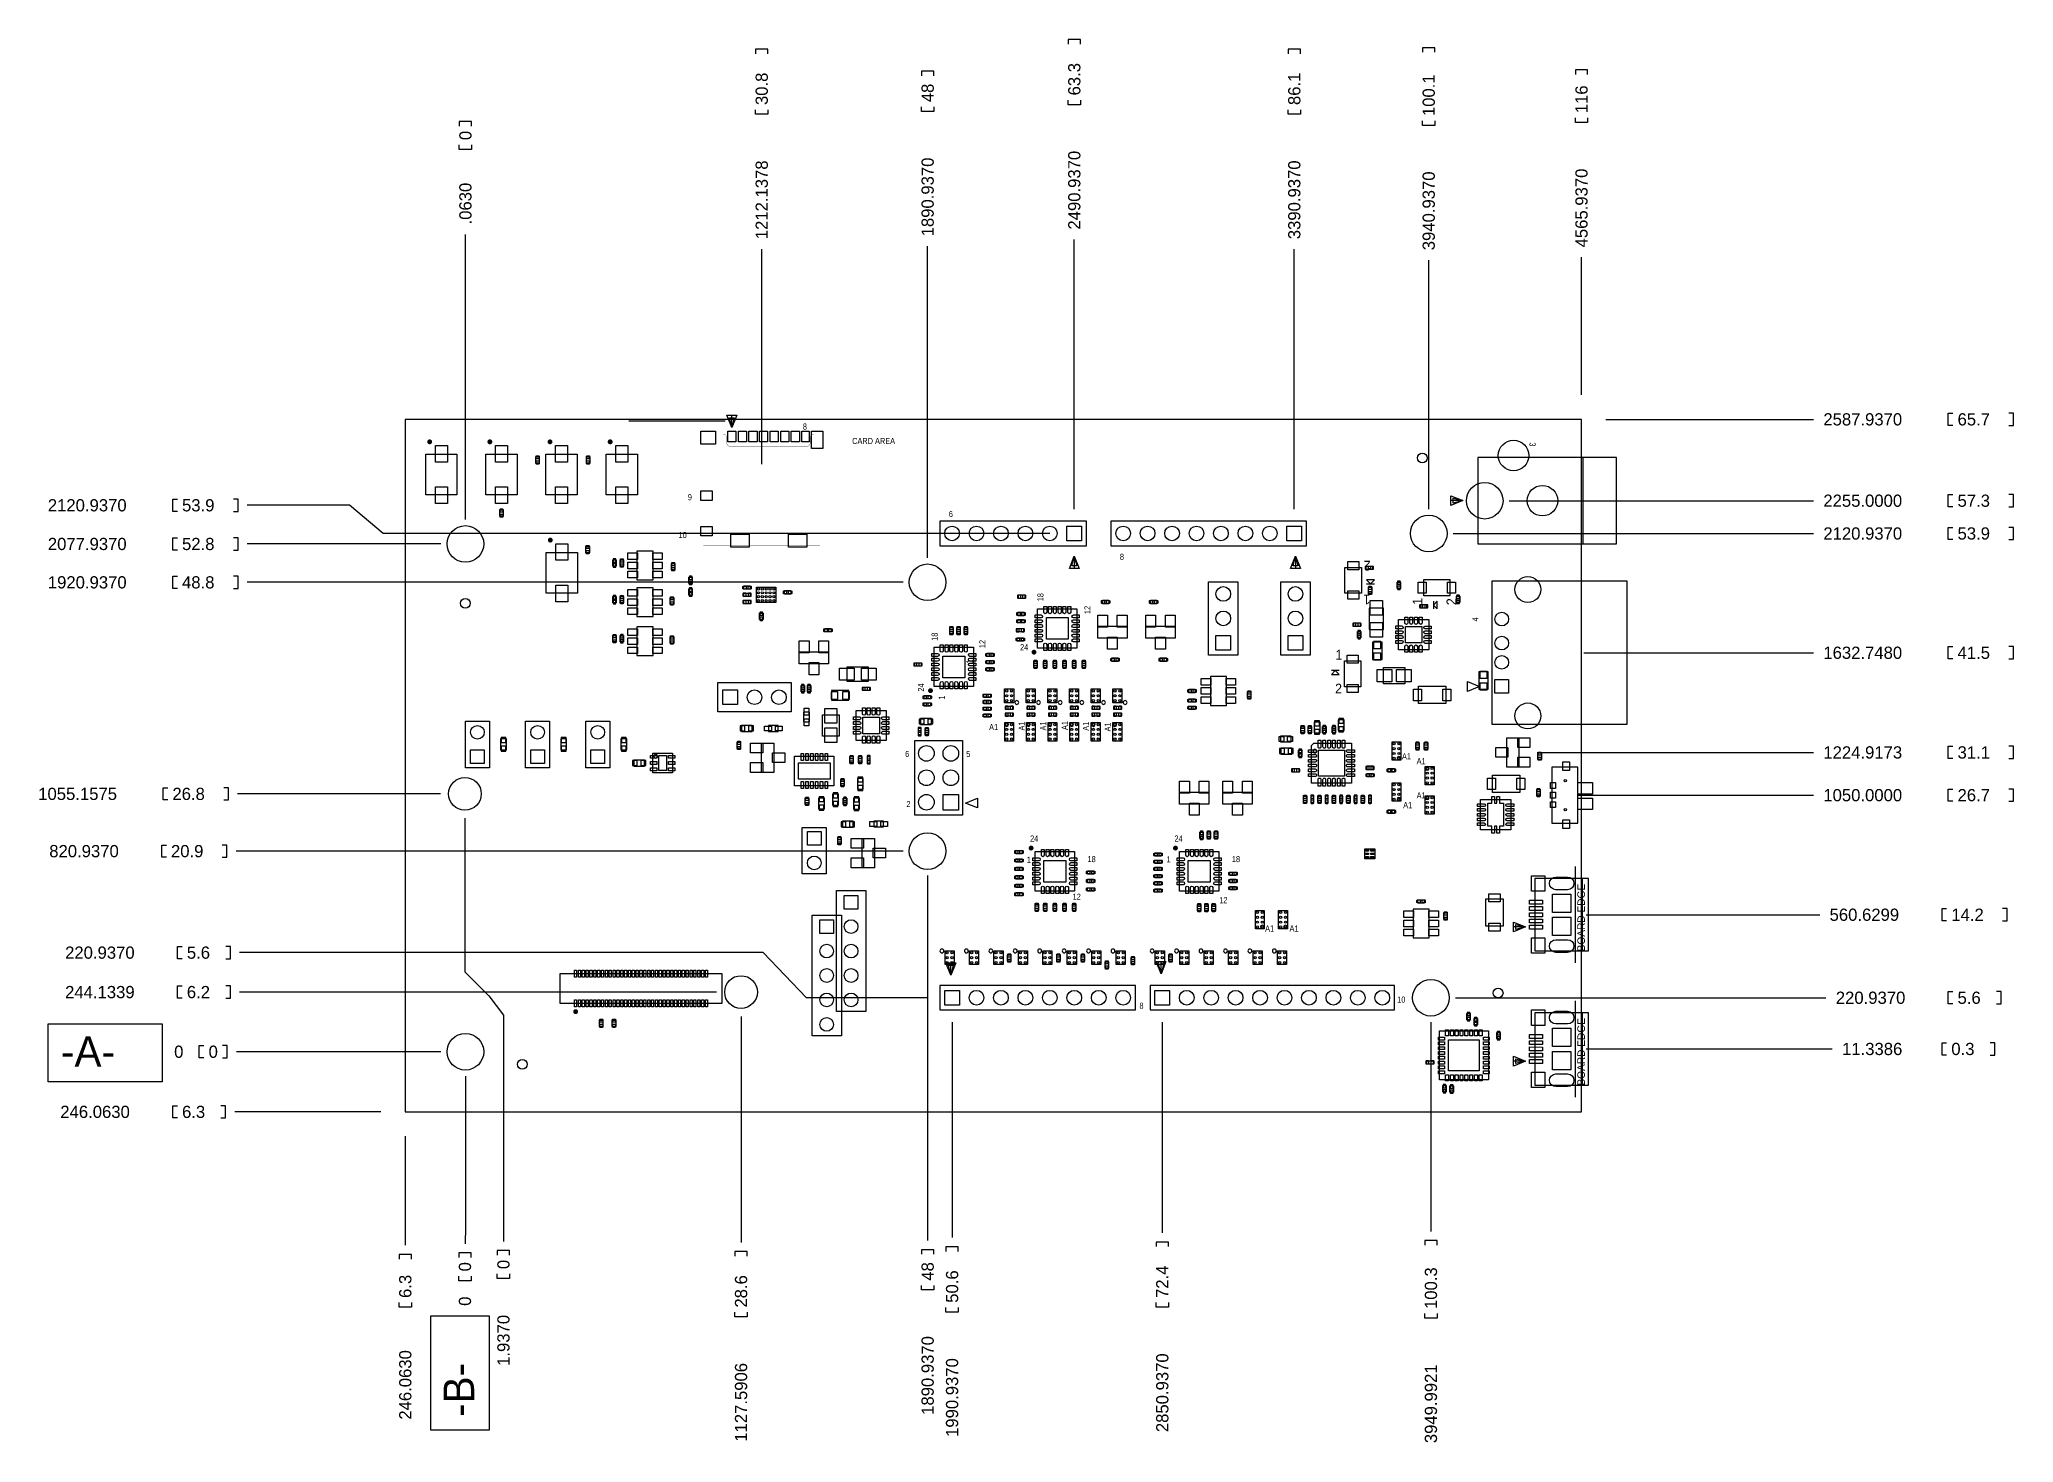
# Model space of a CAD drawing. Extents: x -44 to 161, y -41 to 105.
import ezdxf
from ezdxf.enums import TextEntityAlignment as Align

# ---------------------------------------------------------------- set-up
doc = ezdxf.new("R2010")
doc.units = 0
for name, color, linetype in [('BG_DIMENSIONS_ASSEMBLY', 140, 'CONTINUOUS'), ('BG_OUTLINE', 171, 'CONTINUOUS'), ('PG_ASSEMBLY_TOP', 111, 'CONTINUOUS'), ('PIN_TOP', 4, 'CONTINUOUS')]:
    doc.layers.add(name, color=color, linetype=linetype)

msp = doc.modelspace()

# ---------------------------------------------------------------- texts
at = {"layer": 'BG_DIMENSIONS_ASSEMBLY'}
for s, height, width, p in [('63.3', 1.27, 1.02, (63.9048, 99.4031)), ('30.8', 1.27, 1.02, (31.4233, 98.4031)), ('48', 1.27, 1.02, (48.6648, 98.6985)), ('86.1', 1.27, 1.02, (86.7648, 98.4031)), ('100.1', 1.27, 1.02, (100.7348, 97.2554)), ('116', 1.27, 1.02, (116.6098, 97.5508)), ('0', 1.27, 1.02, (0.6334, 94.7554)), ('1212.1378', 1.27, 1.02, (31.4233, 84.4585)), ('1890.9370', 1.27, 1.02, (48.6648, 84.7539)), ('2490.9370', 1.27, 1.02, (63.9048, 85.4585)), ('3390.9370', 1.27, 1.02, (86.7648, 84.4585)), ('.0630', 1.27, 1.02, (0.6334, 85.9924)), ('3940.9370', 1.27, 1.02, (100.7348, 83.3108)), ('4565.9370', 1.27, 1.02, (116.6098, 83.6062)), ('0', 1.27, 1.02, (0.5858, -22.8354)), ('0', 1.27, 1.02, (4.5858, -22.5969)), ('48', 1.27, 1.02, (48.6648, -23.8015)), ('72.4', 1.27, 1.02, (73.0488, -25.5969)), ('100.3', 1.27, 1.02, (100.9648, -26.7446)), ('6.3', 1.27, 1.02, (-5.615, -25.5969)), ('28.6', 1.27, 1.02, (29.2758, -26.5969)), ('50.6', 1.27, 1.02, (51.2048, -26.0969)), ('0', 1.27, 1.02, (0.5858, -26.4168)), ('1.9370', 1.27, 1.02, (4.5858, -32.6553)), ('1890.9370', 1.27, 1.02, (48.6648, -37.7461)), ('246.0630', 1.27, 1.02, (-5.615, -38.2461)), ('-B-', 3.175, 0.992, (0.9106, -37.9589)), ('1127.5906', 1.27, 1.02, (29.2758, -40.5415)), ('1990.9370', 1.27, 1.02, (51.2048, -40.0415)), ('2850.9370', 1.27, 1.02, (73.0488, -39.5415)), ('3949.9921', 1.27, 1.02, (100.9648, -40.6892))]:
    msp.add_text(s, height=height, rotation=90, dxfattribs=dict(at, width=width)).set_placement(p)
for s, height, width, p in [('2587.9370', 1.27, 1.02, (141.1083, 65.0986)), ('65.7', 1.27, 1.02, (155.0529, 65.0986)), ('2120.9370', 1.27, 1.02, (-43.3917, 56.166)), ('53.9', 1.27, 1.02, (-29.4471, 56.166)), ('2255.0000', 1.27, 1.02, (141.1083, 56.642)), ('57.3', 1.27, 1.02, (155.0529, 56.642)), ('2077.9370', 1.27, 1.02, (-43.3917, 52.1446)), ('52.8', 1.27, 1.02, (-29.4471, 52.1446)), ('2120.9370', 1.27, 1.02, (141.1083, 53.2368)), ('53.9', 1.27, 1.02, (155.0529, 53.2368)), ('1920.9370', 1.27, 1.02, (-43.3917, 48.1568)), ('48.8', 1.27, 1.02, (-29.4471, 48.1568)), ('1632.7480', 1.27, 1.02, (141.1083, 40.8368)), ('41.5', 1.27, 1.02, (155.0529, 40.8368)), ('1224.9173', 1.27, 1.02, (141.1083, 30.4779)), ('31.1', 1.27, 1.02, (155.0529, 30.4779)), ('1055.1575', 1.27, 1.02, (-44.3917, 26.166)), ('26.8', 1.27, 1.02, (-30.4471, 26.166)), ('1050.0000', 1.27, 1.02, (141.1083, 26.035)), ('26.7', 1.27, 1.02, (155.0529, 26.035)), ('820.9370', 1.27, 1.02, (-43.244, 20.2168)), ('20.9', 1.27, 1.02, (-30.5948, 20.2168)), ('560.6299', 1.27, 1.02, (141.756, 13.605)), ('14.2', 1.27, 1.02, (154.4052, 13.605)), ('220.9370', 1.27, 1.02, (-41.5963, 9.666)), ('5.6', 1.27, 1.02, (-28.9471, 9.666)), ('244.1339', 1.27, 1.02, (-41.5963, 5.566)), ('6.2', 1.27, 1.02, (-28.9471, 5.566)), ('220.9370', 1.27, 1.02, (142.4037, 4.9768)), ('5.6', 1.27, 1.02, (155.0529, 4.9768)), ('-A-', 3.175, 0.992, (-42.0257, -1.5584)), ('0', 1.27, 1.02, (-30.267, -0.635)), ('0', 1.27, 1.02, (-26.6856, -0.635)), ('11.3386', 1.27, 1.02, (143.0514, -0.347)), ('0.3', 1.27, 1.02, (154.4052, -0.347)), ('246.0630', 1.27, 1.02, (-42.0963, -6.885)), ('6.3', 1.27, 1.02, (-29.4471, -6.885))]:
    msp.add_text(s, height=height, dxfattribs=dict(at, width=width)).set_placement(p)
at = {"layer": 'BG_OUTLINE', "width": 0.72}
msp.add_text('CARD AREA', height=0.635, dxfattribs=at).set_placement((42.4164, 63.1682), align=Align.CENTER)
at = {"layer": 'BG_OUTLINE'}
for p in [(116.332, 10.43), (116.332, -3.522)]:
    msp.add_text('BOARD EDGE', height=0.7874, rotation=90, dxfattribs=at).set_placement(p)
at = {"layer": 'PG_ASSEMBLY_TOP'}
for s, height, width, p in [('8', 0.635, 0.72, (35.279, 64.6668)), ('6', 0.635, 0.72, (50.4428, 55.5736)), ('8', 0.635, 0.72, (68.2228, 51.1286)), ('24', 0.635, 0.72, (58.0628, 41.7306)), ('1', 1.016, 0.95, (90.7732, 40.7592)), ('2', 1.016, 0.95, (90.7335, 37.2417)), ('A1', 0.635, 0.72, (54.8878, 33.4248)), ('A1', 0.635, 0.72, (97.79, 30.3953)), ('A1', 0.635, 0.72, (99.314, 29.8873)), ('A1', 0.635, 0.72, (99.314, 26.3313)), ('A1', 0.635, 0.72, (97.917, 25.3153)), ('24', 0.635, 0.72, (59.1062, 21.8412)), ('24', 0.635, 0.72, (74.1062, 21.8412)), ('1', 0.635, 0.72, (58.5454, 19.6326)), ('18', 0.635, 0.72, (65.0727, 19.705)), ('1', 0.635, 0.72, (73.0674, 19.6796)), ('18', 0.635, 0.72, (80.0727, 19.705)), ('12', 0.635, 0.72, (63.5238, 15.7972)), ('12', 0.635, 0.72, (78.7638, 15.4416)), ('A1', 0.635, 0.72, (83.566, 12.4883)), ('A1', 0.635, 0.72, (86.106, 12.4883)), ('8', 0.635, 0.72, (70.2548, 4.4688)), ('10', 0.635, 0.72, (97.255, 5.1038))]:
    msp.add_text(s, height=height, dxfattribs=dict(at, width=width)).set_placement(p, align=Align.CENTER)
for s, height, rotation, width, p in [('3', 0.635, 270, 0.72, (110.5756, 63.1261)), ('2', 1.016, 180, 0.95, (93.7075, 51.0303)), ('18', 0.635, 90, 0.72, (60.0694, 47.2424)), ('1', 1.016, 180, 0.95, (93.6678, 47.5128)), ('12', 0.635, 90, 0.72, (64.9462, 45.9216)), ('1', 1.016, 90, 0.95, (99.4508, 46.8152)), ('2', 1.016, 90, 0.95, (102.9683, 46.7755)), ('18', 0.635, 90, 0.72, (49.0712, 43.1408)), ('4', 0.635, 90, 0.72, (105.2728, 44.9351)), ('12', 0.635, 90, 0.72, (54.0242, 42.3788)), ('1', 0.635, 90, 0.72, (52.6964, 40.5634)), ('24', 0.635, 90, 0.72, (47.6588, 37.8562)), ('1', 0.635, 90, 0.72, (49.8204, 36.8174)), ('A1', 0.635, 90, 0.72, (58.1136, 33.8566)), ('A1', 0.635, 90, 0.72, (60.3488, 33.8566)), ('A1', 0.635, 90, 0.72, (62.6094, 33.9074)), ('A1', 0.635, 90, 0.72, (64.7938, 33.8312)), ('A1', 0.635, 90, 0.72, (67.0544, 33.755))]:
    msp.add_text(s, height=height, rotation=rotation, dxfattribs=dict(at, width=width)).set_placement(p, align=Align.CENTER)
at = {"layer": 'PG_ASSEMBLY_TOP', "width": 0.72}
for s, p in [('9', (23.1124, 57.3262)), ('10', (22.1472, 53.3892)), ('6', (45.693, 30.6308)), ('5', (52.043, 30.6308)), ('2', (45.82, 25.4238))]:
    msp.add_text(s, height=0.635, dxfattribs=at).set_placement(p)

# ---------------------------------------------------------------- linework, layer by layer
at = {"layer": 'BG_DIMENSIONS_ASSEMBLY'}
for points in [[(63.9048, 104.7371), (63.9048, 105.2197), (62.6348, 105.2197), (62.6348, 104.7371)], [(31.4233, 103.7371), (31.4233, 104.2197), (30.1533, 104.2197), (30.1533, 103.7371)], [(86.7648, 103.7371), (86.7648, 104.2197), (85.4948, 104.2197), (85.4948, 103.7371)], [(100.7348, 103.8848), (100.7348, 104.3674), (99.4648, 104.3674), (99.4648, 103.8848)], [(48.6648, 101.4417), (48.6648, 101.9243), (47.3948, 101.9243), (47.3948, 101.4417)], [(116.6098, 101.5894), (116.6098, 102.072), (115.3398, 102.072), (115.3398, 101.5894)], [(63.9048, 98.9205), (63.9048, 98.4379), (62.6348, 98.4379), (62.6348, 98.9205)], [(0.6334, 96.2032), (0.6334, 96.6858), (-0.6366, 96.6858), (-0.6366, 96.2032)], [(31.4233, 97.9205), (31.4233, 97.4379), (30.1533, 97.4379), (30.1533, 97.9205)], [(48.6648, 98.2159), (48.6648, 97.7333), (47.3948, 97.7333), (47.3948, 98.2159)], [(86.7648, 97.9205), (86.7648, 97.4379), (85.4948, 97.4379), (85.4948, 97.9205)], [(100.7348, 96.7728), (100.7348, 96.2902), (99.4648, 96.2902), (99.4648, 96.7728)], [(116.6098, 97.0682), (116.6098, 96.5856), (115.3398, 96.5856), (115.3398, 97.0682)], [(0.6334, 94.2728), (0.6334, 93.7902), (-0.6366, 93.7902), (-0.6366, 94.2728)], [(-0.0016, 55.3196), (-0.0016, 84.9637)], [(63.2698, 56.4118), (63.2698, 84.4298)], [(30.7883, 61.0625), (30.7883, 83.4298)], [(48.0298, 51.3318), (48.0298, 83.7252)], [(86.1298, 56.4118), (86.1298, 83.4298)], [(100.0998, 56.4118), (100.0998, 82.2821)], [(115.9748, 68.2736), (115.9748, 82.5775)], [(118.5148, 65.7336), (140.0796, 65.7336)], [(154.5703, 65.0986), (154.0877, 65.0986), (154.0877, 66.3686), (154.5703, 66.3686)], [(160.3869, 65.0986), (160.8695, 65.0986), (160.8695, 66.3686), (160.3869, 66.3686)], [(154.5703, 56.642), (154.0877, 56.642), (154.0877, 57.912), (154.5703, 57.912)], [(160.3869, 56.642), (160.8695, 56.642), (160.8695, 57.912), (160.3869, 57.912)], [(-29.9297, 56.166), (-30.4123, 56.166), (-30.4123, 57.436), (-29.9297, 57.436)], [(-24.1131, 56.166), (-23.6305, 56.166), (-23.6305, 57.436), (-24.1131, 57.436)], [(60.7298, 53.8718), (-8.5492, 53.8718), (-12.0492, 56.801), (-22.678, 56.801)], [(108.458, 57.277), (140.0796, 57.277)], [(-29.9297, 52.1446), (-30.4123, 52.1446), (-30.4123, 53.4146), (-29.9297, 53.4146)], [(-24.1131, 52.1446), (-23.6305, 52.1446), (-23.6305, 53.4146), (-24.1131, 53.4146)], [(102.6398, 53.8718), (140.0796, 53.8718)], [(154.5703, 53.2368), (154.0877, 53.2368), (154.0877, 54.5068), (154.5703, 54.5068)], [(160.3869, 53.2368), (160.8695, 53.2368), (160.8695, 54.5068), (160.3869, 54.5068)], [(-2.5416, 52.7796), (-22.678, 52.7796)], [(-29.9297, 48.1568), (-30.4123, 48.1568), (-30.4123, 49.4268), (-29.9297, 49.4268)], [(-24.1131, 48.1568), (-23.6305, 48.1568), (-23.6305, 49.4268), (-24.1131, 49.4268)], [(45.4898, 48.7918), (-22.678, 48.7918)], [(116.2279, 41.4718), (140.0796, 41.4718)], [(154.5703, 40.8368), (154.0877, 40.8368), (154.0877, 42.1068), (154.5703, 42.1068)], [(160.3869, 40.8368), (160.8695, 40.8368), (160.8695, 42.1068), (160.3869, 42.1068)], [(111.379, 31.1129), (140.0796, 31.1129)], [(154.5703, 30.4779), (154.0877, 30.4779), (154.0877, 31.7479), (154.5703, 31.7479)], [(160.3869, 30.4779), (160.8695, 30.4779), (160.8695, 31.7479), (160.3869, 31.7479)], [(-30.9297, 26.166), (-31.4123, 26.166), (-31.4123, 27.436), (-30.9297, 27.436)], [(-25.1131, 26.166), (-24.6305, 26.166), (-24.6305, 27.436), (-25.1131, 27.436)], [(-2.5892, 26.801), (-23.678, 26.801)], [(115.55, 26.67), (140.0796, 26.67)], [(154.5703, 26.035), (154.0877, 26.035), (154.0877, 27.305), (154.5703, 27.305)], [(160.3869, 26.035), (160.8695, 26.035), (160.8695, 27.305), (160.3869, 27.305)], [(-0.0492, 24.261), (-0.0492, 8.301), (2.4508, 5.801), (3.9508, 3.801), (3.9508, -19.714)], [(-31.0774, 20.2168), (-31.56, 20.2168), (-31.56, 21.4868), (-31.0774, 21.4868)], [(-25.2608, 20.2168), (-24.7782, 20.2168), (-24.7782, 21.4868), (-25.2608, 21.4868)], [(45.4898, 20.8518), (-23.8257, 20.8518)], [(48.0298, 18.3118), (48.0298, -19.6232)], [(153.9226, 13.605), (153.44, 13.605), (153.44, 14.875), (153.9226, 14.875)], [(159.7392, 13.605), (160.2218, 13.605), (160.2218, 14.875), (159.7392, 14.875)], [(116.459, 14.24), (140.7273, 14.24)], [(-29.4297, 9.666), (-29.9123, 9.666), (-29.9123, 10.936), (-29.4297, 10.936)], [(-24.9085, 9.666), (-24.4259, 9.666), (-24.4259, 10.936), (-24.9085, 10.936)], [(48.0298, 5.6118), (35.4508, 5.6118), (30.9508, 10.301), (-23.4734, 10.301)], [(-29.4297, 5.566), (-29.9123, 5.566), (-29.9123, 6.836), (-29.4297, 6.836)], [(-24.9085, 5.566), (-24.4259, 5.566), (-24.4259, 6.836), (-24.9085, 6.836)], [(26.1008, 6.201), (-23.4734, 6.201)], [(154.5703, 4.9768), (154.0877, 4.9768), (154.0877, 6.2468), (154.5703, 6.2468)], [(159.0915, 4.9768), (159.5741, 4.9768), (159.5741, 6.2468), (159.0915, 6.2468)], [(102.8698, 5.6118), (141.375, 5.6118)], [(28.6408, 3.661), (28.6408, -19.8278)], [(50.5698, 3.0718), (50.5698, -19.3278)], [(72.4138, 3.0718), (72.4138, -18.8278)], [(100.3298, 3.0718), (100.3298, -18.6801)], [(-27.1682, -0.635), (-27.6508, -0.635), (-27.6508, 0.635), (-27.1682, 0.635)], [(-25.2378, -0.635), (-24.7552, -0.635), (-24.7552, 0.635), (-25.2378, 0.635)], [(-2.54, 0), (-23.8027, 0)], [(116.459, 0.288), (142.0227, 0.288)], [(153.9226, -0.347), (153.44, -0.347), (153.44, 0.923), (153.9226, 0.923)], [(158.4438, -0.347), (158.9264, -0.347), (158.9264, 0.923), (158.4438, 0.923)], [(0, -2.54), (0, -18.199), (-0.0157, -19.9525)], [(-29.9297, -6.885), (-30.4123, -6.885), (-30.4123, -5.615), (-29.9297, -5.615)], [(-25.4085, -6.885), (-24.9259, -6.885), (-24.9259, -5.615), (-25.4085, -5.615)], [(-8.79, -6.25), (-23.9734, -6.25)], [(-6.25, -8.79), (-6.25, -20.1232)], [(51.2048, -20.7629), (51.2048, -20.2803), (49.9348, -20.2803), (49.9348, -20.7629)], [(73.0488, -20.2629), (73.0488, -19.7803), (71.7788, -19.7803), (71.7788, -20.2629)], [(100.9648, -20.1152), (100.9648, -19.6326), (99.6948, -19.6326), (99.6948, -20.1152)], [(-5.615, -21.5583), (-5.615, -21.0757), (-6.885, -21.0757), (-6.885, -21.5583)], [(0.5858, -21.3876), (0.5858, -20.905), (-0.6842, -20.905), (-0.6842, -21.3876)], [(4.5858, -21.1491), (4.5858, -20.6665), (3.3158, -20.6665), (3.3158, -21.1491)], [(29.2758, -21.2629), (29.2758, -20.7803), (28.0058, -20.7803), (28.0058, -21.2629)], [(48.6648, -21.0583), (48.6648, -20.5757), (47.3948, -20.5757), (47.3948, -21.0583)], [(0.5858, -23.318), (0.5858, -23.8006), (-0.6842, -23.8006), (-0.6842, -23.318)], [(4.5858, -23.0795), (4.5858, -23.5621), (3.3158, -23.5621), (3.3158, -23.0795)], [(48.6648, -24.2841), (48.6648, -24.7667), (47.3948, -24.7667), (47.3948, -24.2841)], [(-5.615, -26.0795), (-5.615, -26.5621), (-6.885, -26.5621), (-6.885, -26.0795)], [(51.2048, -26.5795), (51.2048, -27.0621), (49.9348, -27.0621), (49.9348, -26.5795)], [(73.0488, -26.0795), (73.0488, -26.5621), (71.7788, -26.5621), (71.7788, -26.0795)], [(29.2758, -27.0795), (29.2758, -27.5621), (28.0058, -27.5621), (28.0058, -27.0795)], [(100.9648, -27.2272), (100.9648, -27.7098), (99.6948, -27.7098), (99.6948, -27.2272)]]:
    msp.add_lwpolyline(points, dxfattribs=at)
for points in [[(-43.3719, -3.1416), (-43.3719, 2.9036), (-31.5101, 2.9036), (-31.5101, -3.1416)], [(-3.5852, -39.3305), (-3.5852, -27.4687), (2.46, -27.4687), (2.46, -39.3305)]]:
    msp.add_lwpolyline(points, close=True, dxfattribs=at)
at = {"layer": 'BG_OUTLINE'}
for points in [[(-6.25, -6.25), (115.9748, -6.25), (115.9748, 65.7336), (-6.25, 65.7336), (-6.25, -6.25)], [(26.9961, 65.5583), (16.9935, 65.5583)], [(115.3691, 9.24), (115.3691, 19.24)], [(115.3691, -4.712), (115.3691, 5.288)]]:
    msp.add_lwpolyline(points, dxfattribs=at)
at = {"layer": 'PG_ASSEMBLY_TOP'}
for points in [[(27.6834, 64.8824), (27.1754, 66.1524), (28.1914, 66.1524), (27.6834, 64.8824), (27.4294, 65.8984), (27.9374, 65.8984), (27.6834, 64.8824), (27.6834, 66.1524)], [(-4.1256, 57.8791), (-4.1256, 62.1209), (-0.8744, 62.1209), (-0.8744, 57.8791), (-4.1256, 57.8791)], [(2.1244, 57.8791), (2.1244, 62.1209), (5.3756, 62.1209), (5.3756, 57.8791), (2.1244, 57.8791)], [(7.6778, 61.1865), (7.3222, 61.1865), (7.3222, 61.8469), (7.6778, 61.8469), (7.6778, 61.1865)], [(8.3744, 57.8791), (8.3744, 62.1209), (11.6256, 62.1209), (11.6256, 57.8791), (8.3744, 57.8791)], [(12.9278, 61.1865), (12.5722, 61.1865), (12.5722, 61.8469), (12.9278, 61.8469), (12.9278, 61.1865)], [(14.6244, 57.8791), (14.6244, 62.1209), (17.8756, 62.1209), (17.8756, 57.8791), (14.6244, 57.8791)], [(105.218, 57.277), (105.218, 52.7769), (119.618, 52.7769), (119.618, 61.7771), (105.218, 61.7771), (105.218, 57.277)], [(116.1179, 61.7771), (116.1179, 52.7769)], [(103.6599, 57.2803), (102.3899, 56.7723), (102.3899, 57.7883), (103.6599, 57.2803), (102.6439, 57.0263), (102.6439, 57.5343), (103.6599, 57.2803), (102.3899, 57.2803)], [(3.5722, 56.3135), (3.9278, 56.3135), (3.9278, 55.6531), (3.5722, 55.6531), (3.5722, 56.3135)], [(64.5398, 52.6018), (64.5398, 55.1418), (49.2998, 55.1418), (49.2998, 52.6018), (64.5398, 52.6018)], [(87.3998, 52.6018), (87.3998, 55.1418), (67.0798, 55.1418), (67.0798, 52.6018), (87.3998, 52.6018)], [(8.4074, 47.6631), (8.4074, 51.9049), (11.6586, 51.9049), (11.6586, 47.6631), (8.4074, 47.6631)], [(12.5222, 52.5272), (12.8778, 52.5272), (12.8778, 51.8668), (12.5222, 51.8668), (12.5222, 52.5272)], [(17.829, 49.046), (19.509, 49.046), (19.509, 52.046), (17.829, 52.046), (17.829, 49.046)], [(63.2734, 51.5137), (63.7814, 50.2437), (62.7654, 50.2437), (63.2734, 51.5137), (63.5274, 50.4977), (63.0194, 50.4977), (63.2734, 51.5137), (63.2734, 50.2437)], [(86.2604, 51.5137), (86.7684, 50.2437), (85.7524, 50.2437), (86.2604, 51.5137), (86.5144, 50.4977), (86.0064, 50.4977), (86.2604, 51.5137), (86.2604, 50.2437)], [(15.3162, 51.1302), (15.6718, 51.1302), (15.6718, 50.4698), (15.3162, 50.4698), (15.3162, 51.1302)], [(16.4338, 50.4698), (16.0782, 50.4698), (16.0782, 51.1302), (16.4338, 51.1302), (16.4338, 50.4698)], [(21.7678, 50.0888), (21.4122, 50.0888), (21.4122, 50.7492), (21.7678, 50.7492), (21.7678, 50.0888)], [(23.223, 49.3145), (23.5786, 49.3145), (23.5786, 48.6541), (23.223, 48.6541), (23.223, 49.3145)], [(93.1, 50.35), (93.1, 47.65), (91.4, 47.65), (91.4, 50.35), (93.1, 50.35)], [(94.2643, 50.4788), (94.2643, 50.1232), (93.6039, 50.1232), (93.6039, 50.4788), (94.2643, 50.4788)], [(15.3162, 47.3202), (15.6718, 47.3202), (15.6718, 46.6598), (15.3162, 46.6598), (15.3162, 47.3202)], [(16.4338, 46.6598), (16.0782, 46.6598), (16.0782, 47.3202), (16.4338, 47.3202), (16.4338, 46.6598)], [(17.829, 45.236), (19.509, 45.236), (19.509, 48.236), (17.829, 48.236), (17.829, 45.236)], [(21.6408, 46.5328), (21.2852, 46.5328), (21.2852, 47.1932), (21.6408, 47.1932), (21.6408, 46.5328)], [(23.223, 48.1145), (23.5786, 48.1145), (23.5786, 47.4541), (23.223, 47.4541), (23.223, 48.1145)], [(28.9365, 48.0722), (28.9365, 48.4278), (29.5969, 48.4278), (29.5969, 48.0722), (28.9365, 48.0722)], [(28.9365, 47.3222), (28.9365, 47.6778), (29.5969, 47.6778), (29.5969, 47.3222), (28.9365, 47.3222)], [(30.25, 46.6999), (30.25, 48.3001), (32.25, 48.3001), (32.25, 46.6999), (30.25, 46.6999)], [(33.8135, 47.9278), (33.8135, 47.5722), (33.1531, 47.5722), (33.1531, 47.9278), (33.8135, 47.9278)], [(58.1335, 47.4788), (58.1335, 47.1232), (57.4731, 47.1232), (57.4731, 47.4788), (58.1335, 47.4788)], [(80.274, 41.2935), (80.274, 41.23), (77.226, 41.23), (77.226, 41.2935), (77.226, 48.7865), (77.226, 48.85), (80.274, 48.85), (80.274, 48.7865), (80.274, 41.23)], [(87.774, 41.2935), (87.774, 41.23), (84.726, 41.23), (84.726, 41.2935), (84.726, 48.7865), (84.726, 48.85), (87.774, 48.85), (87.774, 48.7865), (87.774, 41.23)], [(94.05, 48.65), (94.45, 49.05), (93.65, 49.05), (94.05, 48.65)], [(93.65, 48.65), (94.45, 48.65)], [(93.8346, 48.2758), (94.1902, 48.2758), (94.1902, 47.6154), (93.8346, 47.6154), (93.8346, 48.2758)], [(96.8222, 48.8135), (97.1778, 48.8135), (97.1778, 48.1531), (96.8222, 48.1531), (96.8222, 48.8135)], [(102.288, 47.383), (99.588, 47.383), (99.588, 49.083), (102.288, 49.083), (102.288, 47.383)], [(103.3286, 46.6875), (102.973, 46.6875), (102.973, 47.3479), (103.3286, 47.3479), (103.3286, 46.6875)], [(106.6902, 34.0017), (106.6902, 48.9417), (120.6856, 48.9417), (120.6856, 34.0017), (106.6902, 34.0017)], [(28.9365, 46.5722), (28.9365, 46.9278), (29.5969, 46.9278), (29.5969, 46.5722), (28.9365, 46.5722)], [(30.9278, 44.9365), (30.5722, 44.9365), (30.5722, 45.5969), (30.9278, 45.5969), (30.9278, 44.9365)], [(58.0635, 45.6778), (58.0635, 45.3222), (57.4031, 45.3222), (57.4031, 45.6778), (58.0635, 45.6778)], [(63.55, 41.95), (59.45, 41.95), (59.45, 46.05), (63.55, 46.05), (63.55, 41.95)], [(66.1865, 46.5722), (66.1865, 46.9278), (66.8469, 46.9278), (66.8469, 46.5722), (66.1865, 46.5722)], [(71.1865, 46.5722), (71.1865, 46.9278), (71.8469, 46.9278), (71.8469, 46.5722), (71.1865, 46.5722)], [(93.9224, 46.1151), (93.9224, 43.8799), (95.3956, 43.8799), (95.3956, 46.1151), (93.9224, 46.1151)], [(99.2647, 46.468), (99.2647, 46.1378), (99.8947, 46.1378), (99.8947, 46.468), (99.2647, 46.468)], [(100.588, 46.433), (100.988, 46.033), (100.988, 46.833), (100.588, 46.433)], [(100.588, 46.833), (100.588, 46.033)], [(15.6718, 42.5958), (15.3162, 42.5958), (15.3162, 43.2562), (15.6718, 43.2562), (15.6718, 42.5958)], [(16.0782, 43.2562), (16.4338, 43.2562), (16.4338, 42.5958), (16.0782, 42.5958), (16.0782, 43.2562)], [(17.829, 41.172), (19.509, 41.172), (19.509, 44.172), (17.829, 44.172), (17.829, 41.172)], [(21.6408, 42.4688), (21.2852, 42.4688), (21.2852, 43.1292), (21.6408, 43.1292), (21.6408, 42.4688)], [(37.3465, 43.6322), (37.3465, 43.9878), (38.0069, 43.9878), (38.0069, 43.6322), (37.3465, 43.6322)], [(50.6778, 43.4365), (50.3222, 43.4365), (50.3222, 44.0969), (50.6778, 44.0969), (50.6778, 43.4365)], [(51.4278, 43.4365), (51.0722, 43.4365), (51.0722, 44.0969), (51.4278, 44.0969), (51.4278, 43.4365)], [(52.1778, 43.4365), (51.8222, 43.4365), (51.8222, 44.0969), (52.1778, 44.0969), (52.1778, 43.4365)], [(57.3278, 43.6372), (57.3278, 43.9928), (57.9882, 43.9928), (57.9882, 43.6372), (57.3278, 43.6372)], [(58.0635, 44.9278), (58.0635, 44.5722), (57.4031, 44.5722), (57.4031, 44.9278), (58.0635, 44.9278)], [(92.9651, 44.5653), (92.9651, 44.2097), (92.3047, 44.2097), (92.3047, 44.5653), (92.9651, 44.5653)], [(92.6953, 43.6938), (93.0509, 43.6938), (93.0509, 43.0334), (92.6953, 43.0334), (92.6953, 43.6938)], [(96.9495, 41.7753), (96.9495, 44.9249), (100.0991, 44.9249), (100.0991, 41.7753), (96.9495, 41.7753)], [(52.8, 37.95), (48.7, 37.95), (48.7, 42.05), (52.8, 42.05), (52.8, 37.95)], [(54.1865, 41.0722), (54.1865, 41.4278), (54.8469, 41.4278), (54.8469, 41.0722), (54.1865, 41.0722)], [(57.3373, 42.6732), (57.3373, 43.0288), (57.9977, 43.0288), (57.9977, 42.6732), (57.3373, 42.6732)], [(41.8846, 39.9796), (39.6494, 39.9796), (39.6494, 38.5064), (41.8846, 38.5064), (41.8846, 39.9796)], [(46.6865, 40.0722), (46.6865, 40.4278), (47.3469, 40.4278), (47.3469, 40.0722), (46.6865, 40.0722)], [(54.1865, 40.3222), (54.1865, 40.6778), (54.8469, 40.6778), (54.8469, 40.3222), (54.1865, 40.3222)], [(54.1865, 39.5722), (54.1865, 39.9278), (54.8469, 39.9278), (54.8469, 39.5722), (54.1865, 39.5722)], [(59.4198, 39.9365), (59.0642, 39.9365), (59.0642, 40.5969), (59.4198, 40.5969), (59.4198, 39.9365)], [(60.4238, 39.9365), (60.0682, 39.9365), (60.0682, 40.5969), (60.4238, 40.5969), (60.4238, 39.9365)], [(61.4278, 39.9365), (61.0722, 39.9365), (61.0722, 40.5969), (61.4278, 40.5969), (61.4278, 39.9365)], [(62.4318, 39.9365), (62.0762, 39.9365), (62.0762, 40.5969), (62.4318, 40.5969), (62.4318, 39.9365)], [(63.4358, 39.9365), (63.0802, 39.9365), (63.0802, 40.5969), (63.4358, 40.5969), (63.4358, 39.9365)], [(64.4398, 39.9365), (64.0842, 39.9365), (64.0842, 40.5969), (64.4398, 40.5969), (64.4398, 39.9365)], [(67.1865, 40.5722), (67.1865, 40.9278), (67.8469, 40.9278), (67.8469, 40.5722), (67.1865, 40.5722)], [(72.1865, 40.5722), (72.1865, 40.9278), (72.8469, 40.9278), (72.8469, 40.5722), (72.1865, 40.5722)], [(79.09, 39), (77.41, 39), (77.41, 36), (79.09, 36), (79.09, 39)], [(90.391, 39.622), (89.991, 39.222), (90.791, 39.222), (90.391, 39.622)], [(90.791, 39.622), (89.991, 39.622)], [(91.341, 37.922), (91.341, 40.622), (93.041, 40.622), (93.041, 37.922), (91.341, 37.922)], [(97.6132, 38.2492), (95.4034, 38.2492), (95.4034, 39.951), (97.6132, 39.951), (97.6132, 38.2492)], [(26.2935, 35.326), (26.23, 35.326), (26.23, 38.374), (26.2935, 38.374), (33.7865, 38.374), (33.85, 38.374), (33.85, 35.326), (33.7865, 35.326), (26.23, 35.326)], [(34.8842, 38.0604), (35.2398, 38.0604), (35.2398, 37.4), (34.8842, 37.4), (34.8842, 38.0604)], [(35.5335, 38.0604), (35.8891, 38.0604), (35.8891, 37.4), (35.5335, 37.4), (35.5335, 38.0604)], [(41.3258, 37.5412), (41.3258, 37.8968), (41.9862, 37.8968), (41.9862, 37.5412), (41.3258, 37.5412)], [(48.3143, 37.0288), (48.3143, 36.6732), (47.6539, 36.6732), (47.6539, 37.0288), (48.3143, 37.0288)], [(53.8873, 36.8232), (53.8873, 37.1788), (54.5477, 37.1788), (54.5477, 36.8232), (53.8873, 36.8232)], [(56.9724, 36.2761), (56.0276, 36.2761), (56.0276, 37.7239), (56.9724, 37.7239), (56.9724, 36.2761)], [(59.2224, 36.2761), (58.2776, 36.2761), (58.2776, 37.7239), (59.2224, 37.7239), (59.2224, 36.2761)], [(61.4724, 36.2761), (60.5276, 36.2761), (60.5276, 37.7239), (61.4724, 37.7239), (61.4724, 36.2761)], [(63.7224, 36.2761), (62.7776, 36.2761), (62.7776, 37.7239), (63.7224, 37.7239), (63.7224, 36.2761)], [(65.9724, 36.2761), (65.0276, 36.2761), (65.0276, 37.7239), (65.9724, 37.7239), (65.9724, 36.2761)], [(68.2224, 36.2761), (67.2776, 36.2761), (67.2776, 37.7239), (68.2224, 37.7239), (68.2224, 36.2761)], [(75.1865, 37.3222), (75.1865, 37.6778), (75.8469, 37.6778), (75.8469, 37.3222), (75.1865, 37.3222)], [(81.6286, 36.7375), (81.273, 36.7375), (81.273, 37.3979), (81.6286, 37.3979), (81.6286, 36.7375)], [(99.0346, 36.1823), (99.0346, 37.9857), (101.8794, 37.9857), (101.8794, 36.1823), (99.0346, 36.1823)], [(35.1415, 35.2914), (35.1415, 34.2914), (35.7415, 34.2914), (35.7415, 35.2914), (35.1415, 35.2914)], [(37.1221, 32.8041), (37.1221, 35.0139), (38.8239, 35.0139), (38.8239, 32.8041), (37.1221, 32.8041)], [(40.5892, 35.4838), (43.7388, 35.4838), (43.7388, 32.3342), (40.5892, 32.3342), (40.5892, 35.4838)], [(48.3143, 36.2788), (48.3143, 35.9232), (47.6539, 35.9232), (47.6539, 36.2788), (48.3143, 36.2788)], [(53.8873, 36.1732), (53.8873, 36.5288), (54.5477, 36.5288), (54.5477, 36.1732), (53.8873, 36.1732)], [(53.8873, 35.4732), (53.8873, 35.8288), (54.5477, 35.8288), (54.5477, 35.4732), (53.8873, 35.4732)], [(53.8873, 34.7732), (53.8873, 35.1288), (54.5477, 35.1288), (54.5477, 34.7732), (53.8873, 34.7732)], [(56.1865, 35.5722), (56.1865, 35.9278), (56.8469, 35.9278), (56.8469, 35.5722), (56.1865, 35.5722)], [(56.1865, 34.8672), (56.1865, 35.2228), (56.8469, 35.2228), (56.8469, 34.8672), (56.1865, 34.8672)], [(58.4365, 35.5722), (58.4365, 35.9278), (59.0969, 35.9278), (59.0969, 35.5722), (58.4365, 35.5722)], [(58.4365, 34.8672), (58.4365, 35.2228), (59.0969, 35.2228), (59.0969, 34.8672), (58.4365, 34.8672)], [(60.6865, 35.5722), (60.6865, 35.9278), (61.3469, 35.9278), (61.3469, 35.5722), (60.6865, 35.5722)], [(60.6865, 34.8672), (60.6865, 35.2228), (61.3469, 35.2228), (61.3469, 34.8672), (60.6865, 34.8672)], [(62.9365, 35.5722), (62.9365, 35.9278), (63.5969, 35.9278), (63.5969, 35.5722), (62.9365, 35.5722)], [(62.9365, 34.8672), (62.9365, 35.2228), (63.5969, 35.2228), (63.5969, 34.8672), (62.9365, 34.8672)], [(65.1865, 35.5722), (65.1865, 35.9278), (65.8469, 35.9278), (65.8469, 35.5722), (65.1865, 35.5722)], [(65.1865, 34.8672), (65.1865, 35.2228), (65.8469, 35.2228), (65.8469, 34.8672), (65.1865, 34.8672)], [(67.4365, 35.5722), (67.4365, 35.9278), (68.0969, 35.9278), (68.0969, 35.5722), (67.4365, 35.5722)], [(67.4365, 34.8672), (67.4365, 35.2228), (68.0969, 35.2228), (68.0969, 34.8672), (67.4365, 34.8672)], [(75.1865, 36.3222), (75.1865, 36.6778), (75.8469, 36.6778), (75.8469, 36.3222), (75.1865, 36.3222)], [(75.1865, 35.5722), (75.1865, 35.9278), (75.8469, 35.9278), (75.8469, 35.5722), (75.1865, 35.5722)], [(2.4946, 29.517), (0.0054, 29.517), (0.0054, 34.343), (2.4946, 34.343), (2.4946, 29.517)], [(8.7446, 29.517), (6.2554, 29.517), (6.2554, 34.343), (8.7446, 34.343), (8.7446, 29.517)], [(14.9946, 29.517), (12.5054, 29.517), (12.5054, 34.343), (14.9946, 34.343), (14.9946, 29.517)], [(29.8011, 33.3028), (29.8011, 33.9124), (28.6835, 33.9124), (28.6835, 33.3028), (29.8011, 33.3028)], [(31.5056, 33.3026), (32.5056, 33.3026), (32.5056, 33.9026), (31.5056, 33.9026), (31.5056, 33.3026)], [(47.036, 32.9567), (47.3662, 32.9567), (47.3662, 33.5867), (47.036, 33.5867), (47.036, 32.9567)], [(47.2987, 34.6254), (47.2987, 34.0158), (48.4163, 34.0158), (48.4163, 34.6254), (47.2987, 34.6254)], [(48.1286, 32.9375), (47.773, 32.9375), (47.773, 33.5979), (48.1286, 33.5979), (48.1286, 32.9375)], [(56.041, 34.209), (56.959, 34.209), (56.959, 32.291), (56.041, 32.291), (56.041, 34.209)], [(58.291, 34.209), (59.209, 34.209), (59.209, 32.291), (58.291, 32.291), (58.291, 34.209)], [(60.541, 34.209), (61.459, 34.209), (61.459, 32.291), (60.541, 32.291), (60.541, 34.209)], [(62.791, 34.209), (63.709, 34.209), (63.709, 32.291), (62.791, 32.291), (62.791, 34.209)], [(65.041, 34.209), (65.959, 34.209), (65.959, 32.291), (65.041, 32.291), (65.041, 34.209)], [(67.291, 34.209), (68.209, 34.209), (68.209, 32.291), (67.291, 32.291), (67.291, 34.209)], [(86.8222, 33.8135), (87.1778, 33.8135), (87.1778, 33.1531), (86.8222, 33.1531), (86.8222, 33.8135)], [(87.5722, 33.8135), (87.9278, 33.8135), (87.9278, 33.1531), (87.5722, 33.1531), (87.5722, 33.8135)], [(88.1952, 33.1357), (88.8048, 33.1357), (88.8048, 34.2533), (88.1952, 34.2533), (88.1952, 33.1357)], [(89.0722, 33.8135), (89.4278, 33.8135), (89.4278, 33.1531), (89.0722, 33.1531), (89.0722, 33.8135)], [(90.0722, 33.8135), (90.4278, 33.8135), (90.4278, 33.1531), (90.0722, 33.1531), (90.0722, 33.8135)], [(90.6952, 33.3857), (91.3048, 33.3857), (91.3048, 34.5033), (90.6952, 34.5033), (90.6952, 33.3857)], [(4.2624, 32.5081), (3.6528, 32.5081), (3.6528, 31.3905), (4.2624, 31.3905), (4.2624, 32.5081)], [(10.5124, 32.5081), (9.9028, 32.5081), (9.9028, 31.3905), (10.5124, 31.3905), (10.5124, 32.5081)], [(16.7624, 32.5081), (16.1528, 32.5081), (16.1528, 31.3905), (16.7624, 31.3905), (16.7624, 32.5081)], [(19.475, 31.025), (21.525, 31.025), (21.525, 28.975), (19.475, 28.975), (19.475, 31.025)], [(28.5988, 31.5071), (28.2432, 31.5071), (28.2432, 32.1675), (28.5988, 32.1675), (28.5988, 31.5071)], [(51.6493, 24.5983), (46.6963, 24.5983), (46.6963, 32.3453), (51.6493, 32.3453), (51.6493, 24.5983)], [(85.7999, 32.2), (85.7999, 32.8), (84.7001, 32.8), (84.7001, 32.2), (85.7999, 32.2)], [(85.8643, 30.9452), (85.8643, 31.5548), (84.7467, 31.5548), (84.7467, 30.9452), (85.8643, 30.9452)], [(86.9278, 30.6865), (86.5722, 30.6865), (86.5722, 31.3469), (86.9278, 31.3469), (86.9278, 30.6865)], [(88.175, 32.075), (92.075, 32.075), (92.075, 27.925), (87.925, 27.925), (87.925, 31.825), (88.175, 32.075)], [(97.209, 30.291), (96.291, 30.291), (96.291, 32.209), (97.209, 32.209), (97.209, 30.291)], [(99.1108, 31.4325), (98.7552, 31.4325), (98.7552, 32.0929), (99.1108, 32.0929), (99.1108, 31.4325)], [(99.9998, 31.4325), (99.6442, 31.4325), (99.6442, 32.0929), (99.9998, 32.0929), (99.9998, 31.4325)], [(111.4552, 31.0515), (111.8108, 31.0515), (111.8108, 30.3911), (111.4552, 30.3911), (111.4552, 31.0515)], [(18.6143, 29.6952), (18.6143, 30.3048), (17.4967, 30.3048), (17.4967, 29.6952), (18.6143, 29.6952)], [(38.295, 27.6302), (34.2056, 27.6302), (34.2056, 30.729), (38.295, 30.729), (38.295, 27.6302)], [(40.3098, 30.0228), (39.9542, 30.0228), (39.9542, 30.6832), (40.3098, 30.6832), (40.3098, 30.0228)], [(40.8432, 30.6832), (41.1988, 30.6832), (41.1988, 30.0228), (40.8432, 30.0228), (40.8432, 30.6832)], [(42.0751, 30.668), (41.7449, 30.668), (41.7449, 30.038), (42.0751, 30.038), (42.0751, 30.668)], [(85.9365, 29.0722), (85.9365, 29.4278), (86.5969, 29.4278), (86.5969, 29.0722), (85.9365, 29.0722)], [(93.685, 29.6651), (93.685, 29.3349), (94.315, 29.3349), (94.315, 29.6651), (93.685, 29.6651)], [(93.6865, 28.5722), (93.6865, 28.9278), (94.3469, 28.9278), (94.3469, 28.5722), (93.6865, 28.5722)], [(95.8865, 29.0722), (95.8865, 29.4278), (96.5469, 29.4278), (96.5469, 29.0722), (95.8865, 29.0722)], [(99.744, 29.661), (100.662, 29.661), (100.662, 27.743), (99.744, 27.743), (99.744, 29.661)], [(109.5769, 28.7555), (109.5769, 26.9521), (106.7321, 26.9521), (106.7321, 28.7555), (109.5769, 28.7555)], [(112.91, 23.77), (115.61, 23.77), (115.61, 29.57), (112.91, 29.57), (112.91, 23.77)], [(38.7642, 26.7599), (38.1546, 26.7599), (38.1546, 25.6423), (38.7642, 25.6423), (38.7642, 26.7599)], [(39.0047, 28.3089), (39.3603, 28.3089), (39.3603, 27.6485), (39.0047, 27.6485), (39.0047, 28.3089)], [(40.7296, 27.2874), (41.3392, 27.2874), (41.3392, 28.405), (40.7296, 28.405), (40.7296, 27.2874)], [(97.209, 26.041), (96.291, 26.041), (96.291, 27.959), (97.209, 27.959), (97.209, 26.041)], [(111.6838, 26.5938), (111.3282, 26.5938), (111.3282, 27.2542), (111.6838, 27.2542), (111.6838, 26.5938)], [(115.61, 27.97), (117.11, 27.97), (117.11, 26.77), (115.51, 26.77)], [(35.6778, 25.6865), (35.3222, 25.6865), (35.3222, 26.3469), (35.6778, 26.3469), (35.6778, 25.6865)], [(37.3048, 26.3643), (36.6952, 26.3643), (36.6952, 25.2467), (37.3048, 25.2467), (37.3048, 26.3643)], [(39.6234, 25.6835), (39.2678, 25.6835), (39.2678, 26.3439), (39.6234, 26.3439), (39.6234, 25.6835)], [(40.9448, 26.3398), (40.3352, 26.3398), (40.3352, 25.2222), (40.9448, 25.2222), (40.9448, 26.3398)], [(87.0722, 26.5635), (87.4278, 26.5635), (87.4278, 25.9031), (87.0722, 25.9031), (87.0722, 26.5635)], [(88.1651, 26.565), (87.8349, 26.565), (87.8349, 25.935), (88.1651, 25.935), (88.1651, 26.565)], [(88.5722, 26.5635), (88.9278, 26.5635), (88.9278, 25.9031), (88.5722, 25.9031), (88.5722, 26.5635)], [(89.6651, 26.565), (89.3349, 26.565), (89.3349, 25.935), (89.6651, 25.935), (89.6651, 26.565)], [(90.0722, 26.5635), (90.4278, 26.5635), (90.4278, 25.9031), (90.0722, 25.9031), (90.0722, 26.5635)], [(91.1651, 26.565), (90.8349, 26.565), (90.8349, 25.935), (91.1651, 25.935), (91.1651, 26.565)], [(91.5722, 26.5635), (91.9278, 26.5635), (91.9278, 25.9031), (91.5722, 25.9031), (91.5722, 26.5635)], [(92.6651, 26.565), (92.3349, 26.565), (92.3349, 25.935), (92.6651, 25.935), (92.6651, 26.565)], [(93.0722, 26.5635), (93.4278, 26.5635), (93.4278, 25.9031), (93.0722, 25.9031), (93.0722, 26.5635)], [(94.1651, 26.565), (93.8349, 26.565), (93.8349, 25.935), (94.1651, 25.935), (94.1651, 26.565)], [(95.8865, 24.7722), (95.8865, 25.1278), (96.5469, 25.1278), (96.5469, 24.7722), (95.8865, 24.7722)], [(99.744, 26.613), (100.662, 26.613), (100.662, 24.695), (99.744, 24.695), (99.744, 26.613)], [(105.4798, 26.2128), (108.6294, 26.2128), (108.6294, 23.0632), (105.4798, 23.0632), (105.4798, 26.2128)], [(115.51, 26.37), (117.11, 26.37), (117.11, 25.17), (115.61, 25.17)], [(35.0054, 23.3156), (37.4946, 23.3156), (37.4946, 18.4896), (35.0054, 18.4896), (35.0054, 23.3156)], [(40.2955, 23.341), (40.2955, 23.9506), (39.1779, 23.9506), (39.1779, 23.341), (40.2955, 23.341)], [(42.453, 23.3712), (43.453, 23.3712), (43.453, 23.9712), (42.453, 23.9712), (42.453, 23.3712)], [(76.3222, 22.8135), (76.6778, 22.8135), (76.6778, 22.1531), (76.3222, 22.1531), (76.3222, 22.8135)], [(77.4278, 22.1865), (77.0722, 22.1865), (77.0722, 22.8469), (77.4278, 22.8469), (77.4278, 22.1865)], [(78.1778, 22.1865), (77.8222, 22.1865), (77.8222, 22.8469), (78.1778, 22.8469), (78.1778, 22.1865)], [(39.0462, 21.6011), (38.6906, 21.6011), (38.6906, 22.2615), (39.0462, 22.2615), (39.0462, 21.6011)], [(57.1865, 20.5762), (57.1865, 20.9318), (57.8469, 20.9318), (57.8469, 20.5762), (57.1865, 20.5762)], [(59.2, 16.7), (59.2, 20.8), (63.3, 20.8), (63.3, 16.7), (59.2, 16.7)], [(72.3135, 20.6778), (72.3135, 20.3222), (71.6531, 20.3222), (71.6531, 20.6778), (72.3135, 20.6778)], [(74.2, 16.7), (74.2, 20.8), (78.3, 20.8), (78.3, 16.7), (74.2, 16.7)], [(93.455, 20.049), (93.455, 21.099), (94.505, 21.099), (94.505, 20.049), (93.455, 20.049)], [(57.1865, 19.6992), (57.1865, 20.0548), (57.8469, 20.0548), (57.8469, 19.6992), (57.1865, 19.6992)], [(57.1865, 18.8222), (57.1865, 19.1778), (57.8469, 19.1778), (57.8469, 18.8222), (57.1865, 18.8222)], [(65.3135, 18.8048), (65.3135, 18.4492), (64.6531, 18.4492), (64.6531, 18.8048), (65.3135, 18.8048)], [(72.3135, 19.9278), (72.3135, 19.5722), (71.6531, 19.5722), (71.6531, 19.9278), (72.3135, 19.9278)], [(72.3135, 19.1778), (72.3135, 18.8222), (71.6531, 18.8222), (71.6531, 19.1778), (72.3135, 19.1778)], [(79.4365, 18.3222), (79.4365, 18.6778), (80.0969, 18.6778), (80.0969, 18.3222), (79.4365, 18.3222)], [(38.5556, 16.7497), (41.6036, 16.7497), (41.6036, 4.1767), (38.5556, 4.1767), (38.5556, 16.7497)], [(57.1865, 17.9452), (57.1865, 18.3008), (57.8469, 18.3008), (57.8469, 17.9452), (57.1865, 17.9452)], [(57.1865, 17.0682), (57.1865, 17.4238), (57.8469, 17.4238), (57.8469, 17.0682), (57.1865, 17.0682)], [(57.1865, 16.1912), (57.1865, 16.5468), (57.8469, 16.5468), (57.8469, 16.1912), (57.1865, 16.1912)], [(65.3135, 17.9278), (65.3135, 17.5722), (64.6531, 17.5722), (64.6531, 17.9278), (65.3135, 17.9278)], [(65.3135, 17.0508), (65.3135, 16.6952), (64.6531, 16.6952), (64.6531, 17.0508), (65.3135, 17.0508)], [(72.3135, 18.4278), (72.3135, 18.0722), (71.6531, 18.0722), (71.6531, 18.4278), (72.3135, 18.4278)], [(72.3135, 17.6778), (72.3135, 17.3222), (71.6531, 17.3222), (71.6531, 17.6778), (72.3135, 17.6778)], [(72.3135, 16.9278), (72.3135, 16.5722), (71.6531, 16.5722), (71.6531, 16.9278), (72.3135, 16.9278)], [(79.4365, 17.5722), (79.4365, 17.9278), (80.0969, 17.9278), (80.0969, 17.5722), (79.4365, 17.5722)], [(79.4365, 16.8222), (79.4365, 17.1778), (80.0969, 17.1778), (80.0969, 16.8222), (79.4365, 16.8222)], [(111.1189, 10.4899), (116.7191, 10.4899), (116.7191, 17.9901), (111.1189, 17.9901), (111.1189, 10.4899)], [(116.0691, 10.491), (116.0691, 17.989)], [(59.5508, 14.6865), (59.1952, 14.6865), (59.1952, 15.3469), (59.5508, 15.3469), (59.5508, 14.6865)], [(60.4278, 14.6865), (60.0722, 14.6865), (60.0722, 15.3469), (60.4278, 15.3469), (60.4278, 14.6865)], [(61.4278, 14.6865), (61.0722, 14.6865), (61.0722, 15.3469), (61.4278, 15.3469), (61.4278, 14.6865)], [(62.4318, 14.6865), (62.0762, 14.6865), (62.0762, 15.3469), (62.4318, 15.3469), (62.4318, 14.6865)], [(63.4358, 14.6865), (63.0802, 14.6865), (63.0802, 15.3469), (63.4358, 15.3469), (63.4358, 14.6865)], [(76.0722, 15.3135), (76.4278, 15.3135), (76.4278, 14.6531), (76.0722, 14.6531), (76.0722, 15.3135)], [(76.8222, 15.3135), (77.1778, 15.3135), (77.1778, 14.6531), (76.8222, 14.6531), (76.8222, 15.3135)], [(77.5722, 15.3135), (77.9278, 15.3135), (77.9278, 14.6531), (77.5722, 14.6531), (77.5722, 15.3135)], [(83.009, 12.757), (82.091, 12.757), (82.091, 14.675), (83.009, 14.675), (83.009, 12.757)], [(85.422, 12.757), (84.504, 12.757), (84.504, 14.675), (85.422, 14.675), (85.422, 12.757)], [(98.474, 11.835), (100.154, 11.835), (100.154, 14.835), (98.474, 14.835), (98.474, 11.835)], [(98.9838, 15.4432), (98.9838, 15.7988), (99.6442, 15.7988), (99.6442, 15.4432), (98.9838, 15.4432)], [(102.0318, 13.7668), (101.6762, 13.7668), (101.6762, 14.4272), (102.0318, 14.4272), (102.0318, 13.7668)], [(106.0323, 15.9004), (107.8357, 15.9004), (107.8357, 13.0556), (106.0323, 13.0556), (106.0323, 15.9004)], [(36.0156, 14.2097), (39.0636, 14.2097), (39.0636, 1.6367), (36.0156, 1.6367), (36.0156, 14.2097)], [(110.1639, 12.9664), (108.8939, 12.4584), (108.8939, 13.4744), (110.1639, 12.9664), (109.1479, 12.7124), (109.1479, 13.2204), (110.1639, 12.9664), (108.8939, 12.9664)], [(49.8434, 10.5013), (50.7882, 10.5013), (50.7882, 9.0535), (49.8434, 9.0535), (49.8434, 10.5013)], [(52.3834, 10.5013), (53.3282, 10.5013), (53.3282, 9.0535), (52.3834, 9.0535), (52.3834, 10.5013)], [(54.9234, 10.5013), (55.8682, 10.5013), (55.8682, 9.0535), (54.9234, 9.0535), (54.9234, 10.5013)], [(57.4634, 10.5013), (58.4082, 10.5013), (58.4082, 9.0535), (57.4634, 9.0535), (57.4634, 10.5013)], [(60.0034, 10.5013), (60.9482, 10.5013), (60.9482, 9.0535), (60.0034, 9.0535), (60.0034, 10.5013)], [(62.5434, 10.5013), (63.4882, 10.5013), (63.4882, 9.0535), (62.5434, 9.0535), (62.5434, 10.5013)], [(65.0834, 10.5013), (66.0282, 10.5013), (66.0282, 9.0535), (65.0834, 9.0535), (65.0834, 10.5013)], [(67.6234, 10.5013), (68.5682, 10.5013), (68.5682, 9.0535), (67.6234, 9.0535), (67.6234, 10.5013)], [(71.6874, 10.5013), (72.6322, 10.5013), (72.6322, 9.0535), (71.6874, 9.0535), (71.6874, 10.5013)], [(74.2274, 10.5013), (75.1722, 10.5013), (75.1722, 9.0535), (74.2274, 9.0535), (74.2274, 10.5013)], [(76.7674, 10.5013), (77.7122, 10.5013), (77.7122, 9.0535), (76.7674, 9.0535), (76.7674, 10.5013)], [(79.3074, 10.5013), (80.2522, 10.5013), (80.2522, 9.0535), (79.3074, 9.0535), (79.3074, 10.5013)], [(81.8474, 10.5013), (82.7922, 10.5013), (82.7922, 9.0535), (81.8474, 9.0535), (81.8474, 10.5013)], [(84.3874, 10.5013), (85.3322, 10.5013), (85.3322, 9.0535), (84.3874, 9.0535), (84.3874, 10.5013)], [(50.4392, 7.9699), (49.9312, 9.2399), (50.9472, 9.2399), (50.4392, 7.9699), (50.1852, 8.9859), (50.6932, 8.9859), (50.4392, 7.9699), (50.4392, 9.2399)], [(56.6912, 9.4091), (56.3356, 9.4091), (56.3356, 10.0695), (56.6912, 10.0695), (56.6912, 9.4091)], [(61.7966, 9.4091), (61.441, 9.4091), (61.441, 10.0695), (61.7966, 10.0695), (61.7966, 9.4091)], [(64.3366, 9.4091), (63.981, 9.4091), (63.981, 10.0695), (64.3366, 10.0695), (64.3366, 9.4091)], [(66.8278, 8.6897), (66.4722, 8.6897), (66.4722, 9.3501), (66.8278, 9.3501), (66.8278, 8.6897)], [(69.1822, 9.7935), (69.5378, 9.7935), (69.5378, 9.1331), (69.1822, 9.1331), (69.1822, 9.7935)], [(72.2832, 8.0969), (71.7752, 9.3669), (72.7912, 9.3669), (72.2832, 8.0969), (72.0292, 9.1129), (72.5372, 9.1129), (72.2832, 8.0969), (72.2832, 9.3669)], [(73.4552, 9.4091), (73.0996, 9.4091), (73.0996, 10.0695), (73.4552, 10.0695), (73.4552, 9.4091)], [(9.8508, 8.1422), (26.6508, 8.1422), (26.6508, 5.0022), (9.8508, 5.0022), (9.8508, 8.1422)], [(49.2998, 6.8818), (49.2998, 4.3418), (69.6198, 4.3418), (69.6198, 6.8818), (49.2998, 6.8818)], [(71.1438, 6.8818), (71.1438, 4.3418), (96.5438, 4.3418), (96.5438, 6.8818), (71.1438, 6.8818)], [(13.9398, 3.2851), (14.2954, 3.2851), (14.2954, 2.6247), (13.9398, 2.6247), (13.9398, 3.2851)], [(15.2622, 3.2969), (15.6178, 3.2969), (15.6178, 2.6365), (15.2622, 2.6365), (15.2622, 3.2969)], [(101.2215, -2.9185), (101.2215, 2.1615), (106.3015, 2.1615), (106.3015, -2.9185), (101.2215, -2.9185)], [(104.0612, 3.9859), (104.4168, 3.9859), (104.4168, 3.3255), (104.0612, 3.3255), (104.0612, 3.9859)], [(104.8112, 3.4525), (105.1668, 3.4525), (105.1668, 2.7921), (104.8112, 2.7921), (104.8112, 3.4525)], [(111.1189, -3.4621), (116.7191, -3.4621), (116.7191, 4.0381), (111.1189, 4.0381), (111.1189, -3.4621)], [(116.0691, -3.461), (116.0691, 4.037)], [(107.1862, 1.9875), (107.5418, 1.9875), (107.5418, 1.3271), (107.1862, 1.3271), (107.1862, 1.9875)], [(100.5525, -0.9332), (100.5525, -1.2888), (99.8921, -1.2888), (99.8921, -0.9332), (100.5525, -0.9332)], [(110.1639, -0.9856), (108.8939, -1.4936), (108.8939, -0.4776), (110.1639, -0.9856), (109.1479, -1.2396), (109.1479, -0.7316), (110.1639, -0.9856), (108.8939, -0.9856)], [(101.9168, -4.1745), (101.5612, -4.1745), (101.5612, -3.5141), (101.9168, -3.5141), (101.9168, -4.1745)], [(102.3112, -3.5475), (102.6668, -3.5475), (102.6668, -4.2079), (102.3112, -4.2079), (102.3112, -3.5475)]]:
    msp.add_lwpolyline(points, dxfattribs=at)
at = {"layer": 'PG_ASSEMBLY_TOP', "const_width": 0.254}
for points in [[(-3.5818, 63.396, 0.999843), (-3.8358, 63.396, 1.000157), (-3.5818, 63.396)], [(2.6682, 63.396, 0.999843), (2.4142, 63.396, 1.000157), (2.6682, 63.396)], [(8.9182, 63.396, 0.999843), (8.6642, 63.396, 1.000157), (8.9182, 63.396)], [(15.1682, 63.396, 0.999843), (14.9142, 63.396, 1.000157), (15.1682, 63.396)], [(8.9512, 53.18, 0.999843), (8.6972, 53.18, 1.000157), (8.9512, 53.18)], [(59.2101, 41.5332, 1), (58.9561, 41.5332, 1), (59.2101, 41.5332)], [(48.4601, 37.5332, 1), (48.2061, 37.5332, 1), (48.4601, 37.5332)], [(58.9102, 21.1669, 1), (58.6562, 21.1669, 1), (58.9102, 21.1669)], [(73.9102, 21.1669, 1), (73.6562, 21.1669, 1), (73.9102, 21.1669)], [(11.5821, 4.1699, 1), (11.3281, 4.1699, 1), (11.5821, 4.1699)]]:
    msp.add_lwpolyline(points, format="xyb", dxfattribs=at)
at = {"layer": 'PG_ASSEMBLY_TOP'}
for points, format in [([(36.8383, 64.2065, 0, 0, 0), (36.8383, 52.6566, 0.0254, 0.0254, 0), (24.7383, 52.6566, 0, 0, 0), (24.7383, 64.2065, 0.0254, 0.0254, 0), (26.7832, 64.2065, 0.0254, 0.0254, -0.414261), (27.1642, 63.8255, 0.0254, 0.0254, 0), (27.1642, 63.2875, 0.0254, 0.0254, 0.414165), (27.5452, 62.9065, 0.0254, 0.0254, 0), (35.4423, 62.9065, 0.0254, 0.0254, 0.414213), (35.8233, 63.2875, 0.0254, 0.0254, 0), (35.8233, 63.8255, 0.0254, 0.0254, -0.414212), (36.2043, 64.2065, 0.0254, 0.0254, 0), (36.8383, 64.2065, 0.0254, 0.0254, 0)], "xyseb"), ([(56.4405, 34, 1), (56.0595, 34, 1), (56.4405, 34)], "xyb"), ([(58.6905, 34, 1), (58.3095, 34, 1), (58.6905, 34)], "xyb"), ([(60.9405, 34, 1), (60.5595, 34, 1), (60.9405, 34)], "xyb"), ([(63.1905, 34, 1), (62.8095, 34, 1), (63.1905, 34)], "xyb"), ([(65.4405, 34, 1), (65.0595, 34, 1), (65.4405, 34)], "xyb"), ([(67.6905, 34, 1), (67.3095, 34, 1), (67.6905, 34)], "xyb"), ([(19.9731, 30.7193, 0.999885), (19.5921, 30.7194, 1.000115), (19.9731, 30.7193)], "xyb"), ([(88.4592, 31.2445, 0.999992), (88.0781, 31.2445, 1.000008), (88.4592, 31.2445)], "xyb"), ([(97.1905, 30.5, 1), (96.8095, 30.5, 1), (97.1905, 30.5)], "xyb"), ([(100.1435, 29.452, 1), (99.7625, 29.452, 1), (100.1435, 29.452)], "xyb"), ([(97.1905, 26.25, 1), (96.8095, 26.25, 1), (97.1905, 26.25)], "xyb"), ([(100.1435, 26.404, 1), (99.7625, 26.404, 1), (100.1435, 26.404)], "xyb"), ([(82.9905, 12.966, 1), (82.6095, 12.966, 1), (82.9905, 12.966)], "xyb"), ([(85.4035, 12.966, 1), (85.0225, 12.966, 1), (85.4035, 12.966)], "xyb")]:
    msp.add_lwpolyline(points, format=format, dxfattribs=at)
for points in [[(65.71, 42.972), (65.71, 44.242), (68.758, 44.242), (68.758, 42.972)], [(70.71, 42.972), (70.71, 44.242), (73.758, 44.242), (73.758, 42.972)], [(34.69, 40.314), (34.69, 41.584), (37.738, 41.584), (37.738, 40.314)], [(95.2542, 42.5737), (94.2636, 42.5737), (94.2636, 40.7703), (95.2542, 40.7703)], [(106.2863, 39.4767), (105.2957, 39.4767), (105.2957, 37.6733), (106.2863, 37.6733)], [(39.8495, 36.5408), (39.8495, 37.5314), (38.0461, 37.5314), (38.0461, 36.5408)], [(104.1197, 37.4599), (104.1197, 38.4759), (105.3897, 37.9679)], [(32.0532, 29.0306), (30.7832, 29.0306), (30.7832, 32.0786), (32.0532, 32.0786)], [(108.204, 32.6369), (109.474, 32.6369), (109.474, 29.5889), (108.204, 29.5889)], [(74.21, 25.722), (74.21, 26.992), (77.258, 26.992), (77.258, 25.722)], [(78.71, 25.722), (78.71, 26.992), (81.758, 26.992), (81.758, 25.722)], [(51.9526, 25.8459), (53.2226, 26.3539), (53.2226, 25.3379)], [(42.5006, 19.1246), (41.2306, 19.1246), (41.2306, 22.1726), (42.5006, 22.1726)]]:
    msp.add_lwpolyline(points, close=True, dxfattribs=at)
for points in [[(57.5, 36.3, 1), (57.1, 36.3, 1)], [(59.75, 36.3, 1), (59.35, 36.3, 1)], [(62, 36.3, 1), (61.6, 36.3, 1)], [(64.25, 36.3, 1), (63.85, 36.3, 1)], [(66.5, 36.3, 1), (66.1, 36.3, 1)], [(68.75, 36.3, 1), (68.35, 36.3, 1)], [(49.7158, 10.4774, 1), (49.3158, 10.4774, 1)], [(52.2558, 10.4774, 1), (51.8558, 10.4774, 1)], [(54.7958, 10.4774, 1), (54.3958, 10.4774, 1)], [(57.3358, 10.4774, 1), (56.9358, 10.4774, 1)], [(59.8758, 10.4774, 1), (59.4758, 10.4774, 1)], [(62.4158, 10.4774, 1), (62.0158, 10.4774, 1)], [(64.9558, 10.4774, 1), (64.5558, 10.4774, 1)], [(67.4958, 10.4774, 1), (67.0958, 10.4774, 1)], [(71.5598, 10.4774, 1), (71.1598, 10.4774, 1)], [(74.0998, 10.4774, 1), (73.6998, 10.4774, 1)], [(76.6398, 10.4774, 1), (76.2398, 10.4774, 1)], [(79.1798, 10.4774, 1), (78.7798, 10.4774, 1)], [(81.7198, 10.4774, 1), (81.3198, 10.4774, 1)], [(84.2598, 10.4774, 1), (83.8598, 10.4774, 1)]]:
    msp.add_lwpolyline(points, format="xyb", close=True, dxfattribs=at)
at = {"layer": 'PIN_TOP'}
for points in [[(24.4487, 64.5047), (25.9981, 64.5047), (25.9981, 63.1585), (24.4487, 63.1585)], [(28.1025, 64.5027), (28.1025, 63.4105), (27.2643, 63.4105), (27.2643, 64.5027)], [(29.2023, 64.5027), (29.2023, 63.4105), (28.3641, 63.4105), (28.3641, 64.5027)], [(30.3024, 64.5027), (30.3024, 63.4105), (29.4642, 63.4105), (29.4642, 64.5027)], [(31.4025, 64.5027), (31.4025, 63.4105), (30.5643, 63.4105), (30.5643, 64.5027)], [(32.5023, 64.5027), (32.5023, 63.4105), (31.6641, 63.4105), (31.6641, 64.5027)], [(33.6024, 64.5027), (33.6024, 63.4105), (32.7642, 63.4105), (32.7642, 64.5027)], [(34.7024, 64.5027), (34.7024, 63.4105), (33.8642, 63.4105), (33.8642, 64.5027)], [(35.7144, 64.5027), (35.7144, 63.4105), (34.9524, 63.4105), (34.9524, 64.5027)], [(37.1274, 64.5083), (37.1274, 62.7049), (35.959, 62.7049), (35.959, 64.5083)], [(-3.1223, 61.2954), (-3.1223, 63.0226), (-1.8777, 63.0226), (-1.8777, 61.2954)], [(3.1277, 61.2954), (3.1277, 63.0226), (4.3723, 63.0226), (4.3723, 61.2954)], [(9.3777, 61.2954), (9.3777, 63.0226), (10.6223, 63.0226), (10.6223, 61.2954)], [(15.6277, 61.2954), (15.6277, 63.0226), (16.8723, 63.0226), (16.8723, 61.2954)], [(-3.1223, 56.9774), (-3.1223, 58.7046), (-1.8777, 58.7046), (-1.8777, 56.9774)], [(3.1277, 56.9774), (3.1277, 58.7046), (4.3723, 58.7046), (4.3723, 56.9774)], [(9.3777, 56.9774), (9.3777, 58.7046), (10.6223, 58.7046), (10.6223, 56.9774)], [(15.6277, 56.9774), (15.6277, 58.7046), (16.8723, 58.7046), (16.8723, 56.9774)], [(24.4515, 58.3018), (25.6453, 58.3018), (25.6453, 57.3112), (24.4515, 57.3112)], [(24.4515, 54.6018), (25.6453, 54.6018), (25.6453, 53.6112), (24.4515, 53.6112)], [(27.5958, 53.8047), (29.5008, 53.8047), (29.5008, 52.4585), (27.5958, 52.4585)], [(33.5658, 53.8047), (35.4708, 53.8047), (35.4708, 52.4585), (33.5658, 52.4585)], [(64.0318, 54.6338), (64.0318, 53.1098), (62.5078, 53.1098), (62.5078, 54.6338)], [(86.8918, 54.6338), (86.8918, 53.1098), (85.3678, 53.1098), (85.3678, 54.6338)], [(9.4107, 51.0794), (9.4107, 52.8066), (10.6553, 52.8066), (10.6553, 51.0794)], [(17.869, 51.151), (16.879, 51.151), (16.879, 51.841), (17.869, 51.841)], [(20.459, 51.151), (19.469, 51.151), (19.469, 51.841), (20.459, 51.841)], [(17.869, 50.201), (16.879, 50.201), (16.879, 50.891), (17.869, 50.891)], [(17.869, 49.251), (16.879, 49.251), (16.879, 49.941), (17.869, 49.941)], [(20.459, 50.201), (19.469, 50.201), (19.469, 50.891), (20.459, 50.891)], [(20.459, 49.251), (19.469, 49.251), (19.469, 49.941), (20.459, 49.941)], [(92.8215, 50.9441), (92.8215, 50.1059), (91.6785, 50.1059), (91.6785, 50.9441)], [(9.4107, 46.7614), (9.4107, 48.4886), (10.6553, 48.4886), (10.6553, 46.7614)], [(17.869, 47.341), (16.879, 47.341), (16.879, 48.031), (17.869, 48.031)], [(20.459, 47.341), (19.469, 47.341), (19.469, 48.031), (20.459, 48.031)], [(92.8215, 47.8941), (92.8215, 47.0559), (91.6785, 47.0559), (91.6785, 47.8941)], [(99.8321, 47.6615), (98.9939, 47.6615), (98.9939, 48.8045), (99.8321, 48.8045)], [(102.8821, 47.6615), (102.0439, 47.6615), (102.0439, 48.8045), (102.8821, 48.8045)], [(17.869, 46.391), (16.879, 46.391), (16.879, 47.081), (17.869, 47.081)], [(17.869, 45.441), (16.879, 45.441), (16.879, 46.131), (17.869, 46.131)], [(20.459, 46.391), (19.469, 46.391), (19.469, 47.081), (20.459, 47.081)], [(20.459, 45.441), (19.469, 45.441), (19.469, 46.131), (20.459, 46.131)], [(62.6303, 42.8697), (60.3697, 42.8697), (60.3697, 45.1303), (62.6303, 45.1303)], [(65.71, 45.385), (66.726, 45.385), (66.726, 44.115), (65.71, 44.115)], [(67.742, 45.385), (68.758, 45.385), (68.758, 44.115), (67.742, 44.115)], [(70.71, 45.385), (71.726, 45.385), (71.726, 44.115), (70.71, 44.115)], [(72.742, 45.385), (73.758, 45.385), (73.758, 44.115), (72.742, 44.115)], [(94.024, 45.3785), (94.024, 46.9025), (95.294, 46.9025), (95.294, 45.3785)], [(17.869, 43.277), (16.879, 43.277), (16.879, 43.967), (17.869, 43.967)], [(20.459, 43.277), (19.469, 43.277), (19.469, 43.967), (20.459, 43.967)], [(66.726, 43.099), (67.742, 43.099), (67.742, 41.829), (66.726, 41.829)], [(71.726, 43.099), (72.742, 43.099), (72.742, 41.829), (71.726, 41.829)], [(79.512, 43.262), (79.512, 41.738), (77.988, 41.738), (77.988, 43.262)], [(87.012, 43.262), (87.012, 41.738), (85.488, 41.738), (85.488, 43.262)], [(94.024, 43.0925), (94.024, 44.6165), (95.294, 44.6165), (95.294, 43.0925)], [(99.3752, 44.201), (99.3752, 42.4992), (97.6734, 42.4992), (97.6734, 44.201)], [(17.869, 42.327), (16.879, 42.327), (16.879, 43.017), (17.869, 43.017)], [(17.869, 41.377), (16.879, 41.377), (16.879, 42.067), (17.869, 42.067)], [(20.459, 42.327), (19.469, 42.327), (19.469, 43.017), (20.459, 43.017)], [(20.459, 41.377), (19.469, 41.377), (19.469, 42.067), (20.459, 42.067)], [(34.69, 42.727), (35.706, 42.727), (35.706, 41.457), (34.69, 41.457)], [(36.722, 42.727), (37.738, 42.727), (37.738, 41.457), (36.722, 41.457)], [(51.8803, 38.8697), (49.6197, 38.8697), (49.6197, 41.1303), (51.8803, 41.1303)], [(91.6195, 40.3779), (91.6195, 41.2161), (92.7625, 41.2161), (92.7625, 40.3779)], [(95.1389, 42.624), (94.3789, 42.624), (94.3789, 41.924), (95.1389, 41.924)], [(95.1389, 41.42), (94.3789, 41.42), (94.3789, 40.72), (95.1389, 40.72)], [(35.706, 40.441), (36.722, 40.441), (36.722, 39.171), (35.706, 39.171)], [(38.862, 39.878), (40.386, 39.878), (40.386, 38.608), (38.862, 38.608)], [(41.148, 39.878), (42.672, 39.878), (42.672, 38.608), (41.148, 38.608)], [(94.7303, 39.7351), (96.2543, 39.7351), (96.2543, 38.4651), (94.7303, 38.4651)], [(96.7623, 39.7351), (98.2863, 39.7351), (98.2863, 38.4651), (96.7623, 38.4651)], [(106.171, 39.527), (105.411, 39.527), (105.411, 38.827), (106.171, 38.827)], [(28.262, 36.088), (26.738, 36.088), (26.738, 37.612), (28.262, 37.612)], [(38.6958, 36.6561), (38.6958, 37.4161), (37.9958, 37.4161), (37.9958, 36.6561)], [(39.8998, 36.6561), (39.8998, 37.4161), (39.1998, 37.4161), (39.1998, 36.6561)], [(76.46, 38.795), (77.45, 38.795), (77.45, 38.105), (76.46, 38.105)], [(76.46, 37.845), (77.45, 37.845), (77.45, 37.155), (76.46, 37.155)], [(79.05, 38.795), (80.04, 38.795), (80.04, 38.105), (79.05, 38.105)], [(79.05, 37.845), (80.04, 37.845), (80.04, 37.155), (79.05, 37.155)], [(91.6195, 37.3279), (91.6195, 38.1661), (92.7625, 38.1661), (92.7625, 37.3279)], [(99.3521, 36.4871), (98.5139, 36.4871), (98.5139, 37.6809), (99.3521, 37.6809)], [(102.4001, 36.4871), (101.5619, 36.4871), (101.5619, 37.6809), (102.4001, 37.6809)], [(106.171, 38.323), (105.411, 38.323), (105.411, 37.623), (106.171, 37.623)], [(108.4072, 37.2618), (106.9848, 37.2618), (106.9848, 38.6842), (108.4072, 38.6842)], [(35.6955, 35.7026), (35.6955, 34.9914), (35.1875, 34.9914), (35.1875, 35.7026)], [(38.608, 35.687), (38.608, 34.163), (37.338, 34.163), (37.338, 35.687)], [(76.46, 36.895), (77.45, 36.895), (77.45, 36.205), (76.46, 36.205)], [(79.05, 36.895), (80.04, 36.895), (80.04, 36.205), (79.05, 36.205)], [(28.5438, 33.8616), (28.5438, 33.3536), (29.0518, 33.3536), (29.0518, 33.8616)], [(29.4328, 33.8616), (29.4328, 33.3536), (29.9408, 33.3536), (29.9408, 33.8616)], [(31.0944, 33.8566), (31.8056, 33.8566), (31.8056, 33.3486), (31.0944, 33.3486)], [(32.2056, 33.8566), (32.9168, 33.8566), (32.9168, 33.3486), (32.2056, 33.3486)], [(35.6955, 34.5914), (35.6955, 33.8802), (35.1875, 33.8802), (35.1875, 34.5914)], [(38.608, 33.655), (38.608, 32.131), (37.338, 32.131), (37.338, 33.655)], [(43.0149, 33.0581), (41.3131, 33.0581), (41.3131, 34.7599), (43.0149, 34.7599)], [(47.667, 34.0666), (47.667, 34.5746), (47.159, 34.5746), (47.159, 34.0666)], [(48.556, 34.0666), (48.556, 34.5746), (48.048, 34.5746), (48.048, 34.0666)], [(88.754, 34.393), (88.246, 34.393), (88.246, 33.885), (88.754, 33.885)], [(88.754, 33.504), (88.246, 33.504), (88.246, 32.996), (88.754, 32.996)], [(91.254, 34.643), (90.746, 34.643), (90.746, 34.135), (91.254, 34.135)], [(91.254, 33.754), (90.746, 33.754), (90.746, 33.246), (91.254, 33.246)], [(1.9612, 31.3712), (1.9612, 29.9488), (0.5388, 29.9488), (0.5388, 31.3712)], [(3.7036, 32.1398), (4.2116, 32.1398), (4.2116, 32.6478), (3.7036, 32.6478)], [(3.7036, 31.2508), (4.2116, 31.2508), (4.2116, 31.7588), (3.7036, 31.7588)], [(8.2112, 31.3712), (8.2112, 29.9488), (6.7888, 29.9488), (6.7888, 31.3712)], [(9.9536, 32.1398), (10.4616, 32.1398), (10.4616, 32.6478), (9.9536, 32.6478)], [(9.9536, 31.2508), (10.4616, 31.2508), (10.4616, 31.7588), (9.9536, 31.7588)], [(14.4612, 31.3712), (14.4612, 29.9488), (13.0388, 29.9488), (13.0388, 31.3712)], [(16.2036, 32.1398), (16.7116, 32.1398), (16.7116, 32.6478), (16.2036, 32.6478)], [(16.2036, 31.2508), (16.7116, 31.2508), (16.7116, 31.7588), (16.2036, 31.7588)], [(19.9, 30.4976), (19.2396, 30.4976), (19.2396, 30.8024), (19.9, 30.8024)], [(20.1063, 29.2253), (20.1063, 30.7747), (20.8937, 30.7747), (20.8937, 29.2253)], [(21.7604, 30.4976), (21.1, 30.4976), (21.1, 30.8024), (21.7604, 30.8024)], [(29.6402, 31.0626), (29.6402, 32.0786), (30.9102, 32.0786), (30.9102, 31.0626)], [(31.9262, 30.0466), (31.9262, 31.0626), (33.1962, 31.0626), (33.1962, 30.0466)], [(35.1276, 30.9906), (35.1276, 30.2794), (34.8736, 30.2794), (34.8736, 30.9906)], [(35.6255, 30.9906), (35.6255, 30.2794), (35.3715, 30.2794), (35.3715, 30.9906)], [(36.1259, 30.9906), (36.1259, 30.2794), (35.8719, 30.2794), (35.8719, 30.9906)], [(36.6262, 30.9906), (36.6262, 30.2794), (36.3722, 30.2794), (36.3722, 30.9906)], [(37.1266, 30.9906), (37.1266, 30.2794), (36.8726, 30.2794), (36.8726, 30.9906)], [(37.627, 30.9906), (37.627, 30.2794), (37.373, 30.2794), (37.373, 30.9906)], [(85.0595, 32.754), (85.0595, 32.246), (84.5515, 32.246), (84.5515, 32.754)], [(84.607, 31.504), (84.607, 30.996), (85.115, 30.996), (85.115, 31.504)], [(85.9485, 32.754), (85.9485, 32.246), (85.4405, 32.246), (85.4405, 32.754)], [(85.496, 31.504), (85.496, 30.996), (86.004, 30.996), (86.004, 31.504)], [(91.35, 31.35), (91.35, 28.65), (88.65, 28.65), (88.65, 31.35)], [(108.331, 31.6209), (108.331, 30.6049), (107.061, 30.6049), (107.061, 31.6209)], [(110.617, 32.6369), (110.617, 31.6209), (109.347, 31.6209), (109.347, 32.6369)], [(17.357, 30.254), (17.357, 29.746), (17.865, 29.746), (17.865, 30.254)], [(18.246, 30.254), (18.246, 29.746), (18.754, 29.746), (18.754, 30.254)], [(19.9, 29.8476), (19.2396, 29.8476), (19.2396, 30.1524), (19.9, 30.1524)], [(19.9, 29.1976), (19.2396, 29.1976), (19.2396, 29.5024), (19.9, 29.5024)], [(21.7604, 29.8476), (21.1, 29.8476), (21.1, 30.1524), (21.7604, 30.1524)], [(21.7604, 29.1976), (21.1, 29.1976), (21.1, 29.5024), (21.7604, 29.5024)], [(29.6402, 29.0306), (29.6402, 30.0466), (30.9102, 30.0466), (30.9102, 29.0306)], [(34.5993, 30.0305), (37.9013, 30.0305), (37.9013, 28.3287), (34.5993, 28.3287)], [(110.617, 30.6049), (110.617, 29.5889), (109.347, 29.5889), (109.347, 30.6049)], [(114.72, 30.12), (114.72, 29.22), (114.02, 29.22), (114.02, 30.12)], [(35.1276, 28.0798), (35.1276, 27.3686), (34.8736, 27.3686), (34.8736, 28.0798)], [(35.6255, 28.0798), (35.6255, 27.3686), (35.3715, 27.3686), (35.3715, 28.0798)], [(36.1259, 28.0798), (36.1259, 27.3686), (35.8719, 27.3686), (35.8719, 28.0798)], [(36.6262, 28.0798), (36.6262, 27.3686), (36.3722, 27.3686), (36.3722, 28.0798)], [(37.1266, 28.0798), (37.1266, 27.3686), (36.8726, 27.3686), (36.8726, 28.0798)], [(37.627, 28.0798), (37.627, 27.3686), (37.373, 27.3686), (37.373, 28.0798)], [(38.2054, 26.3916), (38.7134, 26.3916), (38.7134, 26.8996), (38.2054, 26.8996)], [(41.2884, 28.5447), (40.7804, 28.5447), (40.7804, 28.0367), (41.2884, 28.0367)], [(41.2884, 27.6557), (40.7804, 27.6557), (40.7804, 27.1477), (41.2884, 27.1477)], [(51.2556, 26.7446), (51.2556, 25.119), (49.63, 25.119), (49.63, 26.7446)], [(74.21, 28.135), (75.226, 28.135), (75.226, 26.865), (74.21, 26.865)], [(76.242, 28.135), (77.258, 28.135), (77.258, 26.865), (76.242, 26.865)], [(78.71, 28.135), (79.726, 28.135), (79.726, 26.865), (78.71, 26.865)], [(80.742, 28.135), (81.758, 28.135), (81.758, 26.865), (80.742, 26.865)], [(106.2114, 28.4507), (107.0496, 28.4507), (107.0496, 27.2569), (106.2114, 27.2569)], [(109.2594, 28.4507), (110.0976, 28.4507), (110.0976, 27.2569), (109.2594, 27.2569)], [(113.26, 27.37), (112.76, 27.37), (112.76, 27.97), (113.26, 27.97)], [(113.26, 26.37), (112.76, 26.37), (112.76, 26.97), (113.26, 26.97)], [(36.746, 25.996), (37.254, 25.996), (37.254, 26.504), (36.746, 26.504)], [(36.746, 25.107), (37.254, 25.107), (37.254, 25.615), (36.746, 25.615)], [(38.2054, 25.5026), (38.7134, 25.5026), (38.7134, 26.0106), (38.2054, 26.0106)], [(40.386, 25.9715), (40.894, 25.9715), (40.894, 26.4795), (40.386, 26.4795)], [(40.386, 25.0825), (40.894, 25.0825), (40.894, 25.5905), (40.386, 25.5905)], [(75.226, 25.849), (76.242, 25.849), (76.242, 24.579), (75.226, 24.579)], [(79.726, 25.849), (80.742, 25.849), (80.742, 24.579), (79.726, 24.579)], [(107.8801, 23.4442), (107.4483, 23.4442), (107.4483, 22.733), (107.1689, 22.733), (107.1689, 23.4442), (106.9403, 23.4442), (106.9403, 22.733), (106.6609, 22.733), (106.6609, 23.4442), (106.2291, 23.4442), (106.2291, 25.8318), (106.6609, 25.8318), (106.6609, 26.543), (106.9403, 26.543), (106.9403, 25.8318), (107.1689, 25.8318), (107.1689, 26.543), (107.4483, 26.543), (107.4483, 25.8318), (107.8801, 25.8318)], [(113.26, 25.37), (112.76, 25.37), (112.76, 25.97), (113.26, 25.97)], [(35.5388, 21.4614), (35.5388, 22.8838), (36.9612, 22.8838), (36.9612, 21.4614)], [(39.0382, 23.8998), (39.0382, 23.3918), (39.5462, 23.3918), (39.5462, 23.8998)], [(39.9272, 23.8998), (39.9272, 23.3918), (40.4352, 23.3918), (40.4352, 23.8998)], [(42.0418, 23.9252), (42.753, 23.9252), (42.753, 23.4172), (42.0418, 23.4172)], [(43.153, 23.9252), (43.8642, 23.9252), (43.8642, 23.4172), (43.153, 23.4172)], [(114.72, 24.12), (114.72, 23.22), (114.02, 23.22), (114.02, 24.12)], [(40.0876, 21.1566), (40.0876, 22.1726), (41.3576, 22.1726), (41.3576, 21.1566)], [(42.3736, 20.1406), (42.3736, 21.1566), (43.6436, 21.1566), (43.6436, 20.1406)], [(93.86, 20.844), (93.55, 20.844), (93.55, 21.004), (93.86, 21.004)], [(93.86, 20.494), (93.55, 20.494), (93.55, 20.654), (93.86, 20.654)], [(94.41, 20.844), (94.1, 20.844), (94.1, 21.004), (94.41, 21.004)], [(94.41, 20.494), (94.1, 20.494), (94.1, 20.654), (94.41, 20.654)], [(40.0876, 19.1246), (40.0876, 20.1406), (41.3576, 20.1406), (41.3576, 19.1246)], [(60.1197, 17.6197), (60.1197, 19.8803), (62.3803, 19.8803), (62.3803, 17.6197)], [(75.1197, 17.6197), (75.1197, 19.8803), (77.3803, 19.8803), (77.3803, 17.6197)], [(93.86, 20.144), (93.55, 20.144), (93.55, 20.304), (93.86, 20.304)], [(94.41, 20.144), (94.05, 20.144), (94.05, 20.304), (94.41, 20.304)], [(106.3371, 15.5829), (106.3371, 16.4211), (107.5309, 16.4211), (107.5309, 15.5829)], [(112.1674, 18.29), (112.1674, 16.6898), (110.7704, 16.6898), (110.7704, 18.29)], [(39.3684, 14.832), (39.3684, 16.2544), (40.7908, 16.2544), (40.7908, 14.832)], [(98.514, 13.94), (97.524, 13.94), (97.524, 14.63), (98.514, 14.63)], [(101.104, 13.94), (100.114, 13.94), (100.114, 14.63), (101.104, 14.63)], [(111.9168, 15.3361), (110.5706, 15.3375), (110.571, 15.7439), (111.9172, 15.7425)], [(111.9168, 14.6861), (110.5706, 14.6875), (110.571, 15.0939), (111.9172, 15.0925)], [(111.9168, 14.0361), (110.5706, 14.0375), (110.571, 14.4439), (111.9172, 14.4425)], [(114.8715, 14.4884), (112.9665, 14.4884), (112.9665, 16.3934), (114.8715, 16.3934)], [(36.8284, 12.292), (36.8284, 13.7144), (38.2508, 13.7144), (38.2508, 12.292)], [(98.514, 12.99), (97.524, 12.99), (97.524, 13.68), (98.514, 13.68)], [(98.514, 12.04), (97.524, 12.04), (97.524, 12.73), (98.514, 12.73)], [(101.104, 12.99), (100.114, 12.99), (100.114, 13.68), (101.104, 13.68)], [(101.104, 12.04), (100.114, 12.04), (100.114, 12.73), (101.104, 12.73)], [(106.3371, 12.5349), (106.3371, 13.3731), (107.5309, 13.3731), (107.5309, 12.5349)], [(111.9168, 13.3861), (110.5706, 13.3875), (110.571, 13.7939), (111.9172, 13.7925)], [(111.9168, 12.7361), (110.5706, 12.7375), (110.571, 13.1439), (111.9172, 13.1425)], [(114.8715, 12.0866), (112.9665, 12.0866), (112.9665, 13.9916), (114.8715, 13.9916)], [(112.1674, 11.8402), (112.1674, 10.24), (110.7704, 10.24), (110.7704, 11.8402)], [(11.3408, 7.7372), (11.3408, 8.4647), (11.5608, 8.4647), (11.5608, 7.7372)], [(11.7408, 7.7372), (11.7408, 8.4647), (11.9608, 8.4647), (11.9608, 7.7372)], [(12.1408, 7.7372), (12.1408, 8.4647), (12.3608, 8.4647), (12.3608, 7.7372)], [(12.5408, 7.7372), (12.5408, 8.4647), (12.7608, 8.4647), (12.7608, 7.7372)], [(12.9408, 7.7372), (12.9408, 8.4647), (13.1608, 8.4647), (13.1608, 7.7372)], [(13.3408, 7.7372), (13.3408, 8.4647), (13.5608, 8.4647), (13.5608, 7.7372)], [(13.7408, 7.7372), (13.7408, 8.4647), (13.9608, 8.4647), (13.9608, 7.7372)], [(14.1408, 7.7372), (14.1408, 8.4647), (14.3608, 8.4647), (14.3608, 7.7372)], [(14.5408, 7.7372), (14.5408, 8.4647), (14.7608, 8.4647), (14.7608, 7.7372)], [(14.9408, 7.7372), (14.9408, 8.4647), (15.1608, 8.4647), (15.1608, 7.7372)], [(15.3408, 7.7372), (15.3408, 8.4647), (15.5608, 8.4647), (15.5608, 7.7372)], [(15.7408, 7.7372), (15.7408, 8.4647), (15.9608, 8.4647), (15.9608, 7.7372)], [(16.1408, 7.7372), (16.1408, 8.4647), (16.3608, 8.4647), (16.3608, 7.7372)], [(16.5408, 7.7372), (16.5408, 8.4647), (16.7608, 8.4647), (16.7608, 7.7372)], [(16.9408, 7.7372), (16.9408, 8.4647), (17.1608, 8.4647), (17.1608, 7.7372)], [(17.3408, 7.7372), (17.3408, 8.4647), (17.5608, 8.4647), (17.5608, 7.7372)], [(17.7408, 7.7372), (17.7408, 8.4647), (17.9608, 8.4647), (17.9608, 7.7372)], [(18.1408, 7.7372), (18.1408, 8.4647), (18.3608, 8.4647), (18.3608, 7.7372)], [(18.5408, 7.7372), (18.5408, 8.4647), (18.7608, 8.4647), (18.7608, 7.7372)], [(18.9408, 7.7372), (18.9408, 8.4647), (19.1608, 8.4647), (19.1608, 7.7372)], [(19.3408, 7.7372), (19.3408, 8.4647), (19.5608, 8.4647), (19.5608, 7.7372)], [(19.7408, 7.7372), (19.7408, 8.4647), (19.9608, 8.4647), (19.9608, 7.7372)], [(20.1408, 7.7372), (20.1408, 8.4647), (20.3608, 8.4647), (20.3608, 7.7372)], [(20.5408, 7.7372), (20.5408, 8.4647), (20.7608, 8.4647), (20.7608, 7.7372)], [(20.9408, 7.7372), (20.9408, 8.4647), (21.1608, 8.4647), (21.1608, 7.7372)], [(21.3408, 7.7372), (21.3408, 8.4647), (21.5608, 8.4647), (21.5608, 7.7372)], [(21.7408, 7.7372), (21.7408, 8.4647), (21.9608, 8.4647), (21.9608, 7.7372)], [(22.1408, 7.7372), (22.1408, 8.4647), (22.3608, 8.4647), (22.3608, 7.7372)], [(22.5408, 7.7372), (22.5408, 8.4647), (22.7608, 8.4647), (22.7608, 7.7372)], [(22.9408, 7.7372), (22.9408, 8.4647), (23.1608, 8.4647), (23.1608, 7.7372)], [(23.3408, 7.7372), (23.3408, 8.4647), (23.5608, 8.4647), (23.5608, 7.7372)], [(23.7408, 7.7372), (23.7408, 8.4647), (23.9608, 8.4647), (23.9608, 7.7372)], [(24.1408, 7.7372), (24.1408, 8.4647), (24.3608, 8.4647), (24.3608, 7.7372)], [(24.5408, 7.7372), (24.5408, 8.4647), (24.7608, 8.4647), (24.7608, 7.7372)], [(24.9408, 7.7372), (24.9408, 8.4647), (25.1608, 8.4647), (25.1608, 7.7372)], [(49.8078, 4.8498), (49.8078, 6.3738), (51.3318, 6.3738), (51.3318, 4.8498)], [(71.6518, 4.8498), (71.6518, 6.3738), (73.1758, 6.3738), (73.1758, 4.8498)], [(11.3408, 4.6796), (11.3408, 5.4071), (11.5608, 5.4071), (11.5608, 4.6796)], [(11.7408, 4.6796), (11.7408, 5.4071), (11.9608, 5.4071), (11.9608, 4.6796)], [(12.1408, 4.6796), (12.1408, 5.4071), (12.3608, 5.4071), (12.3608, 4.6796)], [(12.5408, 4.6796), (12.5408, 5.4071), (12.7608, 5.4071), (12.7608, 4.6796)], [(12.9408, 4.6796), (12.9408, 5.4071), (13.1608, 5.4071), (13.1608, 4.6796)], [(13.3408, 4.6796), (13.3408, 5.4071), (13.5608, 5.4071), (13.5608, 4.6796)], [(13.7408, 4.6796), (13.7408, 5.4071), (13.9608, 5.4071), (13.9608, 4.6796)], [(14.1408, 4.6796), (14.1408, 5.4071), (14.3608, 5.4071), (14.3608, 4.6796)], [(14.5408, 4.6796), (14.5408, 5.4071), (14.7608, 5.4071), (14.7608, 4.6796)], [(14.9408, 4.6796), (14.9408, 5.4071), (15.1608, 5.4071), (15.1608, 4.6796)], [(15.3408, 4.6796), (15.3408, 5.4071), (15.5608, 5.4071), (15.5608, 4.6796)], [(15.7408, 4.6796), (15.7408, 5.4071), (15.9608, 5.4071), (15.9608, 4.6796)], [(16.1408, 4.6796), (16.1408, 5.4071), (16.3608, 5.4071), (16.3608, 4.6796)], [(16.5408, 4.6796), (16.5408, 5.4071), (16.7608, 5.4071), (16.7608, 4.6796)], [(16.9408, 4.6796), (16.9408, 5.4071), (17.1608, 5.4071), (17.1608, 4.6796)], [(17.3408, 4.6796), (17.3408, 5.4071), (17.5608, 5.4071), (17.5608, 4.6796)], [(17.7408, 4.6796), (17.7408, 5.4071), (17.9608, 5.4071), (17.9608, 4.6796)], [(18.1408, 4.6796), (18.1408, 5.4071), (18.3608, 5.4071), (18.3608, 4.6796)], [(18.5408, 4.6796), (18.5408, 5.4071), (18.7608, 5.4071), (18.7608, 4.6796)], [(18.9408, 4.6796), (18.9408, 5.4071), (19.1608, 5.4071), (19.1608, 4.6796)], [(19.3408, 4.6796), (19.3408, 5.4071), (19.5608, 5.4071), (19.5608, 4.6796)], [(19.7408, 4.6796), (19.7408, 5.4071), (19.9608, 5.4071), (19.9608, 4.6796)], [(20.1408, 4.6796), (20.1408, 5.4071), (20.3608, 5.4071), (20.3608, 4.6796)], [(20.5408, 4.6796), (20.5408, 5.4071), (20.7608, 5.4071), (20.7608, 4.6796)], [(20.9408, 4.6796), (20.9408, 5.4071), (21.1608, 5.4071), (21.1608, 4.6796)], [(21.3408, 4.6796), (21.3408, 5.4071), (21.5608, 5.4071), (21.5608, 4.6796)], [(21.7408, 4.6796), (21.7408, 5.4071), (21.9608, 5.4071), (21.9608, 4.6796)], [(22.1408, 4.6796), (22.1408, 5.4071), (22.3608, 5.4071), (22.3608, 4.6796)], [(22.5408, 4.6796), (22.5408, 5.4071), (22.7608, 5.4071), (22.7608, 4.6796)], [(22.9408, 4.6796), (22.9408, 5.4071), (23.1608, 5.4071), (23.1608, 4.6796)], [(23.3408, 4.6796), (23.3408, 5.4071), (23.5608, 5.4071), (23.5608, 4.6796)], [(23.7408, 4.6796), (23.7408, 5.4071), (23.9608, 5.4071), (23.9608, 4.6796)], [(24.1408, 4.6796), (24.1408, 5.4071), (24.3608, 5.4071), (24.3608, 4.6796)], [(24.5408, 4.6796), (24.5408, 5.4071), (24.7608, 5.4071), (24.7608, 4.6796)], [(24.9408, 4.6796), (24.9408, 5.4071), (25.1608, 5.4071), (25.1608, 4.6796)], [(112.1674, 4.338), (112.1674, 2.7378), (110.7704, 2.7378), (110.7704, 4.338)], [(101.8565, 1.6485), (101.8565, 2.2581), (102.1613, 2.2581), (102.1613, 1.6485)], [(102.3569, 1.6485), (102.3569, 2.2581), (102.6617, 2.2581), (102.6617, 1.6485)], [(102.8573, 1.6485), (102.8573, 2.2581), (103.1621, 2.2581), (103.1621, 1.6485)], [(103.3577, 1.6485), (103.3577, 2.2581), (103.6625, 2.2581), (103.6625, 1.6485)], [(103.8581, 1.6485), (103.8581, 2.2581), (104.1629, 2.2581), (104.1629, 1.6485)], [(104.3559, 1.6485), (104.3559, 2.2581), (104.6607, 2.2581), (104.6607, 1.6485)], [(104.8563, 1.6485), (104.8563, 2.2581), (105.1611, 2.2581), (105.1611, 1.6485)], [(105.3567, 1.6485), (105.3567, 2.2581), (105.6615, 2.2581), (105.6615, 1.6485)], [(114.8715, 0.5364), (112.9665, 0.5364), (112.9665, 2.4414), (114.8715, 2.4414)], [(101.7295, 1.2167), (101.1199, 1.2167), (101.1199, 1.5215), (101.7295, 1.5215)], [(101.7295, 0.7163), (101.1199, 0.7163), (101.1199, 1.0211), (101.7295, 1.0211)], [(101.7295, 0.2159), (101.1199, 0.2159), (101.1199, 0.5207), (101.7295, 0.5207)], [(101.7295, -0.2819), (101.1199, -0.2819), (101.1199, 0.0229), (101.7295, 0.0229)], [(105.3592, 1.2192), (105.3592, -1.9812), (102.1588, -1.9812), (102.1588, 1.2192)], [(105.7885, 1.5215), (106.3981, 1.5215), (106.3981, 1.2167), (105.7885, 1.2167)], [(105.7885, 1.0211), (106.3981, 1.0211), (106.3981, 0.7163), (105.7885, 0.7163)], [(105.7885, 0.5207), (106.3981, 0.5207), (106.3981, 0.2159), (105.7885, 0.2159)], [(105.7885, 0.0203), (106.3981, 0.0203), (106.3981, -0.2845), (105.7885, -0.2845)], [(111.9168, 1.3841), (110.5706, 1.3855), (110.571, 1.7919), (111.9172, 1.7905)], [(111.9168, 0.7341), (110.5706, 0.7355), (110.571, 1.1419), (111.9172, 1.1405)], [(111.9168, 0.0841), (110.5706, 0.0855), (110.571, 0.4919), (111.9172, 0.4905)], [(114.8715, -1.8654), (112.9665, -1.8654), (112.9665, 0.0396), (114.8715, 0.0396)], [(101.7295, -0.7823), (101.1199, -0.7823), (101.1199, -0.4775), (101.7295, -0.4775)], [(101.7295, -1.2827), (101.1199, -1.2827), (101.1199, -0.9779), (101.7295, -0.9779)], [(101.7295, -1.7831), (101.1199, -1.7831), (101.1199, -1.4783), (101.7295, -1.4783)], [(101.7295, -2.2835), (101.1199, -2.2835), (101.1199, -1.9787), (101.7295, -1.9787)], [(105.7885, -0.4801), (106.3981, -0.4801), (106.3981, -0.7849), (105.7885, -0.7849)], [(105.7885, -0.9779), (106.3981, -0.9779), (106.3981, -1.2827), (105.7885, -1.2827)], [(105.7885, -1.4783), (106.3981, -1.4783), (106.3981, -1.7831), (105.7885, -1.7831)], [(105.7885, -1.9787), (106.3981, -1.9787), (106.3981, -2.2835), (105.7885, -2.2835)], [(111.9168, -0.5659), (110.5706, -0.5645), (110.571, -0.1581), (111.9172, -0.1595)], [(111.9168, -1.2159), (110.5706, -1.2145), (110.571, -0.8081), (111.9172, -0.8095)], [(102.1613, -2.4105), (102.1613, -3.0201), (101.8565, -3.0201), (101.8565, -2.4105)], [(102.6617, -2.4105), (102.6617, -3.0201), (102.3569, -3.0201), (102.3569, -2.4105)], [(103.1621, -2.4105), (103.1621, -3.0201), (102.8573, -3.0201), (102.8573, -2.4105)], [(103.6599, -2.4105), (103.6599, -3.0201), (103.3551, -3.0201), (103.3551, -2.4105)], [(104.1603, -2.4105), (104.1603, -3.0201), (103.8555, -3.0201), (103.8555, -2.4105)], [(104.6607, -2.4105), (104.6607, -3.0201), (104.3559, -3.0201), (104.3559, -2.4105)], [(105.1611, -2.4105), (105.1611, -3.0201), (104.8563, -3.0201), (104.8563, -2.4105)], [(105.6615, -2.4105), (105.6615, -3.0201), (105.3567, -3.0201), (105.3567, -2.4105)], [(112.1674, -2.1118), (112.1674, -3.712), (110.7704, -3.712), (110.7704, -2.1118)]]:
    msp.add_lwpolyline(points, close=True, dxfattribs=at)
for points in [[(7.6016, 61.6183), (7.3984, 61.6183, -0.414214), (7.3476, 61.6691), (7.3476, 61.8977, -0.414214), (7.3984, 61.9485), (7.6016, 61.9485, -0.414214), (7.6524, 61.8977), (7.6524, 61.6691, -0.414214)], [(12.8516, 61.6183), (12.6484, 61.6183, -0.414214), (12.5976, 61.6691), (12.5976, 61.8977, -0.414214), (12.6484, 61.9485), (12.8516, 61.9485, -0.414214), (12.9024, 61.8977), (12.9024, 61.6691, -0.414214)], [(7.6016, 61.0849), (7.3984, 61.0849, -0.414214), (7.3476, 61.1357), (7.3476, 61.3643, -0.414214), (7.3984, 61.4151), (7.6016, 61.4151, -0.414214), (7.6524, 61.3643), (7.6524, 61.1357, -0.414214)], [(12.8516, 61.0849), (12.6484, 61.0849, -0.414214), (12.5976, 61.1357), (12.5976, 61.3643, -0.414214), (12.6484, 61.4151), (12.8516, 61.4151, -0.414214), (12.9024, 61.3643), (12.9024, 61.1357, -0.414214)], [(3.6484, 56.4151), (3.8516, 56.4151, -0.414214), (3.9024, 56.3643), (3.9024, 56.1357, -0.414214), (3.8516, 56.0849), (3.6484, 56.0849, -0.414214), (3.5976, 56.1357), (3.5976, 56.3643, -0.414214)], [(3.6484, 55.8817), (3.8516, 55.8817, -0.414214), (3.9024, 55.8309), (3.9024, 55.6023, -0.414214), (3.8516, 55.5515), (3.6484, 55.5515, -0.414214), (3.5976, 55.6023), (3.5976, 55.8309, -0.414214)], [(12.5984, 52.6288), (12.8016, 52.6288, -0.414214), (12.8524, 52.578), (12.8524, 52.3494, -0.414214), (12.8016, 52.2986), (12.5984, 52.2986, -0.414214), (12.5476, 52.3494), (12.5476, 52.578, -0.414214)], [(12.5984, 52.0954), (12.8016, 52.0954, -0.414214), (12.8524, 52.0446), (12.8524, 51.816, -0.414214), (12.8016, 51.7652), (12.5984, 51.7652, -0.414214), (12.5476, 51.816), (12.5476, 52.0446, -0.414214)], [(15.6464, 50.9524), (15.6464, 51.181, 0.414214), (15.5956, 51.2318), (15.3924, 51.2318, 0.414214), (15.3416, 51.181), (15.3416, 50.9524, 0.414214), (15.3924, 50.9016), (15.5956, 50.9016, 0.414214)], [(15.6464, 50.419), (15.6464, 50.6476, 0.414214), (15.5956, 50.6984), (15.3924, 50.6984, 0.414214), (15.3416, 50.6476), (15.3416, 50.419, 0.414214), (15.3924, 50.3682), (15.5956, 50.3682, 0.414214)], [(16.3576, 50.9016), (16.1544, 50.9016, -0.414214), (16.1036, 50.9524), (16.1036, 51.181, -0.414214), (16.1544, 51.2318), (16.3576, 51.2318, -0.414214), (16.4084, 51.181), (16.4084, 50.9524, -0.414214)], [(16.3576, 50.3682), (16.1544, 50.3682, -0.414214), (16.1036, 50.419), (16.1036, 50.6476, -0.414214), (16.1544, 50.6984), (16.3576, 50.6984, -0.414214), (16.4084, 50.6476), (16.4084, 50.419, -0.414214)], [(21.6916, 50.5206), (21.4884, 50.5206, -0.414214), (21.4376, 50.5714), (21.4376, 50.8, -0.414214), (21.4884, 50.8508), (21.6916, 50.8508, -0.414214), (21.7424, 50.8), (21.7424, 50.5714, -0.414214)], [(21.6916, 49.9872), (21.4884, 49.9872, -0.414214), (21.4376, 50.038), (21.4376, 50.2666, -0.414214), (21.4884, 50.3174), (21.6916, 50.3174, -0.414214), (21.7424, 50.2666), (21.7424, 50.038, -0.414214)], [(23.5532, 49.1367), (23.5532, 49.3653, 0.414214), (23.5024, 49.4161), (23.2992, 49.4161, 0.414214), (23.2484, 49.3653), (23.2484, 49.1367, 0.414214), (23.2992, 49.0859), (23.5024, 49.0859, 0.414214)], [(93.5531, 50.1486), (93.7817, 50.1486, 0.414214), (93.8325, 50.1994), (93.8325, 50.4026, 0.414214), (93.7817, 50.4534), (93.5531, 50.4534, 0.414214), (93.5023, 50.4026), (93.5023, 50.1994, 0.414214)], [(94.0865, 50.1486), (94.3151, 50.1486, 0.414214), (94.3659, 50.1994), (94.3659, 50.4026, 0.414214), (94.3151, 50.4534), (94.0865, 50.4534, 0.414214), (94.0357, 50.4026), (94.0357, 50.1994, 0.414214)], [(15.6464, 47.1424), (15.6464, 47.371, 0.414214), (15.5956, 47.4218), (15.3924, 47.4218, 0.414214), (15.3416, 47.371), (15.3416, 47.1424, 0.414214), (15.3924, 47.0916), (15.5956, 47.0916, 0.414214)], [(16.3576, 47.0916), (16.1544, 47.0916, -0.414214), (16.1036, 47.1424), (16.1036, 47.371, -0.414214), (16.1544, 47.4218), (16.3576, 47.4218, -0.414214), (16.4084, 47.371), (16.4084, 47.1424, -0.414214)], [(21.5646, 46.9646), (21.3614, 46.9646, -0.414214), (21.3106, 47.0154), (21.3106, 47.244, -0.414214), (21.3614, 47.2948), (21.5646, 47.2948, -0.414214), (21.6154, 47.244), (21.6154, 47.0154, -0.414214)], [(23.5532, 48.6033), (23.5532, 48.8319, 0.414214), (23.5024, 48.8827), (23.2992, 48.8827, 0.414214), (23.2484, 48.8319), (23.2484, 48.6033, 0.414214), (23.2992, 48.5525), (23.5024, 48.5525, 0.414214)], [(23.5532, 47.9367), (23.5532, 48.1653, 0.414214), (23.5024, 48.2161), (23.2992, 48.2161, 0.414214), (23.2484, 48.1653), (23.2484, 47.9367, 0.414214), (23.2992, 47.8859), (23.5024, 47.8859, 0.414214)], [(23.5532, 47.4033), (23.5532, 47.6319, 0.414214), (23.5024, 47.6827), (23.2992, 47.6827, 0.414214), (23.2484, 47.6319), (23.2484, 47.4033, 0.414214), (23.2992, 47.3525), (23.5024, 47.3525, 0.414214)], [(28.8349, 48.1484), (28.8349, 48.3516, -0.414214), (28.8857, 48.4024), (29.1143, 48.4024, -0.414214), (29.1651, 48.3516), (29.1651, 48.1484, -0.414214), (29.1143, 48.0976), (28.8857, 48.0976, -0.414214)], [(29.1143, 47.6524), (28.8857, 47.6524, 0.414214), (28.8349, 47.6016), (28.8349, 47.3984, 0.414214), (28.8857, 47.3476), (29.1143, 47.3476, 0.414214), (29.1651, 47.3984), (29.1651, 47.6016, 0.414214)], [(29.3683, 48.1484), (29.3683, 48.3516, -0.414214), (29.4191, 48.4024), (29.6477, 48.4024, -0.414214), (29.6985, 48.3516), (29.6985, 48.1484, -0.414214), (29.6477, 48.0976), (29.4191, 48.0976, -0.414214)], [(29.6477, 47.6524), (29.4191, 47.6524, 0.414214), (29.3683, 47.6016), (29.3683, 47.3984, 0.414214), (29.4191, 47.3476), (29.6477, 47.3476, 0.414214), (29.6985, 47.3984), (29.6985, 47.6016, 0.414214)], [(33.3817, 47.8516), (33.3817, 47.6484, -0.414214), (33.3309, 47.5976), (33.1023, 47.5976, -0.414214), (33.0515, 47.6484), (33.0515, 47.8516, -0.414214), (33.1023, 47.9024), (33.3309, 47.9024, -0.414214)], [(33.9151, 47.8516), (33.9151, 47.6484, -0.414214), (33.8643, 47.5976), (33.6357, 47.5976, -0.414214), (33.5849, 47.6484), (33.5849, 47.8516, -0.414214), (33.6357, 47.9024), (33.8643, 47.9024, -0.414214)], [(57.4223, 47.1486), (57.6509, 47.1486, 0.414214), (57.7017, 47.1994), (57.7017, 47.4026, 0.414214), (57.6509, 47.4534), (57.4223, 47.4534, 0.414214), (57.3715, 47.4026), (57.3715, 47.1994, 0.414214)], [(57.9557, 47.1486), (58.1843, 47.1486, 0.414214), (58.2351, 47.1994), (58.2351, 47.4026, 0.414214), (58.1843, 47.4534), (57.9557, 47.4534, 0.414214), (57.9049, 47.4026), (57.9049, 47.1994, 0.414214)], [(93.9108, 48.3774), (94.114, 48.3774, -0.414214), (94.1648, 48.3266), (94.1648, 48.098, -0.414214), (94.114, 48.0472), (93.9108, 48.0472, -0.414214), (93.86, 48.098), (93.86, 48.3266, -0.414214)], [(93.9108, 47.844), (94.114, 47.844, -0.414214), (94.1648, 47.7932), (94.1648, 47.5646, -0.414214), (94.114, 47.5138), (93.9108, 47.5138, -0.414214), (93.86, 47.5646), (93.86, 47.7932, -0.414214)], [(97.1524, 48.6357), (97.1524, 48.8643, 0.414214), (97.1016, 48.9151), (96.8984, 48.9151, 0.414214), (96.8476, 48.8643), (96.8476, 48.6357, 0.414214), (96.8984, 48.5849), (97.1016, 48.5849, 0.414214)], [(97.1524, 48.1023), (97.1524, 48.3309, 0.414214), (97.1016, 48.3817), (96.8984, 48.3817, 0.414214), (96.8476, 48.3309), (96.8476, 48.1023, 0.414214), (96.8984, 48.0515), (97.1016, 48.0515, 0.414214)], [(102.9984, 47.3987), (102.9984, 47.1701, 0.414214), (103.0492, 47.1193), (103.2524, 47.1193, 0.414214), (103.3032, 47.1701), (103.3032, 47.3987, 0.414214), (103.2524, 47.4495), (103.0492, 47.4495, 0.414214)], [(15.6464, 46.609), (15.6464, 46.8376, 0.414214), (15.5956, 46.8884), (15.3924, 46.8884, 0.414214), (15.3416, 46.8376), (15.3416, 46.609, 0.414214), (15.3924, 46.5582), (15.5956, 46.5582, 0.414214)], [(16.3576, 46.5582), (16.1544, 46.5582, -0.414214), (16.1036, 46.609), (16.1036, 46.8376, -0.414214), (16.1544, 46.8884), (16.3576, 46.8884, -0.414214), (16.4084, 46.8376), (16.4084, 46.609, -0.414214)], [(21.5646, 46.4312), (21.3614, 46.4312, -0.414214), (21.3106, 46.482), (21.3106, 46.7106, -0.414214), (21.3614, 46.7614), (21.5646, 46.7614, -0.414214), (21.6154, 46.7106), (21.6154, 46.482, -0.414214)], [(29.1143, 46.9024), (28.8857, 46.9024, 0.414214), (28.8349, 46.8516), (28.8349, 46.6484, 0.414214), (28.8857, 46.5976), (29.1143, 46.5976, 0.414214), (29.1651, 46.6484), (29.1651, 46.8516, 0.414214)], [(29.6477, 46.9024), (29.4191, 46.9024, 0.414214), (29.3683, 46.8516), (29.3683, 46.6484, 0.414214), (29.4191, 46.5976), (29.6477, 46.5976, 0.414214), (29.6985, 46.6484), (29.6985, 46.8516, 0.414214)], [(30.5976, 45.6477), (30.5976, 45.4191, 0.414214), (30.6484, 45.3683), (30.8516, 45.3683, 0.414214), (30.9024, 45.4191), (30.9024, 45.6477, 0.414214), (30.8516, 45.6985), (30.6484, 45.6985, 0.414214)], [(30.5976, 45.1143), (30.5976, 44.8857, 0.414214), (30.6484, 44.8349), (30.8516, 44.8349, 0.414214), (30.9024, 44.8857), (30.9024, 45.1143, 0.414214), (30.8516, 45.1651), (30.6484, 45.1651, 0.414214)], [(57.6317, 45.6016), (57.6317, 45.3984, -0.414214), (57.5809, 45.3476), (57.3523, 45.3476, -0.414214), (57.3015, 45.3984), (57.3015, 45.6016, -0.414214), (57.3523, 45.6524), (57.5809, 45.6524, -0.414214)], [(58.1651, 45.6016), (58.1651, 45.3984, -0.414214), (58.1143, 45.3476), (57.8857, 45.3476, -0.414214), (57.8349, 45.3984), (57.8349, 45.6016, -0.414214), (57.8857, 45.6524), (58.1143, 45.6524, -0.414214)], [(59.8233, 45.0976), (59.2137, 45.0976), (59.2137, 45.4024), (59.8233, 45.4024, -1)], [(60.0976, 45.6767), (60.0976, 46.2863), (60.4024, 46.2863), (60.4024, 45.6767, -1)], [(60.5976, 45.6767), (60.5976, 46.2863), (60.9024, 46.2863), (60.9024, 45.6767, -1)], [(61.0976, 45.6767), (61.0976, 46.2863), (61.4024, 46.2863), (61.4024, 45.6767, -1)], [(61.5976, 45.6767), (61.5976, 46.2863), (61.9024, 46.2863), (61.9024, 45.6767, -1)], [(62.0976, 45.6767), (62.0976, 46.2863), (62.4024, 46.2863), (62.4024, 45.6767, -1)], [(62.5976, 45.6767), (62.5976, 46.2863), (62.9024, 46.2863), (62.9024, 45.6767, -1)], [(63.1767, 45.4024), (63.7863, 45.4024), (63.7863, 45.0976), (63.1767, 45.0976, -1)], [(66.0849, 46.6484), (66.0849, 46.8516, -0.414214), (66.1357, 46.9024), (66.3643, 46.9024, -0.414214), (66.4151, 46.8516), (66.4151, 46.6484, -0.414214), (66.3643, 46.5976), (66.1357, 46.5976, -0.414214)], [(66.6183, 46.6484), (66.6183, 46.8516, -0.414214), (66.6691, 46.9024), (66.8977, 46.9024, -0.414214), (66.9485, 46.8516), (66.9485, 46.6484, -0.414214), (66.8977, 46.5976), (66.6691, 46.5976, -0.414214)], [(71.0849, 46.6484), (71.0849, 46.8516, -0.414214), (71.1357, 46.9024), (71.3643, 46.9024, -0.414214), (71.4151, 46.8516), (71.4151, 46.6484, -0.414214), (71.3643, 46.5976), (71.1357, 46.5976, -0.414214)], [(71.6183, 46.6484), (71.6183, 46.8516, -0.414214), (71.6691, 46.9024), (71.8977, 46.9024, -0.414214), (71.9485, 46.8516), (71.9485, 46.6484, -0.414214), (71.8977, 46.5976), (71.6691, 46.5976, -0.414214)], [(97.6226, 44.5693), (97.6226, 45.1789), (97.9274, 45.1789), (97.9274, 44.5693, -1)], [(98.123, 44.5693), (98.123, 45.1789), (98.4278, 45.1789), (98.4278, 44.5693, -1)], [(98.6234, 44.5693), (98.6234, 45.1789), (98.9282, 45.1789), (98.9282, 44.5693, -1)], [(99.1237, 44.5693), (99.1237, 45.1789), (99.4285, 45.1789), (99.4285, 44.5693, -1)], [(99.1987, 46.1505), (99.4273, 46.1505, 0.414214), (99.4781, 46.2013), (99.4781, 46.4045, 0.414214), (99.4273, 46.4553), (99.1987, 46.4553, 0.414214), (99.1479, 46.4045), (99.1479, 46.2013, 0.414214)], [(99.7321, 46.1505), (99.9607, 46.1505, 0.414214), (100.0115, 46.2013), (100.0115, 46.4045, 0.414214), (99.9607, 46.4553), (99.7321, 46.4553, 0.414214), (99.6813, 46.4045), (99.6813, 46.2013, 0.414214)], [(102.9984, 46.8653), (102.9984, 46.6367, 0.414214), (103.0492, 46.5859), (103.2524, 46.5859, 0.414214), (103.3032, 46.6367), (103.3032, 46.8653, 0.414214), (103.2524, 46.9161), (103.0492, 46.9161, 0.414214)], [(15.5956, 43.0276), (15.3924, 43.0276, -0.414214), (15.3416, 43.0784), (15.3416, 43.307, -0.414214), (15.3924, 43.3578), (15.5956, 43.3578, -0.414214), (15.6464, 43.307), (15.6464, 43.0784, -0.414214)], [(16.4084, 43.0784), (16.4084, 43.307, 0.414214), (16.3576, 43.3578), (16.1544, 43.3578, 0.414214), (16.1036, 43.307), (16.1036, 43.0784, 0.414214), (16.1544, 43.0276), (16.3576, 43.0276, 0.414214)], [(21.5646, 42.9006), (21.3614, 42.9006, -0.414214), (21.3106, 42.9514), (21.3106, 43.18, -0.414214), (21.3614, 43.2308), (21.5646, 43.2308, -0.414214), (21.6154, 43.18), (21.6154, 42.9514, -0.414214)], [(37.2449, 43.7084), (37.2449, 43.9116, -0.414214), (37.2957, 43.9624), (37.5243, 43.9624, -0.414214), (37.5751, 43.9116), (37.5751, 43.7084, -0.414214), (37.5243, 43.6576), (37.2957, 43.6576, -0.414214)], [(37.7783, 43.7084), (37.7783, 43.9116, -0.414214), (37.8291, 43.9624), (38.0577, 43.9624, -0.414214), (38.1085, 43.9116), (38.1085, 43.7084, -0.414214), (38.0577, 43.6576), (37.8291, 43.6576, -0.414214)], [(50.6016, 43.8683), (50.3984, 43.8683, -0.414214), (50.3476, 43.9191), (50.3476, 44.1477, -0.414214), (50.3984, 44.1985), (50.6016, 44.1985, -0.414214), (50.6524, 44.1477), (50.6524, 43.9191, -0.414214)], [(50.6016, 43.3349), (50.3984, 43.3349, -0.414214), (50.3476, 43.3857), (50.3476, 43.6143, -0.414214), (50.3984, 43.6651), (50.6016, 43.6651, -0.414214), (50.6524, 43.6143), (50.6524, 43.3857, -0.414214)], [(51.3516, 43.8683), (51.1484, 43.8683, -0.414214), (51.0976, 43.9191), (51.0976, 44.1477, -0.414214), (51.1484, 44.1985), (51.3516, 44.1985, -0.414214), (51.4024, 44.1477), (51.4024, 43.9191, -0.414214)], [(51.3516, 43.3349), (51.1484, 43.3349, -0.414214), (51.0976, 43.3857), (51.0976, 43.6143, -0.414214), (51.1484, 43.6651), (51.3516, 43.6651, -0.414214), (51.4024, 43.6143), (51.4024, 43.3857, -0.414214)], [(52.1016, 43.8683), (51.8984, 43.8683, -0.414214), (51.8476, 43.9191), (51.8476, 44.1477, -0.414214), (51.8984, 44.1985), (52.1016, 44.1985, -0.414214), (52.1524, 44.1477), (52.1524, 43.9191, -0.414214)], [(52.1016, 43.3349), (51.8984, 43.3349, -0.414214), (51.8476, 43.3857), (51.8476, 43.6143, -0.414214), (51.8984, 43.6651), (52.1016, 43.6651, -0.414214), (52.1524, 43.6143), (52.1524, 43.3857, -0.414214)], [(57.5056, 43.9674), (57.277, 43.9674, 0.414214), (57.2262, 43.9166), (57.2262, 43.7134, 0.414214), (57.277, 43.6626), (57.5056, 43.6626, 0.414214), (57.5564, 43.7134), (57.5564, 43.9166, 0.414214)], [(57.6317, 44.8516), (57.6317, 44.6484, -0.414214), (57.5809, 44.5976), (57.3523, 44.5976, -0.414214), (57.3015, 44.6484), (57.3015, 44.8516, -0.414214), (57.3523, 44.9024), (57.5809, 44.9024, -0.414214)], [(58.039, 43.9674), (57.8104, 43.9674, 0.414214), (57.7596, 43.9166), (57.7596, 43.7134, 0.414214), (57.8104, 43.6626), (58.039, 43.6626, 0.414214), (58.0898, 43.7134), (58.0898, 43.9166, 0.414214)], [(58.1651, 44.8516), (58.1651, 44.6484, -0.414214), (58.1143, 44.5976), (57.8857, 44.5976, -0.414214), (57.8349, 44.6484), (57.8349, 44.8516, -0.414214), (57.8857, 44.9024), (58.1143, 44.9024, -0.414214)], [(59.8233, 44.5976), (59.2137, 44.5976), (59.2137, 44.9024), (59.8233, 44.9024, -1)], [(59.8233, 44.0976), (59.2137, 44.0976), (59.2137, 44.4024), (59.8233, 44.4024, -1)], [(59.8233, 43.5976), (59.2137, 43.5976), (59.2137, 43.9024), (59.8233, 43.9024, -1)], [(59.8233, 43.0976), (59.2137, 43.0976), (59.2137, 43.4024), (59.8233, 43.4024, -1)], [(63.1767, 44.9024), (63.7863, 44.9024), (63.7863, 44.5976), (63.1767, 44.5976, -1)], [(63.1767, 44.4024), (63.7863, 44.4024), (63.7863, 44.0976), (63.1767, 44.0976, -1)], [(63.1767, 43.9024), (63.7863, 43.9024), (63.7863, 43.5976), (63.1767, 43.5976, -1)], [(63.1767, 43.4024), (63.7863, 43.4024), (63.7863, 43.0976), (63.1767, 43.0976, -1)], [(92.2539, 44.2351), (92.4825, 44.2351, 0.414214), (92.5333, 44.2859), (92.5333, 44.4891, 0.414214), (92.4825, 44.5399), (92.2539, 44.5399, 0.414214), (92.2031, 44.4891), (92.2031, 44.2859, 0.414214)], [(93.0255, 43.516), (93.0255, 43.7446, 0.414214), (92.9747, 43.7954), (92.7715, 43.7954, 0.414214), (92.7207, 43.7446), (92.7207, 43.516, 0.414214), (92.7715, 43.4652), (92.9747, 43.4652, 0.414214)], [(93.0255, 42.9826), (93.0255, 43.2112, 0.414214), (92.9747, 43.262), (92.7715, 43.262, 0.414214), (92.7207, 43.2112), (92.7207, 42.9826, 0.414214), (92.7715, 42.9318), (92.9747, 42.9318, 0.414214)], [(92.7873, 44.2351), (93.0159, 44.2351, 0.414214), (93.0667, 44.2859), (93.0667, 44.4891, 0.414214), (93.0159, 44.5399), (92.7873, 44.5399, 0.414214), (92.7365, 44.4891), (92.7365, 44.2859, 0.414214)], [(97.3051, 43.9495), (96.6955, 43.9495), (96.6955, 44.2543), (97.3051, 44.2543, -1)], [(97.3051, 43.4492), (96.6955, 43.4492), (96.6955, 43.754), (97.3051, 43.754, -1)], [(97.3051, 42.9488), (96.6955, 42.9488), (96.6955, 43.2536), (97.3051, 43.2536, -1)], [(99.7435, 44.2518), (100.3531, 44.2518), (100.3531, 43.947), (99.7435, 43.947, -1)], [(99.7435, 43.7514), (100.3531, 43.7514), (100.3531, 43.4466), (99.7435, 43.4466, -1)], [(99.7435, 43.251), (100.3531, 43.251), (100.3531, 42.9462), (99.7435, 42.9462, -1)], [(15.5956, 42.4942), (15.3924, 42.4942, -0.414214), (15.3416, 42.545), (15.3416, 42.7736, -0.414214), (15.3924, 42.8244), (15.5956, 42.8244, -0.414214), (15.6464, 42.7736), (15.6464, 42.545, -0.414214)], [(16.4084, 42.545), (16.4084, 42.7736, 0.414214), (16.3576, 42.8244), (16.1544, 42.8244, 0.414214), (16.1036, 42.7736), (16.1036, 42.545, 0.414214), (16.1544, 42.4942), (16.3576, 42.4942, 0.414214)], [(21.5646, 42.3672), (21.3614, 42.3672, -0.414214), (21.3106, 42.418), (21.3106, 42.6466, -0.414214), (21.3614, 42.6974), (21.5646, 42.6974, -0.414214), (21.6154, 42.6466), (21.6154, 42.418, -0.414214)], [(49.0733, 41.0976), (48.4637, 41.0976), (48.4637, 41.4024), (49.0733, 41.4024, -1)], [(49.3476, 41.6767), (49.3476, 42.2863), (49.6524, 42.2863), (49.6524, 41.6767, -1)], [(49.8476, 41.6767), (49.8476, 42.2863), (50.1524, 42.2863), (50.1524, 41.6767, -1)], [(50.3476, 41.6767), (50.3476, 42.2863), (50.6524, 42.2863), (50.6524, 41.6767, -1)], [(50.8476, 41.6767), (50.8476, 42.2863), (51.1524, 42.2863), (51.1524, 41.6767, -1)], [(51.3476, 41.6767), (51.3476, 42.2863), (51.6524, 42.2863), (51.6524, 41.6767, -1)], [(51.8476, 41.6767), (51.8476, 42.2863), (52.1524, 42.2863), (52.1524, 41.6767, -1)], [(52.4267, 41.4024), (53.0363, 41.4024), (53.0363, 41.0976), (52.4267, 41.0976, -1)], [(54.0849, 41.1484), (54.0849, 41.3516, -0.414214), (54.1357, 41.4024), (54.3643, 41.4024, -0.414214), (54.4151, 41.3516), (54.4151, 41.1484, -0.414214), (54.3643, 41.0976), (54.1357, 41.0976, -0.414214)], [(54.6183, 41.1484), (54.6183, 41.3516, -0.414214), (54.6691, 41.4024), (54.8977, 41.4024, -0.414214), (54.9485, 41.3516), (54.9485, 41.1484, -0.414214), (54.8977, 41.0976), (54.6691, 41.0976, -0.414214)], [(57.2357, 42.7494), (57.2357, 42.9526, -0.414214), (57.2865, 43.0034), (57.5151, 43.0034, -0.414214), (57.5659, 42.9526), (57.5659, 42.7494, -0.414214), (57.5151, 42.6986), (57.2865, 42.6986, -0.414214)], [(57.7691, 42.7494), (57.7691, 42.9526, -0.414214), (57.8199, 43.0034), (58.0485, 43.0034, -0.414214), (58.0993, 42.9526), (58.0993, 42.7494, -0.414214), (58.0485, 42.6986), (57.8199, 42.6986, -0.414214)], [(59.8233, 42.5976), (59.2137, 42.5976), (59.2137, 42.9024), (59.8233, 42.9024, -1)], [(60.4024, 42.3233), (60.4024, 41.7137), (60.0976, 41.7137), (60.0976, 42.3233, -1)], [(60.9024, 42.3233), (60.9024, 41.7137), (60.5976, 41.7137), (60.5976, 42.3233, -1)], [(61.4024, 42.3233), (61.4024, 41.7137), (61.0976, 41.7137), (61.0976, 42.3233, -1)], [(61.9024, 42.3233), (61.9024, 41.7137), (61.5976, 41.7137), (61.5976, 42.3233, -1)], [(62.4024, 42.3233), (62.4024, 41.7137), (62.0976, 41.7137), (62.0976, 42.3233, -1)], [(62.9024, 42.3233), (62.9024, 41.7137), (62.5976, 41.7137), (62.5976, 42.3233, -1)], [(63.1767, 42.9024), (63.7863, 42.9024), (63.7863, 42.5976), (63.1767, 42.5976, -1)], [(97.3051, 42.4484), (96.6955, 42.4484), (96.6955, 42.7532), (97.3051, 42.7532, -1)], [(97.9249, 42.1309), (97.9249, 41.5213), (97.6201, 41.5213), (97.6201, 42.1309, -1)], [(98.4252, 42.1309), (98.4252, 41.5213), (98.1204, 41.5213), (98.1204, 42.1309, -1)], [(98.9256, 42.1309), (98.9256, 41.5213), (98.6208, 41.5213), (98.6208, 42.1309, -1)], [(99.426, 42.1309), (99.426, 41.5213), (99.1212, 41.5213), (99.1212, 42.1309, -1)], [(99.7435, 42.7507), (100.3531, 42.7507), (100.3531, 42.4459), (99.7435, 42.4459, -1)], [(46.8643, 40.4024), (46.6357, 40.4024, 0.414214), (46.5849, 40.3516), (46.5849, 40.1484, 0.414214), (46.6357, 40.0976), (46.8643, 40.0976, 0.414214), (46.9151, 40.1484), (46.9151, 40.3516, 0.414214)], [(47.3977, 40.4024), (47.1691, 40.4024, 0.414214), (47.1183, 40.3516), (47.1183, 40.1484, 0.414214), (47.1691, 40.0976), (47.3977, 40.0976, 0.414214), (47.4485, 40.1484), (47.4485, 40.3516, 0.414214)], [(49.0733, 40.5976), (48.4637, 40.5976), (48.4637, 40.9024), (49.0733, 40.9024, -1)], [(49.0733, 40.0976), (48.4637, 40.0976), (48.4637, 40.4024), (49.0733, 40.4024, -1)], [(49.0733, 39.5976), (48.4637, 39.5976), (48.4637, 39.9024), (49.0733, 39.9024, -1)], [(49.0733, 39.0976), (48.4637, 39.0976), (48.4637, 39.4024), (49.0733, 39.4024, -1)], [(52.4267, 40.9024), (53.0363, 40.9024), (53.0363, 40.5976), (52.4267, 40.5976, -1)], [(52.4267, 40.4024), (53.0363, 40.4024), (53.0363, 40.0976), (52.4267, 40.0976, -1)], [(52.4267, 39.9024), (53.0363, 39.9024), (53.0363, 39.5976), (52.4267, 39.5976, -1)], [(52.4267, 39.4024), (53.0363, 39.4024), (53.0363, 39.0976), (52.4267, 39.0976, -1)], [(54.0849, 40.3984), (54.0849, 40.6016, -0.414214), (54.1357, 40.6524), (54.3643, 40.6524, -0.414214), (54.4151, 40.6016), (54.4151, 40.3984, -0.414214), (54.3643, 40.3476), (54.1357, 40.3476, -0.414214)], [(54.0849, 39.6484), (54.0849, 39.8516, -0.414214), (54.1357, 39.9024), (54.3643, 39.9024, -0.414214), (54.4151, 39.8516), (54.4151, 39.6484, -0.414214), (54.3643, 39.5976), (54.1357, 39.5976, -0.414214)], [(54.6183, 40.3984), (54.6183, 40.6016, -0.414214), (54.6691, 40.6524), (54.8977, 40.6524, -0.414214), (54.9485, 40.6016), (54.9485, 40.3984, -0.414214), (54.8977, 40.3476), (54.6691, 40.3476, -0.414214)], [(54.6183, 39.6484), (54.6183, 39.8516, -0.414214), (54.6691, 39.9024), (54.8977, 39.9024, -0.414214), (54.9485, 39.8516), (54.9485, 39.6484, -0.414214), (54.8977, 39.5976), (54.6691, 39.5976, -0.414214)], [(59.3436, 40.3683), (59.1404, 40.3683, -0.414214), (59.0896, 40.4191), (59.0896, 40.6477, -0.414214), (59.1404, 40.6985), (59.3436, 40.6985, -0.414214), (59.3944, 40.6477), (59.3944, 40.4191, -0.414214)], [(59.3436, 39.8349), (59.1404, 39.8349, -0.414214), (59.0896, 39.8857), (59.0896, 40.1143, -0.414214), (59.1404, 40.1651), (59.3436, 40.1651, -0.414214), (59.3944, 40.1143), (59.3944, 39.8857, -0.414214)], [(60.3476, 40.3683), (60.1444, 40.3683, -0.414214), (60.0936, 40.4191), (60.0936, 40.6477, -0.414214), (60.1444, 40.6985), (60.3476, 40.6985, -0.414214), (60.3984, 40.6477), (60.3984, 40.4191, -0.414214)], [(60.3476, 39.8349), (60.1444, 39.8349, -0.414214), (60.0936, 39.8857), (60.0936, 40.1143, -0.414214), (60.1444, 40.1651), (60.3476, 40.1651, -0.414214), (60.3984, 40.1143), (60.3984, 39.8857, -0.414214)], [(61.3516, 40.3683), (61.1484, 40.3683, -0.414214), (61.0976, 40.4191), (61.0976, 40.6477, -0.414214), (61.1484, 40.6985), (61.3516, 40.6985, -0.414214), (61.4024, 40.6477), (61.4024, 40.4191, -0.414214)], [(61.3516, 39.8349), (61.1484, 39.8349, -0.414214), (61.0976, 39.8857), (61.0976, 40.1143, -0.414214), (61.1484, 40.1651), (61.3516, 40.1651, -0.414214), (61.4024, 40.1143), (61.4024, 39.8857, -0.414214)], [(62.3556, 40.3683), (62.1524, 40.3683, -0.414214), (62.1016, 40.4191), (62.1016, 40.6477, -0.414214), (62.1524, 40.6985), (62.3556, 40.6985, -0.414214), (62.4064, 40.6477), (62.4064, 40.4191, -0.414214)], [(62.3556, 39.8349), (62.1524, 39.8349, -0.414214), (62.1016, 39.8857), (62.1016, 40.1143, -0.414214), (62.1524, 40.1651), (62.3556, 40.1651, -0.414214), (62.4064, 40.1143), (62.4064, 39.8857, -0.414214)], [(63.3596, 40.3683), (63.1564, 40.3683, -0.414214), (63.1056, 40.4191), (63.1056, 40.6477, -0.414214), (63.1564, 40.6985), (63.3596, 40.6985, -0.414214), (63.4104, 40.6477), (63.4104, 40.4191, -0.414214)], [(63.3596, 39.8349), (63.1564, 39.8349, -0.414214), (63.1056, 39.8857), (63.1056, 40.1143, -0.414214), (63.1564, 40.1651), (63.3596, 40.1651, -0.414214), (63.4104, 40.1143), (63.4104, 39.8857, -0.414214)], [(64.3636, 40.3683), (64.1604, 40.3683, -0.414214), (64.1096, 40.4191), (64.1096, 40.6477, -0.414214), (64.1604, 40.6985), (64.3636, 40.6985, -0.414214), (64.4144, 40.6477), (64.4144, 40.4191, -0.414214)], [(64.3636, 39.8349), (64.1604, 39.8349, -0.414214), (64.1096, 39.8857), (64.1096, 40.1143, -0.414214), (64.1604, 40.1651), (64.3636, 40.1651, -0.414214), (64.4144, 40.1143), (64.4144, 39.8857, -0.414214)], [(67.0849, 40.6484), (67.0849, 40.8516, -0.414214), (67.1357, 40.9024), (67.3643, 40.9024, -0.414214), (67.4151, 40.8516), (67.4151, 40.6484, -0.414214), (67.3643, 40.5976), (67.1357, 40.5976, -0.414214)], [(67.6183, 40.6484), (67.6183, 40.8516, -0.414214), (67.6691, 40.9024), (67.8977, 40.9024, -0.414214), (67.9485, 40.8516), (67.9485, 40.6484, -0.414214), (67.8977, 40.5976), (67.6691, 40.5976, -0.414214)], [(72.0849, 40.6484), (72.0849, 40.8516, -0.414214), (72.1357, 40.9024), (72.3643, 40.9024, -0.414214), (72.4151, 40.8516), (72.4151, 40.6484, -0.414214), (72.3643, 40.5976), (72.1357, 40.5976, -0.414214)], [(72.6183, 40.6484), (72.6183, 40.8516, -0.414214), (72.6691, 40.9024), (72.8977, 40.9024, -0.414214), (72.9485, 40.8516), (72.9485, 40.6484, -0.414214), (72.8977, 40.5976), (72.6691, 40.5976, -0.414214)], [(35.2144, 37.8826), (35.2144, 38.1112, 0.414214), (35.1636, 38.162), (34.9604, 38.162, 0.414214), (34.9096, 38.1112), (34.9096, 37.8826, 0.414214), (34.9604, 37.8318), (35.1636, 37.8318, 0.414214)], [(35.2144, 37.3492), (35.2144, 37.5778, 0.414214), (35.1636, 37.6286), (34.9604, 37.6286, 0.414214), (34.9096, 37.5778), (34.9096, 37.3492, 0.414214), (34.9604, 37.2984), (35.1636, 37.2984, 0.414214)], [(35.8637, 37.8826), (35.8637, 38.1112, 0.414214), (35.8129, 38.162), (35.6097, 38.162, 0.414214), (35.5589, 38.1112), (35.5589, 37.8826, 0.414214), (35.6097, 37.8318), (35.8129, 37.8318, 0.414214)], [(35.8637, 37.3492), (35.8637, 37.5778, 0.414214), (35.8129, 37.6286), (35.6097, 37.6286, 0.414214), (35.5589, 37.5778), (35.5589, 37.3492, 0.414214), (35.6097, 37.2984), (35.8129, 37.2984, 0.414214)], [(41.5036, 37.8714), (41.275, 37.8714, 0.414214), (41.2242, 37.8206), (41.2242, 37.6174, 0.414214), (41.275, 37.5666), (41.5036, 37.5666, 0.414214), (41.5544, 37.6174), (41.5544, 37.8206, 0.414214)], [(42.037, 37.8714), (41.8084, 37.8714, 0.414214), (41.7576, 37.8206), (41.7576, 37.6174, 0.414214), (41.8084, 37.5666), (42.037, 37.5666, 0.414214), (42.0878, 37.6174), (42.0878, 37.8206, 0.414214)], [(47.8825, 36.9526), (47.8825, 36.7494, -0.414214), (47.8317, 36.6986), (47.6031, 36.6986, -0.414214), (47.5523, 36.7494), (47.5523, 36.9526, -0.414214), (47.6031, 37.0034), (47.8317, 37.0034, -0.414214)], [(48.4159, 36.9526), (48.4159, 36.7494, -0.414214), (48.3651, 36.6986), (48.1365, 36.6986, -0.414214), (48.0857, 36.7494), (48.0857, 36.9526, -0.414214), (48.1365, 37.0034), (48.3651, 37.0034, -0.414214)], [(49.0733, 38.5976), (48.4637, 38.5976), (48.4637, 38.9024), (49.0733, 38.9024, -1)], [(49.6524, 38.3233), (49.6524, 37.7137), (49.3476, 37.7137), (49.3476, 38.3233, -1)], [(50.1524, 38.3233), (50.1524, 37.7137), (49.8476, 37.7137), (49.8476, 38.3233, -1)], [(50.6524, 38.3233), (50.6524, 37.7137), (50.3476, 37.7137), (50.3476, 38.3233, -1)], [(51.1524, 38.3233), (51.1524, 37.7137), (50.8476, 37.7137), (50.8476, 38.3233, -1)], [(51.6524, 38.3233), (51.6524, 37.7137), (51.3476, 37.7137), (51.3476, 38.3233, -1)], [(52.1524, 38.3233), (52.1524, 37.7137), (51.8476, 37.7137), (51.8476, 38.3233, -1)], [(52.4267, 38.9024), (53.0363, 38.9024), (53.0363, 38.5976), (52.4267, 38.5976, -1)], [(53.7857, 36.8994), (53.7857, 37.1026, -0.414214), (53.8365, 37.1534), (54.0651, 37.1534, -0.414214), (54.1159, 37.1026), (54.1159, 36.8994, -0.414214), (54.0651, 36.8486), (53.8365, 36.8486, -0.414214)], [(54.3191, 36.8994), (54.3191, 37.1026, -0.414214), (54.3699, 37.1534), (54.5985, 37.1534, -0.414214), (54.6493, 37.1026), (54.6493, 36.8994, -0.414214), (54.5985, 36.8486), (54.3699, 36.8486, -0.414214)], [(75.0849, 37.3984), (75.0849, 37.6016, -0.414214), (75.1357, 37.6524), (75.3643, 37.6524, -0.414214), (75.4151, 37.6016), (75.4151, 37.3984, -0.414214), (75.3643, 37.3476), (75.1357, 37.3476, -0.414214)], [(75.6183, 37.3984), (75.6183, 37.6016, -0.414214), (75.6691, 37.6524), (75.8977, 37.6524, -0.414214), (75.9485, 37.6016), (75.9485, 37.3984, -0.414214), (75.8977, 37.3476), (75.6691, 37.3476, -0.414214)], [(81.5524, 37.1693), (81.3492, 37.1693, -0.414214), (81.2984, 37.2201), (81.2984, 37.4487, -0.414214), (81.3492, 37.4995), (81.5524, 37.4995, -0.414214), (81.6032, 37.4487), (81.6032, 37.2201, -0.414214)], [(81.5524, 36.6359), (81.3492, 36.6359, -0.414214), (81.2984, 36.6867), (81.2984, 36.9153, -0.414214), (81.3492, 36.9661), (81.5524, 36.9661, -0.414214), (81.6032, 36.9153), (81.6032, 36.6867, -0.414214)], [(41.2623, 35.1282), (41.2623, 35.7378), (41.5671, 35.7378), (41.5671, 35.1282, -1)], [(41.7627, 35.1282), (41.7627, 35.7378), (42.0675, 35.7378), (42.0675, 35.1282, -1)], [(42.2631, 35.1282), (42.2631, 35.7378), (42.5679, 35.7378), (42.5679, 35.1282, -1)], [(42.7634, 35.1282), (42.7634, 35.7378), (43.0682, 35.7378), (43.0682, 35.1282, -1)], [(47.8825, 36.2026), (47.8825, 35.9994, -0.414214), (47.8317, 35.9486), (47.6031, 35.9486, -0.414214), (47.5523, 35.9994), (47.5523, 36.2026, -0.414214), (47.6031, 36.2534), (47.8317, 36.2534, -0.414214)], [(48.4159, 36.2026), (48.4159, 35.9994, -0.414214), (48.3651, 35.9486), (48.1365, 35.9486, -0.414214), (48.0857, 35.9994), (48.0857, 36.2026, -0.414214), (48.1365, 36.2534), (48.3651, 36.2534, -0.414214)], [(53.7857, 36.2494), (53.7857, 36.4526, -0.414214), (53.8365, 36.5034), (54.0651, 36.5034, -0.414214), (54.1159, 36.4526), (54.1159, 36.2494, -0.414214), (54.0651, 36.1986), (53.8365, 36.1986, -0.414214)], [(53.7857, 35.5494), (53.7857, 35.7526, -0.414214), (53.8365, 35.8034), (54.0651, 35.8034, -0.414214), (54.1159, 35.7526), (54.1159, 35.5494, -0.414214), (54.0651, 35.4986), (53.8365, 35.4986, -0.414214)], [(53.7857, 34.8494), (53.7857, 35.0526, -0.414214), (53.8365, 35.1034), (54.0651, 35.1034, -0.414214), (54.1159, 35.0526), (54.1159, 34.8494, -0.414214), (54.0651, 34.7986), (53.8365, 34.7986, -0.414214)], [(54.3191, 36.2494), (54.3191, 36.4526, -0.414214), (54.3699, 36.5034), (54.5985, 36.5034, -0.414214), (54.6493, 36.4526), (54.6493, 36.2494, -0.414214), (54.5985, 36.1986), (54.3699, 36.1986, -0.414214)], [(54.3191, 35.5494), (54.3191, 35.7526, -0.414214), (54.3699, 35.8034), (54.5985, 35.8034, -0.414214), (54.6493, 35.7526), (54.6493, 35.5494, -0.414214), (54.5985, 35.4986), (54.3699, 35.4986, -0.414214)], [(54.3191, 34.8494), (54.3191, 35.0526, -0.414214), (54.3699, 35.1034), (54.5985, 35.1034, -0.414214), (54.6493, 35.0526), (54.6493, 34.8494, -0.414214), (54.5985, 34.7986), (54.3699, 34.7986, -0.414214)], [(56.3643, 35.9024), (56.1357, 35.9024, 0.414214), (56.0849, 35.8516), (56.0849, 35.6484, 0.414214), (56.1357, 35.5976), (56.3643, 35.5976, 0.414214), (56.4151, 35.6484), (56.4151, 35.8516, 0.414214)], [(56.3643, 35.1974), (56.1357, 35.1974, 0.414214), (56.0849, 35.1466), (56.0849, 34.9434, 0.414214), (56.1357, 34.8926), (56.3643, 34.8926, 0.414214), (56.4151, 34.9434), (56.4151, 35.1466, 0.414214)], [(56.8977, 35.9024), (56.6691, 35.9024, 0.414214), (56.6183, 35.8516), (56.6183, 35.6484, 0.414214), (56.6691, 35.5976), (56.8977, 35.5976, 0.414214), (56.9485, 35.6484), (56.9485, 35.8516, 0.414214)], [(56.8977, 35.1974), (56.6691, 35.1974, 0.414214), (56.6183, 35.1466), (56.6183, 34.9434, 0.414214), (56.6691, 34.8926), (56.8977, 34.8926, 0.414214), (56.9485, 34.9434), (56.9485, 35.1466, 0.414214)], [(58.6143, 35.9024), (58.3857, 35.9024, 0.414214), (58.3349, 35.8516), (58.3349, 35.6484, 0.414214), (58.3857, 35.5976), (58.6143, 35.5976, 0.414214), (58.6651, 35.6484), (58.6651, 35.8516, 0.414214)], [(58.6143, 35.1974), (58.3857, 35.1974, 0.414214), (58.3349, 35.1466), (58.3349, 34.9434, 0.414214), (58.3857, 34.8926), (58.6143, 34.8926, 0.414214), (58.6651, 34.9434), (58.6651, 35.1466, 0.414214)], [(59.1477, 35.9024), (58.9191, 35.9024, 0.414214), (58.8683, 35.8516), (58.8683, 35.6484, 0.414214), (58.9191, 35.5976), (59.1477, 35.5976, 0.414214), (59.1985, 35.6484), (59.1985, 35.8516, 0.414214)], [(59.1477, 35.1974), (58.9191, 35.1974, 0.414214), (58.8683, 35.1466), (58.8683, 34.9434, 0.414214), (58.9191, 34.8926), (59.1477, 34.8926, 0.414214), (59.1985, 34.9434), (59.1985, 35.1466, 0.414214)], [(60.8643, 35.9024), (60.6357, 35.9024, 0.414214), (60.5849, 35.8516), (60.5849, 35.6484, 0.414214), (60.6357, 35.5976), (60.8643, 35.5976, 0.414214), (60.9151, 35.6484), (60.9151, 35.8516, 0.414214)], [(60.8643, 35.1974), (60.6357, 35.1974, 0.414214), (60.5849, 35.1466), (60.5849, 34.9434, 0.414214), (60.6357, 34.8926), (60.8643, 34.8926, 0.414214), (60.9151, 34.9434), (60.9151, 35.1466, 0.414214)], [(61.3977, 35.9024), (61.1691, 35.9024, 0.414214), (61.1183, 35.8516), (61.1183, 35.6484, 0.414214), (61.1691, 35.5976), (61.3977, 35.5976, 0.414214), (61.4485, 35.6484), (61.4485, 35.8516, 0.414214)], [(61.3977, 35.1974), (61.1691, 35.1974, 0.414214), (61.1183, 35.1466), (61.1183, 34.9434, 0.414214), (61.1691, 34.8926), (61.3977, 34.8926, 0.414214), (61.4485, 34.9434), (61.4485, 35.1466, 0.414214)], [(63.1143, 35.9024), (62.8857, 35.9024, 0.414214), (62.8349, 35.8516), (62.8349, 35.6484, 0.414214), (62.8857, 35.5976), (63.1143, 35.5976, 0.414214), (63.1651, 35.6484), (63.1651, 35.8516, 0.414214)], [(63.1143, 35.1974), (62.8857, 35.1974, 0.414214), (62.8349, 35.1466), (62.8349, 34.9434, 0.414214), (62.8857, 34.8926), (63.1143, 34.8926, 0.414214), (63.1651, 34.9434), (63.1651, 35.1466, 0.414214)], [(63.6477, 35.9024), (63.4191, 35.9024, 0.414214), (63.3683, 35.8516), (63.3683, 35.6484, 0.414214), (63.4191, 35.5976), (63.6477, 35.5976, 0.414214), (63.6985, 35.6484), (63.6985, 35.8516, 0.414214)], [(63.6477, 35.1974), (63.4191, 35.1974, 0.414214), (63.3683, 35.1466), (63.3683, 34.9434, 0.414214), (63.4191, 34.8926), (63.6477, 34.8926, 0.414214), (63.6985, 34.9434), (63.6985, 35.1466, 0.414214)], [(65.3643, 35.9024), (65.1357, 35.9024, 0.414214), (65.0849, 35.8516), (65.0849, 35.6484, 0.414214), (65.1357, 35.5976), (65.3643, 35.5976, 0.414214), (65.4151, 35.6484), (65.4151, 35.8516, 0.414214)], [(65.3643, 35.1974), (65.1357, 35.1974, 0.414214), (65.0849, 35.1466), (65.0849, 34.9434, 0.414214), (65.1357, 34.8926), (65.3643, 34.8926, 0.414214), (65.4151, 34.9434), (65.4151, 35.1466, 0.414214)], [(65.8977, 35.9024), (65.6691, 35.9024, 0.414214), (65.6183, 35.8516), (65.6183, 35.6484, 0.414214), (65.6691, 35.5976), (65.8977, 35.5976, 0.414214), (65.9485, 35.6484), (65.9485, 35.8516, 0.414214)], [(65.8977, 35.1974), (65.6691, 35.1974, 0.414214), (65.6183, 35.1466), (65.6183, 34.9434, 0.414214), (65.6691, 34.8926), (65.8977, 34.8926, 0.414214), (65.9485, 34.9434), (65.9485, 35.1466, 0.414214)], [(67.6143, 35.9024), (67.3857, 35.9024, 0.414214), (67.3349, 35.8516), (67.3349, 35.6484, 0.414214), (67.3857, 35.5976), (67.6143, 35.5976, 0.414214), (67.6651, 35.6484), (67.6651, 35.8516, 0.414214)], [(67.6143, 35.1974), (67.3857, 35.1974, 0.414214), (67.3349, 35.1466), (67.3349, 34.9434, 0.414214), (67.3857, 34.8926), (67.6143, 34.8926, 0.414214), (67.6651, 34.9434), (67.6651, 35.1466, 0.414214)], [(68.1477, 35.9024), (67.9191, 35.9024, 0.414214), (67.8683, 35.8516), (67.8683, 35.6484, 0.414214), (67.9191, 35.5976), (68.1477, 35.5976, 0.414214), (68.1985, 35.6484), (68.1985, 35.8516, 0.414214)], [(68.1477, 35.1974), (67.9191, 35.1974, 0.414214), (67.8683, 35.1466), (67.8683, 34.9434, 0.414214), (67.9191, 34.8926), (68.1477, 34.8926, 0.414214), (68.1985, 34.9434), (68.1985, 35.1466, 0.414214)], [(75.0849, 36.3984), (75.0849, 36.6016, -0.414214), (75.1357, 36.6524), (75.3643, 36.6524, -0.414214), (75.4151, 36.6016), (75.4151, 36.3984, -0.414214), (75.3643, 36.3476), (75.1357, 36.3476, -0.414214)], [(75.0849, 35.6484), (75.0849, 35.8516, -0.414214), (75.1357, 35.9024), (75.3643, 35.9024, -0.414214), (75.4151, 35.8516), (75.4151, 35.6484, -0.414214), (75.3643, 35.5976), (75.1357, 35.5976, -0.414214)], [(75.6183, 36.3984), (75.6183, 36.6016, -0.414214), (75.6691, 36.6524), (75.8977, 36.6524, -0.414214), (75.9485, 36.6016), (75.9485, 36.3984, -0.414214), (75.8977, 36.3476), (75.6691, 36.3476, -0.414214)], [(75.6183, 35.6484), (75.6183, 35.8516, -0.414214), (75.6691, 35.9024), (75.8977, 35.9024, -0.414214), (75.9485, 35.8516), (75.9485, 35.6484, -0.414214), (75.8977, 35.5976), (75.6691, 35.5976, -0.414214)], [(40.9448, 34.5084), (40.3352, 34.5084), (40.3352, 34.8132), (40.9448, 34.8132, -1)], [(40.9448, 34.0081), (40.3352, 34.0081), (40.3352, 34.3129), (40.9448, 34.3129, -1)], [(40.9448, 33.5077), (40.3352, 33.5077), (40.3352, 33.8125), (40.9448, 33.8125, -1)], [(40.9448, 33.0073), (40.3352, 33.0073), (40.3352, 33.3121), (40.9448, 33.3121, -1)], [(41.5646, 32.6898), (41.5646, 32.0802), (41.2598, 32.0802), (41.2598, 32.6898, -1)], [(42.0649, 32.6898), (42.0649, 32.0802), (41.7601, 32.0802), (41.7601, 32.6898, -1)], [(42.5653, 32.6898), (42.5653, 32.0802), (42.2605, 32.0802), (42.2605, 32.6898, -1)], [(43.0657, 32.6898), (43.0657, 32.0802), (42.7609, 32.0802), (42.7609, 32.6898, -1)], [(43.3832, 34.8107), (43.9928, 34.8107), (43.9928, 34.5059), (43.3832, 34.5059, -1)], [(43.3832, 34.3103), (43.9928, 34.3103), (43.9928, 34.0055), (43.3832, 34.0055, -1)], [(43.3832, 33.8099), (43.9928, 33.8099), (43.9928, 33.5051), (43.3832, 33.5051, -1)], [(43.3832, 33.3096), (43.9928, 33.3096), (43.9928, 33.0048), (43.3832, 33.0048, -1)], [(47.3535, 33.4241), (47.3535, 33.6527, 0.414214), (47.3027, 33.7035), (47.0995, 33.7035, 0.414214), (47.0487, 33.6527), (47.0487, 33.4241, 0.414214), (47.0995, 33.3733), (47.3027, 33.3733, 0.414214)], [(47.3535, 32.8907), (47.3535, 33.1193, 0.414214), (47.3027, 33.1701), (47.0995, 33.1701, 0.414214), (47.0487, 33.1193), (47.0487, 32.8907, 0.414214), (47.0995, 32.8399), (47.3027, 32.8399, 0.414214)], [(48.0524, 33.3693), (47.8492, 33.3693, -0.414214), (47.7984, 33.4201), (47.7984, 33.6487, -0.414214), (47.8492, 33.6995), (48.0524, 33.6995, -0.414214), (48.1032, 33.6487), (48.1032, 33.4201, -0.414214)], [(48.0524, 32.8359), (47.8492, 32.8359, -0.414214), (47.7984, 32.8867), (47.7984, 33.1153, -0.414214), (47.8492, 33.1661), (48.0524, 33.1661, -0.414214), (48.1032, 33.1153), (48.1032, 32.8867, -0.414214)], [(86.8984, 33.9151), (87.1016, 33.9151, -0.414214), (87.1524, 33.8643), (87.1524, 33.6357, -0.414214), (87.1016, 33.5849), (86.8984, 33.5849, -0.414214), (86.8476, 33.6357), (86.8476, 33.8643, -0.414214)], [(86.8984, 33.3817), (87.1016, 33.3817, -0.414214), (87.1524, 33.3309), (87.1524, 33.1023, -0.414214), (87.1016, 33.0515), (86.8984, 33.0515, -0.414214), (86.8476, 33.1023), (86.8476, 33.3309, -0.414214)], [(87.6484, 33.9151), (87.8516, 33.9151, -0.414214), (87.9024, 33.8643), (87.9024, 33.6357, -0.414214), (87.8516, 33.5849), (87.6484, 33.5849, -0.414214), (87.5976, 33.6357), (87.5976, 33.8643, -0.414214)], [(87.6484, 33.3817), (87.8516, 33.3817, -0.414214), (87.9024, 33.3309), (87.9024, 33.1023, -0.414214), (87.8516, 33.0515), (87.6484, 33.0515, -0.414214), (87.5976, 33.1023), (87.5976, 33.3309, -0.414214)], [(89.4024, 33.6357), (89.4024, 33.8643, 0.414214), (89.3516, 33.9151), (89.1484, 33.9151, 0.414214), (89.0976, 33.8643), (89.0976, 33.6357, 0.414214), (89.1484, 33.5849), (89.3516, 33.5849, 0.414214)], [(89.4024, 33.1023), (89.4024, 33.3309, 0.414214), (89.3516, 33.3817), (89.1484, 33.3817, 0.414214), (89.0976, 33.3309), (89.0976, 33.1023, 0.414214), (89.1484, 33.0515), (89.3516, 33.0515, 0.414214)], [(90.4024, 33.6357), (90.4024, 33.8643, 0.414214), (90.3516, 33.9151), (90.1484, 33.9151, 0.414214), (90.0976, 33.8643), (90.0976, 33.6357, 0.414214), (90.1484, 33.5849), (90.3516, 33.5849, 0.414214)], [(90.4024, 33.1023), (90.4024, 33.3309, 0.414214), (90.3516, 33.3817), (90.1484, 33.3817, 0.414214), (90.0976, 33.3309), (90.0976, 33.1023, 0.414214), (90.1484, 33.0515), (90.3516, 33.0515, 0.414214)], [(28.5226, 31.9389), (28.3194, 31.9389, -0.414214), (28.2686, 31.9897), (28.2686, 32.2183, -0.414214), (28.3194, 32.2691), (28.5226, 32.2691, -0.414214), (28.5734, 32.2183), (28.5734, 31.9897, -0.414214)], [(28.5226, 31.4055), (28.3194, 31.4055, -0.414214), (28.2686, 31.4563), (28.2686, 31.6849, -0.414214), (28.3194, 31.7357), (28.5226, 31.7357, -0.414214), (28.5734, 31.6849), (28.5734, 31.4563, -0.414214)], [(40.2336, 30.4546), (40.0304, 30.4546, -0.414214), (39.9796, 30.5054), (39.9796, 30.734, -0.414214), (40.0304, 30.7848), (40.2336, 30.7848, -0.414214), (40.2844, 30.734), (40.2844, 30.5054, -0.414214)], [(40.9194, 30.7848), (41.1226, 30.7848, -0.414214), (41.1734, 30.734), (41.1734, 30.5054, -0.414214), (41.1226, 30.4546), (40.9194, 30.4546, -0.414214), (40.8686, 30.5054), (40.8686, 30.734, -0.414214)], [(41.7576, 30.734), (41.7576, 30.5054, 0.414214), (41.8084, 30.4546), (42.0116, 30.4546, 0.414214), (42.0624, 30.5054), (42.0624, 30.734, 0.414214), (42.0116, 30.7848), (41.8084, 30.7848, 0.414214)], [(86.5976, 31.3977), (86.5976, 31.1691, 0.414214), (86.6484, 31.1183), (86.8516, 31.1183, 0.414214), (86.9024, 31.1691), (86.9024, 31.3977, 0.414214), (86.8516, 31.4485), (86.6484, 31.4485, 0.414214)], [(86.5976, 30.8643), (86.5976, 30.6357, 0.414214), (86.6484, 30.5849), (86.8516, 30.5849, 0.414214), (86.9024, 30.6357), (86.9024, 30.8643, 0.414214), (86.8516, 30.9151), (86.6484, 30.9151, 0.414214)], [(88.45, 31.25, -0.414214), (88.31, 31.11), (87.6, 31.11), (87.6, 31.39), (88.31, 31.39, -0.414214)], [(88.45, 30.75, -0.414214), (88.31, 30.61), (87.6, 30.61), (87.6, 30.89), (88.31, 30.89, -0.414214)], [(88.75, 31.55, -0.414214), (88.61, 31.69), (88.61, 32.4), (88.89, 32.4), (88.89, 31.69, -0.414214)], [(89.25, 31.55, -0.414214), (89.11, 31.69), (89.11, 32.4), (89.39, 32.4), (89.39, 31.69, -0.414214)], [(89.75, 31.55, -0.414214), (89.61, 31.69), (89.61, 32.4), (89.89, 32.4), (89.89, 31.69, -0.414214)], [(90.25, 31.55, -0.414214), (90.11, 31.69), (90.11, 32.4), (90.39, 32.4), (90.39, 31.69, -0.414214)], [(90.75, 31.55, -0.414214), (90.61, 31.69), (90.61, 32.4), (90.89, 32.4), (90.89, 31.69, -0.414214)], [(91.25, 31.55, -0.414214), (91.11, 31.69), (91.11, 32.4), (91.39, 32.4), (91.39, 31.69, -0.414214)], [(91.55, 31.25, -0.414214), (91.69, 31.39), (92.4, 31.39), (92.4, 31.11), (91.69, 31.11, -0.414214)], [(91.55, 30.75, -0.414214), (91.69, 30.89), (92.4, 30.89), (92.4, 30.61), (91.69, 30.61, -0.414214)], [(99.0346, 31.8643), (98.8314, 31.8643, -0.414214), (98.7806, 31.9151), (98.7806, 32.1437, -0.414214), (98.8314, 32.1945), (99.0346, 32.1945, -0.414214), (99.0854, 32.1437), (99.0854, 31.9151, -0.414214)], [(99.0346, 31.3309), (98.8314, 31.3309, -0.414214), (98.7806, 31.3817), (98.7806, 31.6103, -0.414214), (98.8314, 31.6611), (99.0346, 31.6611, -0.414214), (99.0854, 31.6103), (99.0854, 31.3817, -0.414214)], [(99.9236, 31.8643), (99.7204, 31.8643, -0.414214), (99.6696, 31.9151), (99.6696, 32.1437, -0.414214), (99.7204, 32.1945), (99.9236, 32.1945, -0.414214), (99.9744, 32.1437), (99.9744, 31.9151, -0.414214)], [(99.9236, 31.3309), (99.7204, 31.3309, -0.414214), (99.6696, 31.3817), (99.6696, 31.6103, -0.414214), (99.7204, 31.6611), (99.9236, 31.6611, -0.414214), (99.9744, 31.6103), (99.9744, 31.3817, -0.414214)], [(111.5314, 31.1531), (111.7346, 31.1531, -0.414214), (111.7854, 31.1023), (111.7854, 30.8737, -0.414214), (111.7346, 30.8229), (111.5314, 30.8229, -0.414214), (111.4806, 30.8737), (111.4806, 31.1023, -0.414214)], [(40.2336, 29.9212), (40.0304, 29.9212, -0.414214), (39.9796, 29.972), (39.9796, 30.2006, -0.414214), (40.0304, 30.2514), (40.2336, 30.2514, -0.414214), (40.2844, 30.2006), (40.2844, 29.972, -0.414214)], [(40.9194, 30.2514), (41.1226, 30.2514, -0.414214), (41.1734, 30.2006), (41.1734, 29.972, -0.414214), (41.1226, 29.9212), (40.9194, 29.9212, -0.414214), (40.8686, 29.972), (40.8686, 30.2006, -0.414214)], [(41.7576, 30.2006), (41.7576, 29.972, 0.414214), (41.8084, 29.9212), (42.0116, 29.9212, 0.414214), (42.0624, 29.972), (42.0624, 30.2006, 0.414214), (42.0116, 30.2514), (41.8084, 30.2514, 0.414214)], [(86.1143, 29.4024), (85.8857, 29.4024, 0.414214), (85.8349, 29.3516), (85.8349, 29.1484, 0.414214), (85.8857, 29.0976), (86.1143, 29.0976, 0.414214), (86.1651, 29.1484), (86.1651, 29.3516, 0.414214)], [(86.6477, 29.4024), (86.4191, 29.4024, 0.414214), (86.3683, 29.3516), (86.3683, 29.1484, 0.414214), (86.4191, 29.0976), (86.6477, 29.0976, 0.414214), (86.6985, 29.1484), (86.6985, 29.3516, 0.414214)], [(88.45, 30.25, -0.414214), (88.31, 30.11), (87.6, 30.11), (87.6, 30.39), (88.31, 30.39, -0.414214)], [(88.45, 29.75, -0.414214), (88.31, 29.61), (87.6, 29.61), (87.6, 29.89), (88.31, 29.89, -0.414214)], [(88.45, 29.25, -0.414214), (88.31, 29.11), (87.6, 29.11), (87.6, 29.39), (88.31, 29.39, -0.414214)], [(88.45, 28.75, -0.414214), (88.31, 28.61), (87.6, 28.61), (87.6, 28.89), (88.31, 28.89, -0.414214)], [(91.55, 30.25, -0.414214), (91.69, 30.39), (92.4, 30.39), (92.4, 30.11), (91.69, 30.11, -0.414214)], [(91.55, 29.75, -0.414214), (91.69, 29.89), (92.4, 29.89), (92.4, 29.61), (91.69, 29.61, -0.414214)], [(91.55, 29.25, -0.414214), (91.69, 29.39), (92.4, 29.39), (92.4, 29.11), (91.69, 29.11, -0.414214)], [(91.55, 28.75, -0.414214), (91.69, 28.89), (92.4, 28.89), (92.4, 28.61), (91.69, 28.61, -0.414214)], [(93.619, 29.3476), (93.8476, 29.3476, 0.414214), (93.8984, 29.3984), (93.8984, 29.6016, 0.414214), (93.8476, 29.6524), (93.619, 29.6524, 0.414214), (93.5682, 29.6016), (93.5682, 29.3984, 0.414214)], [(93.5849, 28.6484), (93.5849, 28.8516, -0.414214), (93.6357, 28.9024), (93.8643, 28.9024, -0.414214), (93.9151, 28.8516), (93.9151, 28.6484, -0.414214), (93.8643, 28.5976), (93.6357, 28.5976, -0.414214)], [(94.1524, 29.3476), (94.381, 29.3476, 0.414214), (94.4318, 29.3984), (94.4318, 29.6016, 0.414214), (94.381, 29.6524), (94.1524, 29.6524, 0.414214), (94.1016, 29.6016), (94.1016, 29.3984, 0.414214)], [(94.1183, 28.6484), (94.1183, 28.8516, -0.414214), (94.1691, 28.9024), (94.3977, 28.9024, -0.414214), (94.4485, 28.8516), (94.4485, 28.6484, -0.414214), (94.3977, 28.5976), (94.1691, 28.5976, -0.414214)], [(95.7849, 29.1484), (95.7849, 29.3516, -0.414214), (95.8357, 29.4024), (96.0643, 29.4024, -0.414214), (96.1151, 29.3516), (96.1151, 29.1484, -0.414214), (96.0643, 29.0976), (95.8357, 29.0976, -0.414214)], [(96.3183, 29.1484), (96.3183, 29.3516, -0.414214), (96.3691, 29.4024), (96.5977, 29.4024, -0.414214), (96.6485, 29.3516), (96.6485, 29.1484, -0.414214), (96.5977, 29.0976), (96.3691, 29.0976, -0.414214)], [(111.5314, 30.6197), (111.7346, 30.6197, -0.414214), (111.7854, 30.5689), (111.7854, 30.3403, -0.414214), (111.7346, 30.2895), (111.5314, 30.2895, -0.414214), (111.4806, 30.3403), (111.4806, 30.5689, -0.414214)], [(39.0809, 28.4105), (39.2841, 28.4105, -0.414214), (39.3349, 28.3597), (39.3349, 28.1311, -0.414214), (39.2841, 28.0803), (39.0809, 28.0803, -0.414214), (39.0301, 28.1311), (39.0301, 28.3597, -0.414214)], [(39.0809, 27.8771), (39.2841, 27.8771, -0.414214), (39.3349, 27.8263), (39.3349, 27.5977, -0.414214), (39.2841, 27.5469), (39.0809, 27.5469, -0.414214), (39.0301, 27.5977), (39.0301, 27.8263, -0.414214)], [(87.8476, 26.631), (87.8476, 26.4024, 0.414214), (87.8984, 26.3516), (88.1016, 26.3516, 0.414214), (88.1524, 26.4024), (88.1524, 26.631, 0.414214), (88.1016, 26.6818), (87.8984, 26.6818, 0.414214)], [(88.75, 28.45, -0.414214), (88.89, 28.31), (88.89, 27.6), (88.61, 27.6), (88.61, 28.31, -0.414214)], [(89.25, 28.45, -0.414214), (89.39, 28.31), (89.39, 27.6), (89.11, 27.6), (89.11, 28.31, -0.414214)], [(89.3476, 26.631), (89.3476, 26.4024, 0.414214), (89.3984, 26.3516), (89.6016, 26.3516, 0.414214), (89.6524, 26.4024), (89.6524, 26.631, 0.414214), (89.6016, 26.6818), (89.3984, 26.6818, 0.414214)], [(89.75, 28.45, -0.414214), (89.89, 28.31), (89.89, 27.6), (89.61, 27.6), (89.61, 28.31, -0.414214)], [(90.25, 28.45, -0.414214), (90.39, 28.31), (90.39, 27.6), (90.11, 27.6), (90.11, 28.31, -0.414214)], [(90.75, 28.45, -0.414214), (90.89, 28.31), (90.89, 27.6), (90.61, 27.6), (90.61, 28.31, -0.414214)], [(90.8476, 26.631), (90.8476, 26.4024, 0.414214), (90.8984, 26.3516), (91.1016, 26.3516, 0.414214), (91.1524, 26.4024), (91.1524, 26.631, 0.414214), (91.1016, 26.6818), (90.8984, 26.6818, 0.414214)], [(91.25, 28.45, -0.414214), (91.39, 28.31), (91.39, 27.6), (91.11, 27.6), (91.11, 28.31, -0.414214)], [(92.3476, 26.631), (92.3476, 26.4024, 0.414214), (92.3984, 26.3516), (92.6016, 26.3516, 0.414214), (92.6524, 26.4024), (92.6524, 26.631, 0.414214), (92.6016, 26.6818), (92.3984, 26.6818, 0.414214)], [(93.8476, 26.631), (93.8476, 26.4024, 0.414214), (93.8984, 26.3516), (94.1016, 26.3516, 0.414214), (94.1524, 26.4024), (94.1524, 26.631, 0.414214), (94.1016, 26.6818), (93.8984, 26.6818, 0.414214)], [(111.6076, 27.0256), (111.4044, 27.0256, -0.414214), (111.3536, 27.0764), (111.3536, 27.305, -0.414214), (111.4044, 27.3558), (111.6076, 27.3558, -0.414214), (111.6584, 27.305), (111.6584, 27.0764, -0.414214)], [(111.6076, 26.4922), (111.4044, 26.4922, -0.414214), (111.3536, 26.543), (111.3536, 26.7716, -0.414214), (111.4044, 26.8224), (111.6076, 26.8224, -0.414214), (111.6584, 26.7716), (111.6584, 26.543, -0.414214)], [(35.6016, 26.1183), (35.3984, 26.1183, -0.414214), (35.3476, 26.1691), (35.3476, 26.3977, -0.414214), (35.3984, 26.4485), (35.6016, 26.4485, -0.414214), (35.6524, 26.3977), (35.6524, 26.1691, -0.414214)], [(35.6016, 25.5849), (35.3984, 25.5849, -0.414214), (35.3476, 25.6357), (35.3476, 25.8643, -0.414214), (35.3984, 25.9151), (35.6016, 25.9151, -0.414214), (35.6524, 25.8643), (35.6524, 25.6357, -0.414214)], [(39.2932, 26.3947), (39.2932, 26.1661, 0.414214), (39.344, 26.1153), (39.5472, 26.1153, 0.414214), (39.598, 26.1661), (39.598, 26.3947, 0.414214), (39.5472, 26.4455), (39.344, 26.4455, 0.414214)], [(39.2932, 25.8613), (39.2932, 25.6327, 0.414214), (39.344, 25.5819), (39.5472, 25.5819, 0.414214), (39.598, 25.6327), (39.598, 25.8613, 0.414214), (39.5472, 25.9121), (39.344, 25.9121, 0.414214)], [(87.1484, 26.6651), (87.3516, 26.6651, -0.414214), (87.4024, 26.6143), (87.4024, 26.3857, -0.414214), (87.3516, 26.3349), (87.1484, 26.3349, -0.414214), (87.0976, 26.3857), (87.0976, 26.6143, -0.414214)], [(87.1484, 26.1317), (87.3516, 26.1317, -0.414214), (87.4024, 26.0809), (87.4024, 25.8523, -0.414214), (87.3516, 25.8015), (87.1484, 25.8015, -0.414214), (87.0976, 25.8523), (87.0976, 26.0809, -0.414214)], [(87.8476, 26.0976), (87.8476, 25.869, 0.414214), (87.8984, 25.8182), (88.1016, 25.8182, 0.414214), (88.1524, 25.869), (88.1524, 26.0976, 0.414214), (88.1016, 26.1484), (87.8984, 26.1484, 0.414214)], [(88.6484, 26.6651), (88.8516, 26.6651, -0.414214), (88.9024, 26.6143), (88.9024, 26.3857, -0.414214), (88.8516, 26.3349), (88.6484, 26.3349, -0.414214), (88.5976, 26.3857), (88.5976, 26.6143, -0.414214)], [(88.6484, 26.1317), (88.8516, 26.1317, -0.414214), (88.9024, 26.0809), (88.9024, 25.8523, -0.414214), (88.8516, 25.8015), (88.6484, 25.8015, -0.414214), (88.5976, 25.8523), (88.5976, 26.0809, -0.414214)], [(89.3476, 26.0976), (89.3476, 25.869, 0.414214), (89.3984, 25.8182), (89.6016, 25.8182, 0.414214), (89.6524, 25.869), (89.6524, 26.0976, 0.414214), (89.6016, 26.1484), (89.3984, 26.1484, 0.414214)], [(90.1484, 26.6651), (90.3516, 26.6651, -0.414214), (90.4024, 26.6143), (90.4024, 26.3857, -0.414214), (90.3516, 26.3349), (90.1484, 26.3349, -0.414214), (90.0976, 26.3857), (90.0976, 26.6143, -0.414214)], [(90.1484, 26.1317), (90.3516, 26.1317, -0.414214), (90.4024, 26.0809), (90.4024, 25.8523, -0.414214), (90.3516, 25.8015), (90.1484, 25.8015, -0.414214), (90.0976, 25.8523), (90.0976, 26.0809, -0.414214)], [(90.8476, 26.0976), (90.8476, 25.869, 0.414214), (90.8984, 25.8182), (91.1016, 25.8182, 0.414214), (91.1524, 25.869), (91.1524, 26.0976, 0.414214), (91.1016, 26.1484), (90.8984, 26.1484, 0.414214)], [(91.6484, 26.6651), (91.8516, 26.6651, -0.414214), (91.9024, 26.6143), (91.9024, 26.3857, -0.414214), (91.8516, 26.3349), (91.6484, 26.3349, -0.414214), (91.5976, 26.3857), (91.5976, 26.6143, -0.414214)], [(91.6484, 26.1317), (91.8516, 26.1317, -0.414214), (91.9024, 26.0809), (91.9024, 25.8523, -0.414214), (91.8516, 25.8015), (91.6484, 25.8015, -0.414214), (91.5976, 25.8523), (91.5976, 26.0809, -0.414214)], [(92.3476, 26.0976), (92.3476, 25.869, 0.414214), (92.3984, 25.8182), (92.6016, 25.8182, 0.414214), (92.6524, 25.869), (92.6524, 26.0976, 0.414214), (92.6016, 26.1484), (92.3984, 26.1484, 0.414214)], [(93.1484, 26.6651), (93.3516, 26.6651, -0.414214), (93.4024, 26.6143), (93.4024, 26.3857, -0.414214), (93.3516, 26.3349), (93.1484, 26.3349, -0.414214), (93.0976, 26.3857), (93.0976, 26.6143, -0.414214)], [(93.1484, 26.1317), (93.3516, 26.1317, -0.414214), (93.4024, 26.0809), (93.4024, 25.8523, -0.414214), (93.3516, 25.8015), (93.1484, 25.8015, -0.414214), (93.0976, 25.8523), (93.0976, 26.0809, -0.414214)], [(93.8476, 26.0976), (93.8476, 25.869, 0.414214), (93.8984, 25.8182), (94.1016, 25.8182, 0.414214), (94.1524, 25.869), (94.1524, 26.0976, 0.414214), (94.1016, 26.1484), (93.8984, 26.1484, 0.414214)], [(95.7849, 24.8484), (95.7849, 25.0516, -0.414214), (95.8357, 25.1024), (96.0643, 25.1024, -0.414214), (96.1151, 25.0516), (96.1151, 24.8484, -0.414214), (96.0643, 24.7976), (95.8357, 24.7976, -0.414214)], [(96.3183, 24.8484), (96.3183, 25.0516, -0.414214), (96.3691, 25.1024), (96.5977, 25.1024, -0.414214), (96.6485, 25.0516), (96.6485, 24.8484, -0.414214), (96.5977, 24.7976), (96.3691, 24.7976, -0.414214)], [(105.8608, 25.7774, -1), (105.8608, 25.498), (105.1623, 25.498), (105.1623, 25.7774)], [(105.8608, 25.2775, -1), (105.8608, 24.9981), (105.1623, 24.9981), (105.1623, 25.2775)], [(105.8608, 24.7777, -1), (105.8608, 24.4983), (105.1623, 24.4983), (105.1623, 24.7777)], [(108.2611, 25.498, -1), (108.2611, 25.7774), (108.9596, 25.7774), (108.9596, 25.498)], [(108.2611, 24.9981, -1), (108.2611, 25.2775), (108.9596, 25.2775), (108.9596, 24.9981)], [(108.2611, 24.4983, -1), (108.2611, 24.7777), (108.9596, 24.7777), (108.9596, 24.4983)], [(76.6524, 22.6357), (76.6524, 22.8643, 0.414214), (76.6016, 22.9151), (76.3984, 22.9151, 0.414214), (76.3476, 22.8643), (76.3476, 22.6357, 0.414214), (76.3984, 22.5849), (76.6016, 22.5849, 0.414214)], [(77.3516, 22.6183), (77.1484, 22.6183, -0.414214), (77.0976, 22.6691), (77.0976, 22.8977, -0.414214), (77.1484, 22.9485), (77.3516, 22.9485, -0.414214), (77.4024, 22.8977), (77.4024, 22.6691, -0.414214)], [(78.1016, 22.6183), (77.8984, 22.6183, -0.414214), (77.8476, 22.6691), (77.8476, 22.8977, -0.414214), (77.8984, 22.9485), (78.1016, 22.9485, -0.414214), (78.1524, 22.8977), (78.1524, 22.6691, -0.414214)], [(105.8608, 24.2778, -1), (105.8608, 23.9984), (105.1623, 23.9984), (105.1623, 24.2778)], [(105.8608, 23.7779, -1), (105.8608, 23.4985), (105.1623, 23.4985), (105.1623, 23.7779)], [(108.2611, 23.9984, -1), (108.2611, 24.2778), (108.9596, 24.2778), (108.9596, 23.9984)], [(108.2611, 23.4985, -1), (108.2611, 23.7779), (108.9596, 23.7779), (108.9596, 23.4985)], [(38.97, 22.0329), (38.7668, 22.0329, -0.414214), (38.716, 22.0837), (38.716, 22.3123, -0.414214), (38.7668, 22.3631), (38.97, 22.3631, -0.414214), (39.0208, 22.3123), (39.0208, 22.0837, -0.414214)], [(38.97, 21.4995), (38.7668, 21.4995, -0.414214), (38.716, 21.5503), (38.716, 21.7789, -0.414214), (38.7668, 21.8297), (38.97, 21.8297, -0.414214), (39.0208, 21.7789), (39.0208, 21.5503, -0.414214)], [(57.0849, 20.6524), (57.0849, 20.8556, -0.414214), (57.1357, 20.9064), (57.3643, 20.9064, -0.414214), (57.4151, 20.8556), (57.4151, 20.6524, -0.414214), (57.3643, 20.6016), (57.1357, 20.6016, -0.414214)], [(57.6183, 20.6524), (57.6183, 20.8556, -0.414214), (57.6691, 20.9064), (57.8977, 20.9064, -0.414214), (57.9485, 20.8556), (57.9485, 20.6524, -0.414214), (57.8977, 20.6016), (57.6691, 20.6016, -0.414214)], [(59.8476, 20.4267), (59.8476, 21.0363), (60.1524, 21.0363), (60.1524, 20.4267, -1)], [(60.3476, 20.4267), (60.3476, 21.0363), (60.6524, 21.0363), (60.6524, 20.4267, -1)], [(60.8476, 20.4267), (60.8476, 21.0363), (61.1524, 21.0363), (61.1524, 20.4267, -1)], [(61.3476, 20.4267), (61.3476, 21.0363), (61.6524, 21.0363), (61.6524, 20.4267, -1)], [(61.8476, 20.4267), (61.8476, 21.0363), (62.1524, 21.0363), (62.1524, 20.4267, -1)], [(62.3476, 20.4267), (62.3476, 21.0363), (62.6524, 21.0363), (62.6524, 20.4267, -1)], [(71.8817, 20.6016), (71.8817, 20.3984, -0.414214), (71.8309, 20.3476), (71.6023, 20.3476, -0.414214), (71.5515, 20.3984), (71.5515, 20.6016, -0.414214), (71.6023, 20.6524), (71.8309, 20.6524, -0.414214)], [(72.4151, 20.6016), (72.4151, 20.3984, -0.414214), (72.3643, 20.3476), (72.1357, 20.3476, -0.414214), (72.0849, 20.3984), (72.0849, 20.6016, -0.414214), (72.1357, 20.6524), (72.3643, 20.6524, -0.414214)], [(74.8476, 20.4267), (74.8476, 21.0363), (75.1524, 21.0363), (75.1524, 20.4267, -1)], [(75.3476, 20.4267), (75.3476, 21.0363), (75.6524, 21.0363), (75.6524, 20.4267, -1)], [(75.8476, 20.4267), (75.8476, 21.0363), (76.1524, 21.0363), (76.1524, 20.4267, -1)], [(76.6524, 22.1023), (76.6524, 22.3309, 0.414214), (76.6016, 22.3817), (76.3984, 22.3817, 0.414214), (76.3476, 22.3309), (76.3476, 22.1023, 0.414214), (76.3984, 22.0515), (76.6016, 22.0515, 0.414214)], [(76.3476, 20.4267), (76.3476, 21.0363), (76.6524, 21.0363), (76.6524, 20.4267, -1)], [(76.8476, 20.4267), (76.8476, 21.0363), (77.1524, 21.0363), (77.1524, 20.4267, -1)], [(77.3516, 22.0849), (77.1484, 22.0849, -0.414214), (77.0976, 22.1357), (77.0976, 22.3643, -0.414214), (77.1484, 22.4151), (77.3516, 22.4151, -0.414214), (77.4024, 22.3643), (77.4024, 22.1357, -0.414214)], [(77.3476, 20.4267), (77.3476, 21.0363), (77.6524, 21.0363), (77.6524, 20.4267, -1)], [(78.1016, 22.0849), (77.8984, 22.0849, -0.414214), (77.8476, 22.1357), (77.8476, 22.3643, -0.414214), (77.8984, 22.4151), (78.1016, 22.4151, -0.414214), (78.1524, 22.3643), (78.1524, 22.1357, -0.414214)], [(57.0849, 19.7754), (57.0849, 19.9786, -0.414214), (57.1357, 20.0294), (57.3643, 20.0294, -0.414214), (57.4151, 19.9786), (57.4151, 19.7754, -0.414214), (57.3643, 19.7246), (57.1357, 19.7246, -0.414214)], [(57.0849, 18.8984), (57.0849, 19.1016, -0.414214), (57.1357, 19.1524), (57.3643, 19.1524, -0.414214), (57.4151, 19.1016), (57.4151, 18.8984, -0.414214), (57.3643, 18.8476), (57.1357, 18.8476, -0.414214)], [(57.6183, 19.7754), (57.6183, 19.9786, -0.414214), (57.6691, 20.0294), (57.8977, 20.0294, -0.414214), (57.9485, 19.9786), (57.9485, 19.7754, -0.414214), (57.8977, 19.7246), (57.6691, 19.7246, -0.414214)], [(57.6183, 18.8984), (57.6183, 19.1016, -0.414214), (57.6691, 19.1524), (57.8977, 19.1524, -0.414214), (57.9485, 19.1016), (57.9485, 18.8984, -0.414214), (57.8977, 18.8476), (57.6691, 18.8476, -0.414214)], [(59.5733, 19.8476), (58.9637, 19.8476), (58.9637, 20.1524), (59.5733, 20.1524, -1)], [(59.5733, 19.3476), (58.9637, 19.3476), (58.9637, 19.6524), (59.5733, 19.6524, -1)], [(59.5733, 18.8476), (58.9637, 18.8476), (58.9637, 19.1524), (59.5733, 19.1524, -1)], [(59.5733, 18.3476), (58.9637, 18.3476), (58.9637, 18.6524), (59.5733, 18.6524, -1)], [(62.9267, 20.1524), (63.5363, 20.1524), (63.5363, 19.8476), (62.9267, 19.8476, -1)], [(62.9267, 19.6524), (63.5363, 19.6524), (63.5363, 19.3476), (62.9267, 19.3476, -1)], [(62.9267, 19.1524), (63.5363, 19.1524), (63.5363, 18.8476), (62.9267, 18.8476, -1)], [(62.9267, 18.6524), (63.5363, 18.6524), (63.5363, 18.3476), (62.9267, 18.3476, -1)], [(64.8817, 18.7286), (64.8817, 18.5254, -0.414214), (64.8309, 18.4746), (64.6023, 18.4746, -0.414214), (64.5515, 18.5254), (64.5515, 18.7286, -0.414214), (64.6023, 18.7794), (64.8309, 18.7794, -0.414214)], [(65.4151, 18.7286), (65.4151, 18.5254, -0.414214), (65.3643, 18.4746), (65.1357, 18.4746, -0.414214), (65.0849, 18.5254), (65.0849, 18.7286, -0.414214), (65.1357, 18.7794), (65.3643, 18.7794, -0.414214)], [(71.8817, 19.8516), (71.8817, 19.6484, -0.414214), (71.8309, 19.5976), (71.6023, 19.5976, -0.414214), (71.5515, 19.6484), (71.5515, 19.8516, -0.414214), (71.6023, 19.9024), (71.8309, 19.9024, -0.414214)], [(71.8817, 19.1016), (71.8817, 18.8984, -0.414214), (71.8309, 18.8476), (71.6023, 18.8476, -0.414214), (71.5515, 18.8984), (71.5515, 19.1016, -0.414214), (71.6023, 19.1524), (71.8309, 19.1524, -0.414214)], [(72.4151, 19.8516), (72.4151, 19.6484, -0.414214), (72.3643, 19.5976), (72.1357, 19.5976, -0.414214), (72.0849, 19.6484), (72.0849, 19.8516, -0.414214), (72.1357, 19.9024), (72.3643, 19.9024, -0.414214)], [(72.4151, 19.1016), (72.4151, 18.8984, -0.414214), (72.3643, 18.8476), (72.1357, 18.8476, -0.414214), (72.0849, 18.8984), (72.0849, 19.1016, -0.414214), (72.1357, 19.1524), (72.3643, 19.1524, -0.414214)], [(74.5733, 19.8476), (73.9637, 19.8476), (73.9637, 20.1524), (74.5733, 20.1524, -1)], [(74.5733, 19.3476), (73.9637, 19.3476), (73.9637, 19.6524), (74.5733, 19.6524, -1)], [(74.5733, 18.8476), (73.9637, 18.8476), (73.9637, 19.1524), (74.5733, 19.1524, -1)], [(74.5733, 18.3476), (73.9637, 18.3476), (73.9637, 18.6524), (74.5733, 18.6524, -1)], [(77.9267, 20.1524), (78.5363, 20.1524), (78.5363, 19.8476), (77.9267, 19.8476, -1)], [(77.9267, 19.6524), (78.5363, 19.6524), (78.5363, 19.3476), (77.9267, 19.3476, -1)], [(77.9267, 19.1524), (78.5363, 19.1524), (78.5363, 18.8476), (77.9267, 18.8476, -1)], [(77.9267, 18.6524), (78.5363, 18.6524), (78.5363, 18.3476), (77.9267, 18.3476, -1)], [(79.3349, 18.3984), (79.3349, 18.6016, -0.414214), (79.3857, 18.6524), (79.6143, 18.6524, -0.414214), (79.6651, 18.6016), (79.6651, 18.3984, -0.414214), (79.6143, 18.3476), (79.3857, 18.3476, -0.414214)], [(79.8683, 18.3984), (79.8683, 18.6016, -0.414214), (79.9191, 18.6524), (80.1477, 18.6524, -0.414214), (80.1985, 18.6016), (80.1985, 18.3984, -0.414214), (80.1477, 18.3476), (79.9191, 18.3476, -0.414214)], [(57.0849, 18.0214), (57.0849, 18.2246, -0.414214), (57.1357, 18.2754), (57.3643, 18.2754, -0.414214), (57.4151, 18.2246), (57.4151, 18.0214, -0.414214), (57.3643, 17.9706), (57.1357, 17.9706, -0.414214)], [(57.0849, 17.1444), (57.0849, 17.3476, -0.414214), (57.1357, 17.3984), (57.3643, 17.3984, -0.414214), (57.4151, 17.3476), (57.4151, 17.1444, -0.414214), (57.3643, 17.0936), (57.1357, 17.0936, -0.414214)], [(57.0849, 16.2674), (57.0849, 16.4706, -0.414214), (57.1357, 16.5214), (57.3643, 16.5214, -0.414214), (57.4151, 16.4706), (57.4151, 16.2674, -0.414214), (57.3643, 16.2166), (57.1357, 16.2166, -0.414214)], [(57.6183, 18.0214), (57.6183, 18.2246, -0.414214), (57.6691, 18.2754), (57.8977, 18.2754, -0.414214), (57.9485, 18.2246), (57.9485, 18.0214, -0.414214), (57.8977, 17.9706), (57.6691, 17.9706, -0.414214)], [(57.6183, 17.1444), (57.6183, 17.3476, -0.414214), (57.6691, 17.3984), (57.8977, 17.3984, -0.414214), (57.9485, 17.3476), (57.9485, 17.1444, -0.414214), (57.8977, 17.0936), (57.6691, 17.0936, -0.414214)], [(57.6183, 16.2674), (57.6183, 16.4706, -0.414214), (57.6691, 16.5214), (57.8977, 16.5214, -0.414214), (57.9485, 16.4706), (57.9485, 16.2674, -0.414214), (57.8977, 16.2166), (57.6691, 16.2166, -0.414214)], [(59.5733, 17.8476), (58.9637, 17.8476), (58.9637, 18.1524), (59.5733, 18.1524, -1)], [(59.5733, 17.3476), (58.9637, 17.3476), (58.9637, 17.6524), (59.5733, 17.6524, -1)], [(60.1524, 17.0733), (60.1524, 16.4637), (59.8476, 16.4637), (59.8476, 17.0733, -1)], [(60.6524, 17.0733), (60.6524, 16.4637), (60.3476, 16.4637), (60.3476, 17.0733, -1)], [(61.1524, 17.0733), (61.1524, 16.4637), (60.8476, 16.4637), (60.8476, 17.0733, -1)], [(61.6524, 17.0733), (61.6524, 16.4637), (61.3476, 16.4637), (61.3476, 17.0733, -1)], [(62.1524, 17.0733), (62.1524, 16.4637), (61.8476, 16.4637), (61.8476, 17.0733, -1)], [(62.6524, 17.0733), (62.6524, 16.4637), (62.3476, 16.4637), (62.3476, 17.0733, -1)], [(62.9267, 18.1524), (63.5363, 18.1524), (63.5363, 17.8476), (62.9267, 17.8476, -1)], [(62.9267, 17.6524), (63.5363, 17.6524), (63.5363, 17.3476), (62.9267, 17.3476, -1)], [(64.8817, 17.8516), (64.8817, 17.6484, -0.414214), (64.8309, 17.5976), (64.6023, 17.5976, -0.414214), (64.5515, 17.6484), (64.5515, 17.8516, -0.414214), (64.6023, 17.9024), (64.8309, 17.9024, -0.414214)], [(64.8817, 16.9746), (64.8817, 16.7714, -0.414214), (64.8309, 16.7206), (64.6023, 16.7206, -0.414214), (64.5515, 16.7714), (64.5515, 16.9746, -0.414214), (64.6023, 17.0254), (64.8309, 17.0254, -0.414214)], [(65.4151, 17.8516), (65.4151, 17.6484, -0.414214), (65.3643, 17.5976), (65.1357, 17.5976, -0.414214), (65.0849, 17.6484), (65.0849, 17.8516, -0.414214), (65.1357, 17.9024), (65.3643, 17.9024, -0.414214)], [(65.4151, 16.9746), (65.4151, 16.7714, -0.414214), (65.3643, 16.7206), (65.1357, 16.7206, -0.414214), (65.0849, 16.7714), (65.0849, 16.9746, -0.414214), (65.1357, 17.0254), (65.3643, 17.0254, -0.414214)], [(71.8817, 18.3516), (71.8817, 18.1484, -0.414214), (71.8309, 18.0976), (71.6023, 18.0976, -0.414214), (71.5515, 18.1484), (71.5515, 18.3516, -0.414214), (71.6023, 18.4024), (71.8309, 18.4024, -0.414214)], [(71.8817, 17.6016), (71.8817, 17.3984, -0.414214), (71.8309, 17.3476), (71.6023, 17.3476, -0.414214), (71.5515, 17.3984), (71.5515, 17.6016, -0.414214), (71.6023, 17.6524), (71.8309, 17.6524, -0.414214)], [(71.8817, 16.8516), (71.8817, 16.6484, -0.414214), (71.8309, 16.5976), (71.6023, 16.5976, -0.414214), (71.5515, 16.6484), (71.5515, 16.8516, -0.414214), (71.6023, 16.9024), (71.8309, 16.9024, -0.414214)], [(72.4151, 18.3516), (72.4151, 18.1484, -0.414214), (72.3643, 18.0976), (72.1357, 18.0976, -0.414214), (72.0849, 18.1484), (72.0849, 18.3516, -0.414214), (72.1357, 18.4024), (72.3643, 18.4024, -0.414214)], [(72.4151, 17.6016), (72.4151, 17.3984, -0.414214), (72.3643, 17.3476), (72.1357, 17.3476, -0.414214), (72.0849, 17.3984), (72.0849, 17.6016, -0.414214), (72.1357, 17.6524), (72.3643, 17.6524, -0.414214)], [(72.4151, 16.8516), (72.4151, 16.6484, -0.414214), (72.3643, 16.5976), (72.1357, 16.5976, -0.414214), (72.0849, 16.6484), (72.0849, 16.8516, -0.414214), (72.1357, 16.9024), (72.3643, 16.9024, -0.414214)], [(74.5733, 17.8476), (73.9637, 17.8476), (73.9637, 18.1524), (74.5733, 18.1524, -1)], [(74.5733, 17.3476), (73.9637, 17.3476), (73.9637, 17.6524), (74.5733, 17.6524, -1)], [(75.1524, 17.0733), (75.1524, 16.4637), (74.8476, 16.4637), (74.8476, 17.0733, -1)], [(75.6524, 17.0733), (75.6524, 16.4637), (75.3476, 16.4637), (75.3476, 17.0733, -1)], [(76.1524, 17.0733), (76.1524, 16.4637), (75.8476, 16.4637), (75.8476, 17.0733, -1)], [(76.6524, 17.0733), (76.6524, 16.4637), (76.3476, 16.4637), (76.3476, 17.0733, -1)], [(77.1524, 17.0733), (77.1524, 16.4637), (76.8476, 16.4637), (76.8476, 17.0733, -1)], [(77.6524, 17.0733), (77.6524, 16.4637), (77.3476, 16.4637), (77.3476, 17.0733, -1)], [(77.9267, 18.1524), (78.5363, 18.1524), (78.5363, 17.8476), (77.9267, 17.8476, -1)], [(77.9267, 17.6524), (78.5363, 17.6524), (78.5363, 17.3476), (77.9267, 17.3476, -1)], [(79.3349, 17.6484), (79.3349, 17.8516, -0.414214), (79.3857, 17.9024), (79.6143, 17.9024, -0.414214), (79.6651, 17.8516), (79.6651, 17.6484, -0.414214), (79.6143, 17.5976), (79.3857, 17.5976, -0.414214)], [(79.3349, 16.8984), (79.3349, 17.1016, -0.414214), (79.3857, 17.1524), (79.6143, 17.1524, -0.414214), (79.6651, 17.1016), (79.6651, 16.8984, -0.414214), (79.6143, 16.8476), (79.3857, 16.8476, -0.414214)], [(79.8683, 17.6484), (79.8683, 17.8516, -0.414214), (79.9191, 17.9024), (80.1477, 17.9024, -0.414214), (80.1985, 17.8516), (80.1985, 17.6484, -0.414214), (80.1477, 17.5976), (79.9191, 17.5976, -0.414214)], [(79.8683, 16.8984), (79.8683, 17.1016, -0.414214), (79.9191, 17.1524), (80.1477, 17.1524, -0.414214), (80.1985, 17.1016), (80.1985, 16.8984, -0.414214), (80.1477, 16.8476), (79.9191, 16.8476, -0.414214)], [(113.3094, 18.1602), (114.5286, 18.1602, -1), (114.5286, 16.8394), (113.3094, 16.8394, -1)], [(59.4746, 15.1183), (59.2714, 15.1183, -0.414214), (59.2206, 15.1691), (59.2206, 15.3977, -0.414214), (59.2714, 15.4485), (59.4746, 15.4485, -0.414214), (59.5254, 15.3977), (59.5254, 15.1691, -0.414214)], [(59.4746, 14.5849), (59.2714, 14.5849, -0.414214), (59.2206, 14.6357), (59.2206, 14.8643, -0.414214), (59.2714, 14.9151), (59.4746, 14.9151, -0.414214), (59.5254, 14.8643), (59.5254, 14.6357, -0.414214)], [(60.3516, 15.1183), (60.1484, 15.1183, -0.414214), (60.0976, 15.1691), (60.0976, 15.3977, -0.414214), (60.1484, 15.4485), (60.3516, 15.4485, -0.414214), (60.4024, 15.3977), (60.4024, 15.1691, -0.414214)], [(60.3516, 14.5849), (60.1484, 14.5849, -0.414214), (60.0976, 14.6357), (60.0976, 14.8643, -0.414214), (60.1484, 14.9151), (60.3516, 14.9151, -0.414214), (60.4024, 14.8643), (60.4024, 14.6357, -0.414214)], [(61.3516, 15.1183), (61.1484, 15.1183, -0.414214), (61.0976, 15.1691), (61.0976, 15.3977, -0.414214), (61.1484, 15.4485), (61.3516, 15.4485, -0.414214), (61.4024, 15.3977), (61.4024, 15.1691, -0.414214)], [(61.3516, 14.5849), (61.1484, 14.5849, -0.414214), (61.0976, 14.6357), (61.0976, 14.8643, -0.414214), (61.1484, 14.9151), (61.3516, 14.9151, -0.414214), (61.4024, 14.8643), (61.4024, 14.6357, -0.414214)], [(62.3556, 15.1183), (62.1524, 15.1183, -0.414214), (62.1016, 15.1691), (62.1016, 15.3977, -0.414214), (62.1524, 15.4485), (62.3556, 15.4485, -0.414214), (62.4064, 15.3977), (62.4064, 15.1691, -0.414214)], [(62.3556, 14.5849), (62.1524, 14.5849, -0.414214), (62.1016, 14.6357), (62.1016, 14.8643, -0.414214), (62.1524, 14.9151), (62.3556, 14.9151, -0.414214), (62.4064, 14.8643), (62.4064, 14.6357, -0.414214)], [(63.3596, 15.1183), (63.1564, 15.1183, -0.414214), (63.1056, 15.1691), (63.1056, 15.3977, -0.414214), (63.1564, 15.4485), (63.3596, 15.4485, -0.414214), (63.4104, 15.3977), (63.4104, 15.1691, -0.414214)], [(63.3596, 14.5849), (63.1564, 14.5849, -0.414214), (63.1056, 14.6357), (63.1056, 14.8643, -0.414214), (63.1564, 14.9151), (63.3596, 14.9151, -0.414214), (63.4104, 14.8643), (63.4104, 14.6357, -0.414214)], [(76.1484, 15.4151), (76.3516, 15.4151, -0.414214), (76.4024, 15.3643), (76.4024, 15.1357, -0.414214), (76.3516, 15.0849), (76.1484, 15.0849, -0.414214), (76.0976, 15.1357), (76.0976, 15.3643, -0.414214)], [(76.1484, 14.8817), (76.3516, 14.8817, -0.414214), (76.4024, 14.8309), (76.4024, 14.6023, -0.414214), (76.3516, 14.5515), (76.1484, 14.5515, -0.414214), (76.0976, 14.6023), (76.0976, 14.8309, -0.414214)], [(76.8984, 15.4151), (77.1016, 15.4151, -0.414214), (77.1524, 15.3643), (77.1524, 15.1357, -0.414214), (77.1016, 15.0849), (76.8984, 15.0849, -0.414214), (76.8476, 15.1357), (76.8476, 15.3643, -0.414214)], [(76.8984, 14.8817), (77.1016, 14.8817, -0.414214), (77.1524, 14.8309), (77.1524, 14.6023, -0.414214), (77.1016, 14.5515), (76.8984, 14.5515, -0.414214), (76.8476, 14.6023), (76.8476, 14.8309, -0.414214)], [(77.6484, 15.4151), (77.8516, 15.4151, -0.414214), (77.9024, 15.3643), (77.9024, 15.1357, -0.414214), (77.8516, 15.0849), (77.6484, 15.0849, -0.414214), (77.5976, 15.1357), (77.5976, 15.3643, -0.414214)], [(77.6484, 14.8817), (77.8516, 14.8817, -0.414214), (77.9024, 14.8309), (77.9024, 14.6023, -0.414214), (77.8516, 14.5515), (77.6484, 14.5515, -0.414214), (77.5976, 14.6023), (77.5976, 14.8309, -0.414214)], [(98.8822, 15.5194), (98.8822, 15.7226, -0.414214), (98.933, 15.7734), (99.1616, 15.7734, -0.414214), (99.2124, 15.7226), (99.2124, 15.5194, -0.414214), (99.1616, 15.4686), (98.933, 15.4686, -0.414214)], [(99.4156, 15.5194), (99.4156, 15.7226, -0.414214), (99.4664, 15.7734), (99.695, 15.7734, -0.414214), (99.7458, 15.7226), (99.7458, 15.5194, -0.414214), (99.695, 15.4686), (99.4664, 15.4686, -0.414214)], [(101.9556, 14.1986), (101.7524, 14.1986, -0.414214), (101.7016, 14.2494), (101.7016, 14.478, -0.414214), (101.7524, 14.5288), (101.9556, 14.5288, -0.414214), (102.0064, 14.478), (102.0064, 14.2494, -0.414214)], [(101.9556, 13.6652), (101.7524, 13.6652, -0.414214), (101.7016, 13.716), (101.7016, 13.9446, -0.414214), (101.7524, 13.9954), (101.9556, 13.9954, -0.414214), (102.0064, 13.9446), (102.0064, 13.716, -0.414214)], [(113.3094, 11.6406), (114.5286, 11.6406, -1), (114.5286, 10.3198), (113.3094, 10.3198, -1)], [(56.615, 9.8409), (56.4118, 9.8409, -0.414214), (56.361, 9.8917), (56.361, 10.1203, -0.414214), (56.4118, 10.1711), (56.615, 10.1711, -0.414214), (56.6658, 10.1203), (56.6658, 9.8917, -0.414214)], [(56.615, 9.3075), (56.4118, 9.3075, -0.414214), (56.361, 9.3583), (56.361, 9.5869, -0.414214), (56.4118, 9.6377), (56.615, 9.6377, -0.414214), (56.6658, 9.5869), (56.6658, 9.3583, -0.414214)], [(61.7204, 9.8409), (61.5172, 9.8409, -0.414214), (61.4664, 9.8917), (61.4664, 10.1203, -0.414214), (61.5172, 10.1711), (61.7204, 10.1711, -0.414214), (61.7712, 10.1203), (61.7712, 9.8917, -0.414214)], [(61.7204, 9.3075), (61.5172, 9.3075, -0.414214), (61.4664, 9.3583), (61.4664, 9.5869, -0.414214), (61.5172, 9.6377), (61.7204, 9.6377, -0.414214), (61.7712, 9.5869), (61.7712, 9.3583, -0.414214)], [(64.2604, 9.8409), (64.0572, 9.8409, -0.414214), (64.0064, 9.8917), (64.0064, 10.1203, -0.414214), (64.0572, 10.1711), (64.2604, 10.1711, -0.414214), (64.3112, 10.1203), (64.3112, 9.8917, -0.414214)], [(64.2604, 9.3075), (64.0572, 9.3075, -0.414214), (64.0064, 9.3583), (64.0064, 9.5869, -0.414214), (64.0572, 9.6377), (64.2604, 9.6377, -0.414214), (64.3112, 9.5869), (64.3112, 9.3583, -0.414214)], [(66.7516, 9.1215), (66.5484, 9.1215, -0.414214), (66.4976, 9.1723), (66.4976, 9.4009, -0.414214), (66.5484, 9.4517), (66.7516, 9.4517, -0.414214), (66.8024, 9.4009), (66.8024, 9.1723, -0.414214)], [(66.7516, 8.5881), (66.5484, 8.5881, -0.414214), (66.4976, 8.6389), (66.4976, 8.8675, -0.414214), (66.5484, 8.9183), (66.7516, 8.9183, -0.414214), (66.8024, 8.8675), (66.8024, 8.6389, -0.414214)], [(69.2584, 9.8951), (69.4616, 9.8951, -0.414214), (69.5124, 9.8443), (69.5124, 9.6157, -0.414214), (69.4616, 9.5649), (69.2584, 9.5649, -0.414214), (69.2076, 9.6157), (69.2076, 9.8443, -0.414214)], [(69.2584, 9.3617), (69.4616, 9.3617, -0.414214), (69.5124, 9.3109), (69.5124, 9.0823, -0.414214), (69.4616, 9.0315), (69.2584, 9.0315, -0.414214), (69.2076, 9.0823), (69.2076, 9.3109, -0.414214)], [(73.379, 9.8409), (73.1758, 9.8409, -0.414214), (73.125, 9.8917), (73.125, 10.1203, -0.414214), (73.1758, 10.1711), (73.379, 10.1711, -0.414214), (73.4298, 10.1203), (73.4298, 9.8917, -0.414214)], [(73.379, 9.3075), (73.1758, 9.3075, -0.414214), (73.125, 9.3583), (73.125, 9.5869, -0.414214), (73.1758, 9.6377), (73.379, 9.6377, -0.414214), (73.4298, 9.5869), (73.4298, 9.3583, -0.414214)], [(113.3094, 4.2082), (114.5286, 4.2082, -1), (114.5286, 2.8874), (113.3094, 2.8874, -1)], [(14.016, 3.3867), (14.2192, 3.3867, -0.414214), (14.27, 3.3359), (14.27, 3.1073, -0.414214), (14.2192, 3.0565), (14.016, 3.0565, -0.414214), (13.9652, 3.1073), (13.9652, 3.3359, -0.414214)], [(14.016, 2.8533), (14.2192, 2.8533, -0.414214), (14.27, 2.8025), (14.27, 2.5739, -0.414214), (14.2192, 2.5231), (14.016, 2.5231, -0.414214), (13.9652, 2.5739), (13.9652, 2.8025, -0.414214)], [(15.3384, 3.3985), (15.5416, 3.3985, -0.414214), (15.5924, 3.3477), (15.5924, 3.1191, -0.414214), (15.5416, 3.0683), (15.3384, 3.0683, -0.414214), (15.2876, 3.1191), (15.2876, 3.3477, -0.414214)], [(15.3384, 2.8651), (15.5416, 2.8651, -0.414214), (15.5924, 2.8143), (15.5924, 2.5857, -0.414214), (15.5416, 2.5349), (15.3384, 2.5349, -0.414214), (15.2876, 2.5857), (15.2876, 2.8143, -0.414214)], [(104.3914, 3.8081), (104.3914, 4.0367, 0.414214), (104.3406, 4.0875), (104.1374, 4.0875, 0.414214), (104.0866, 4.0367), (104.0866, 3.8081, 0.414214), (104.1374, 3.7573), (104.3406, 3.7573, 0.414214)], [(104.3914, 3.2747), (104.3914, 3.5033, 0.414214), (104.3406, 3.5541), (104.1374, 3.5541, 0.414214), (104.0866, 3.5033), (104.0866, 3.2747, 0.414214), (104.1374, 3.2239), (104.3406, 3.2239, 0.414214)], [(105.1414, 3.2747), (105.1414, 3.5033, 0.414214), (105.0906, 3.5541), (104.8874, 3.5541, 0.414214), (104.8366, 3.5033), (104.8366, 3.2747, 0.414214), (104.8874, 3.2239), (105.0906, 3.2239, 0.414214)], [(105.1414, 2.7413), (105.1414, 2.9699, 0.414214), (105.0906, 3.0207), (104.8874, 3.0207, 0.414214), (104.8366, 2.9699), (104.8366, 2.7413, 0.414214), (104.8874, 2.6905), (105.0906, 2.6905, 0.414214)], [(107.5164, 1.8097), (107.5164, 2.0383, 0.414214), (107.4656, 2.0891), (107.2624, 2.0891, 0.414214), (107.2116, 2.0383), (107.2116, 1.8097, 0.414214), (107.2624, 1.7589), (107.4656, 1.7589, 0.414214)], [(107.5164, 1.2763), (107.5164, 1.5049, 0.414214), (107.4656, 1.5557), (107.2624, 1.5557, 0.414214), (107.2116, 1.5049), (107.2116, 1.2763, 0.414214), (107.2624, 1.2255), (107.4656, 1.2255, 0.414214)], [(99.8413, -1.2634), (100.0699, -1.2634, 0.414214), (100.1207, -1.2126), (100.1207, -1.0094, 0.414214), (100.0699, -0.9586), (99.8413, -0.9586, 0.414214), (99.7905, -1.0094), (99.7905, -1.2126, 0.414214)], [(100.3747, -1.2634), (100.6033, -1.2634, 0.414214), (100.6541, -1.2126), (100.6541, -1.0094, 0.414214), (100.6033, -0.9586), (100.3747, -0.9586, 0.414214), (100.3239, -1.0094), (100.3239, -1.2126, 0.414214)], [(101.5866, -3.4633), (101.5866, -3.6919, 0.414214), (101.6374, -3.7427), (101.8406, -3.7427, 0.414214), (101.8914, -3.6919), (101.8914, -3.4633, 0.414214), (101.8406, -3.4125), (101.6374, -3.4125, 0.414214)], [(101.5866, -3.9967), (101.5866, -4.2253, 0.414214), (101.6374, -4.2761), (101.8406, -4.2761, 0.414214), (101.8914, -4.2253), (101.8914, -3.9967, 0.414214), (101.8406, -3.9459), (101.6374, -3.9459, 0.414214)], [(102.6414, -3.7253), (102.6414, -3.4967, 0.414214), (102.5906, -3.4459), (102.3874, -3.4459, 0.414214), (102.3366, -3.4967), (102.3366, -3.7253, 0.414214), (102.3874, -3.7761), (102.5906, -3.7761, 0.414214)], [(102.6414, -4.2587), (102.6414, -4.0301, 0.414214), (102.5906, -3.9793), (102.3874, -3.9793, 0.414214), (102.3366, -4.0301), (102.3366, -4.2587, 0.414214), (102.3874, -4.3095), (102.5906, -4.3095, 0.414214)], [(113.3094, -2.3114), (114.5286, -2.3114, -1), (114.5286, -3.6322), (113.3094, -3.6322, -1)]]:
    msp.add_lwpolyline(points, format="xyb", close=True, dxfattribs=at)
for centre, radius in [((99.441, 61.722), 0.508), ((108.918, 61.977), 1.5875), ((105.918, 57.277), 1.905), ((111.918, 57.277), 1.5875), ((100.0998, 53.8718), 1.905), ((-0.0016, 52.7796), 1.905), ((50.5698, 53.8718), 0.762), ((53.1098, 53.8718), 0.762), ((55.6498, 53.8718), 0.762), ((58.1898, 53.8718), 0.762), ((60.7298, 53.8718), 0.762), ((68.3498, 53.8718), 0.762), ((70.8898, 53.8718), 0.762), ((73.4298, 53.8718), 0.762), ((75.9698, 53.8718), 0.762), ((78.5098, 53.8718), 0.762), ((81.0498, 53.8718), 0.762), ((83.5898, 53.8718), 0.762), ((48.0298, 48.7918), 1.905), ((110.4062, 48.0416), 1.3462), ((30.4499, 48.1002), 0.1143), ((30.4499, 47.7002), 0.1143), ((30.4499, 47.2998), 0.1143), ((30.85, 48.1002), 0.1143), ((30.85, 47.7002), 0.1143), ((30.85, 47.2998), 0.1143), ((31.25, 48.1002), 0.1143), ((31.25, 47.7002), 0.1143), ((31.25, 47.2998), 0.1143), ((31.65, 48.1002), 0.1143), ((31.65, 47.7002), 0.1143), ((31.65, 47.2998), 0.1143), ((32.0501, 48.1002), 0.1143), ((32.0501, 47.7002), 0.1143), ((32.0501, 47.2998), 0.1143), ((78.75, 47.58), 0.762), ((86.25, 47.58), 0.762), ((0, 46.609), 0.508), ((30.4499, 46.8998), 0.1143), ((30.85, 46.8998), 0.1143), ((31.25, 46.8998), 0.1143), ((31.65, 46.8998), 0.1143), ((32.0501, 46.8998), 0.1143), ((78.75, 45.04), 0.762), ((86.25, 45.04), 0.762), ((107.696, 44.9732), 0.7112), ((107.696, 42.4731), 0.7112), ((107.696, 40.4731), 0.7112), ((30.04, 36.85), 0.762), ((32.58, 36.85), 0.762), ((56.2485, 37.5004), 0.1143), ((56.2485, 37), 0.1143), ((56.7515, 37.5004), 0.1143), ((56.7515, 37), 0.1143), ((58.4985, 37.5004), 0.1143), ((58.4985, 37), 0.1143), ((59.0015, 37.5004), 0.1143), ((59.0015, 37), 0.1143), ((60.7485, 37.5004), 0.1143), ((60.7485, 37), 0.1143), ((61.2515, 37.5004), 0.1143), ((61.2515, 37), 0.1143), ((62.9985, 37.5004), 0.1143), ((62.9985, 37), 0.1143), ((63.5015, 37.5004), 0.1143), ((63.5015, 37), 0.1143), ((65.2485, 37.5004), 0.1143), ((65.2485, 37), 0.1143), ((65.7515, 37.5004), 0.1143), ((65.7515, 37), 0.1143), ((67.4985, 37.5004), 0.1143), ((67.4985, 37), 0.1143), ((68.0015, 37.5004), 0.1143), ((68.0015, 37), 0.1143), ((56.2485, 36.4996), 0.1143), ((56.7515, 36.4996), 0.1143), ((58.4985, 36.4996), 0.1143), ((59.0015, 36.4996), 0.1143), ((60.7485, 36.4996), 0.1143), ((61.2515, 36.4996), 0.1143), ((62.9985, 36.4996), 0.1143), ((63.5015, 36.4996), 0.1143), ((65.2485, 36.4996), 0.1143), ((65.7515, 36.4996), 0.1143), ((67.4985, 36.4996), 0.1143), ((68.0015, 36.4996), 0.1143), ((110.4062, 34.9021), 1.3462), ((1.25, 33.2), 0.7112), ((7.5, 33.2), 0.7112), ((13.75, 33.2), 0.7112), ((56.25, 34), 0.1143), ((56.25, 33.5), 0.1143), ((56.25, 33), 0.1143), ((56.75, 34), 0.1143), ((56.75, 33.5), 0.1143), ((56.75, 33), 0.1143), ((58.5, 34), 0.1143), ((58.5, 33.5), 0.1143), ((58.5, 33), 0.1143), ((59, 34), 0.1143), ((59, 33.5), 0.1143), ((59, 33), 0.1143), ((60.75, 34), 0.1143), ((60.75, 33.5), 0.1143), ((60.75, 33), 0.1143), ((61.25, 34), 0.1143), ((61.25, 33.5), 0.1143), ((61.25, 33), 0.1143), ((63, 34), 0.1143), ((63, 33.5), 0.1143), ((63, 33), 0.1143), ((63.5, 34), 0.1143), ((63.5, 33.5), 0.1143), ((63.5, 33), 0.1143), ((65.25, 34), 0.1143), ((65.25, 33.5), 0.1143), ((65.25, 33), 0.1143), ((65.75, 34), 0.1143), ((65.75, 33.5), 0.1143), ((65.75, 33), 0.1143), ((67.5, 34), 0.1143), ((67.5, 33.5), 0.1143), ((67.5, 33), 0.1143), ((68, 34), 0.1143), ((68, 33.5), 0.1143), ((68, 33), 0.1143), ((47.9028, 31.0118), 0.8128), ((50.4428, 31.0118), 0.8128), ((56.25, 32.5), 0.1143), ((56.75, 32.5), 0.1143), ((58.5, 32.5), 0.1143), ((59, 32.5), 0.1143), ((60.75, 32.5), 0.1143), ((61.25, 32.5), 0.1143), ((63, 32.5), 0.1143), ((63.5, 32.5), 0.1143), ((65.25, 32.5), 0.1143), ((65.75, 32.5), 0.1143), ((67.5, 32.5), 0.1143), ((68, 32.5), 0.1143), ((96.5, 32), 0.1143), ((96.5, 31.5), 0.1143), ((96.5, 31), 0.1143), ((97, 32), 0.1143), ((97, 31.5), 0.1143), ((97, 31), 0.1143), ((47.9028, 28.4718), 0.8128), ((50.4428, 28.4718), 0.8128), ((96.5, 30.5), 0.1143), ((97, 30.5), 0.1143), ((99.953, 29.452), 0.1143), ((99.953, 28.952), 0.1143), ((100.453, 29.452), 0.1143), ((100.453, 28.952), 0.1143), ((-0.0492, 26.801), 1.7), ((47.9028, 25.9318), 0.8128), ((96.5, 27.75), 0.1143), ((96.5, 27.25), 0.1143), ((96.5, 26.75), 0.1143), ((97, 27.75), 0.1143), ((97, 27.25), 0.1143), ((97, 26.75), 0.1143), ((99.953, 28.452), 0.1143), ((99.953, 27.952), 0.1143), ((100.453, 28.452), 0.1143), ((100.453, 27.952), 0.1143), ((114.295, 28.17), 0.127), ((96.5, 26.25), 0.1143), ((97, 26.25), 0.1143), ((99.953, 26.404), 0.1143), ((99.953, 25.904), 0.1143), ((99.953, 25.404), 0.1143), ((99.953, 24.904), 0.1143), ((100.453, 26.404), 0.1143), ((100.453, 25.904), 0.1143), ((100.453, 25.404), 0.1143), ((100.453, 24.904), 0.1143), ((114.295, 25.17), 0.127), ((48.0298, 20.8518), 1.905), ((36.25, 19.6326), 0.7112), ((82.3, 14.466), 0.1143), ((82.8, 14.466), 0.1143), ((84.713, 14.466), 0.1143), ((85.213, 14.466), 0.1143), ((40.0796, 13.0032), 0.7112), ((82.3, 13.966), 0.1143), ((82.3, 13.466), 0.1143), ((82.3, 12.966), 0.1143), ((82.8, 13.966), 0.1143), ((82.8, 13.466), 0.1143), ((82.8, 12.966), 0.1143), ((84.713, 13.966), 0.1143), ((84.713, 13.466), 0.1143), ((84.713, 12.966), 0.1143), ((85.213, 13.966), 0.1143), ((85.213, 13.466), 0.1143), ((85.213, 12.966), 0.1143), ((37.5396, 10.4632), 0.7112), ((40.0796, 10.4632), 0.7112), ((50.0643, 10.2778), 0.1143), ((50.5673, 10.2778), 0.1143), ((52.6043, 10.2778), 0.1143), ((53.1073, 10.2778), 0.1143), ((55.1443, 10.2778), 0.1143), ((55.6473, 10.2778), 0.1143), ((57.6843, 10.2778), 0.1143), ((58.1873, 10.2778), 0.1143), ((60.2243, 10.2778), 0.1143), ((60.7273, 10.2778), 0.1143), ((62.7643, 10.2778), 0.1143), ((63.2673, 10.2778), 0.1143), ((65.3043, 10.2778), 0.1143), ((65.8073, 10.2778), 0.1143), ((67.8443, 10.2778), 0.1143), ((68.3473, 10.2778), 0.1143), ((71.9083, 10.2778), 0.1143), ((72.4113, 10.2778), 0.1143), ((74.4483, 10.2778), 0.1143), ((74.9513, 10.2778), 0.1143), ((76.9883, 10.2778), 0.1143), ((77.4913, 10.2778), 0.1143), ((79.5283, 10.2778), 0.1143), ((80.0313, 10.2778), 0.1143), ((82.0683, 10.2778), 0.1143), ((82.5713, 10.2778), 0.1143), ((84.6083, 10.2778), 0.1143), ((85.1113, 10.2778), 0.1143), ((37.5396, 7.9232), 0.7112), ((40.0796, 7.9232), 0.7112), ((50.0643, 9.7774), 0.1143), ((50.0643, 9.277), 0.1143), ((50.5673, 9.7774), 0.1143), ((50.5673, 9.277), 0.1143), ((52.6043, 9.7774), 0.1143), ((52.6043, 9.277), 0.1143), ((53.1073, 9.7774), 0.1143), ((53.1073, 9.277), 0.1143), ((55.1443, 9.7774), 0.1143), ((55.1443, 9.277), 0.1143), ((55.6473, 9.7774), 0.1143), ((55.6473, 9.277), 0.1143), ((57.6843, 9.7774), 0.1143), ((57.6843, 9.277), 0.1143), ((58.1873, 9.7774), 0.1143), ((58.1873, 9.277), 0.1143), ((60.2243, 9.7774), 0.1143), ((60.2243, 9.277), 0.1143), ((60.7273, 9.7774), 0.1143), ((60.7273, 9.277), 0.1143), ((62.7643, 9.7774), 0.1143), ((62.7643, 9.277), 0.1143), ((63.2673, 9.7774), 0.1143), ((63.2673, 9.277), 0.1143), ((65.3043, 9.7774), 0.1143), ((65.3043, 9.277), 0.1143), ((65.8073, 9.7774), 0.1143), ((65.8073, 9.277), 0.1143), ((67.8443, 9.7774), 0.1143), ((67.8443, 9.277), 0.1143), ((68.3473, 9.7774), 0.1143), ((68.3473, 9.277), 0.1143), ((71.9083, 9.7774), 0.1143), ((71.9083, 9.277), 0.1143), ((72.4113, 9.7774), 0.1143), ((72.4113, 9.277), 0.1143), ((74.4483, 9.7774), 0.1143), ((74.4483, 9.277), 0.1143), ((74.9513, 9.7774), 0.1143), ((74.9513, 9.277), 0.1143), ((76.9883, 9.7774), 0.1143), ((76.9883, 9.277), 0.1143), ((77.4913, 9.7774), 0.1143), ((77.4913, 9.277), 0.1143), ((79.5283, 9.7774), 0.1143), ((79.5283, 9.277), 0.1143), ((80.0313, 9.7774), 0.1143), ((80.0313, 9.277), 0.1143), ((82.0683, 9.7774), 0.1143), ((82.0683, 9.277), 0.1143), ((82.5713, 9.7774), 0.1143), ((82.5713, 9.277), 0.1143), ((84.6083, 9.7774), 0.1143), ((84.6083, 9.277), 0.1143), ((85.1113, 9.7774), 0.1143), ((85.1113, 9.277), 0.1143), ((28.6408, 6.201), 1.7), ((53.1098, 5.6118), 0.762), ((55.6498, 5.6118), 0.762), ((58.1898, 5.6118), 0.762), ((60.7298, 5.6118), 0.762), ((63.2698, 5.6118), 0.762), ((65.8098, 5.6118), 0.762), ((68.3498, 5.6118), 0.762), ((74.9538, 5.6118), 0.762), ((77.4938, 5.6118), 0.762), ((80.0338, 5.6118), 0.762), ((82.5738, 5.6118), 0.762), ((85.1138, 5.6118), 0.762), ((87.6538, 5.6118), 0.762), ((90.1938, 5.6118), 0.762), ((92.7338, 5.6118), 0.762), ((95.2738, 5.6118), 0.762), ((100.3298, 5.6118), 1.905), ((107.315, 6.096), 0.508), ((37.5396, 5.3832), 0.7112), ((40.0796, 5.3832), 0.7112), ((37.5396, 2.8432), 0.7112), ((0, 0), 1.905), ((5.9161, -1.3075), 0.508)]:
    msp.add_circle(centre, radius, dxfattribs=at)

msp.set_redraw_order([(e.dxf.handle, doc.entitydb.next_handle()) for e in msp.query("TEXT MTEXT ATTDEF DIMENSION ARC_DIMENSION")])  # texts and dimensions are drawn at this point

doc.saveas('drawing.dxf')
